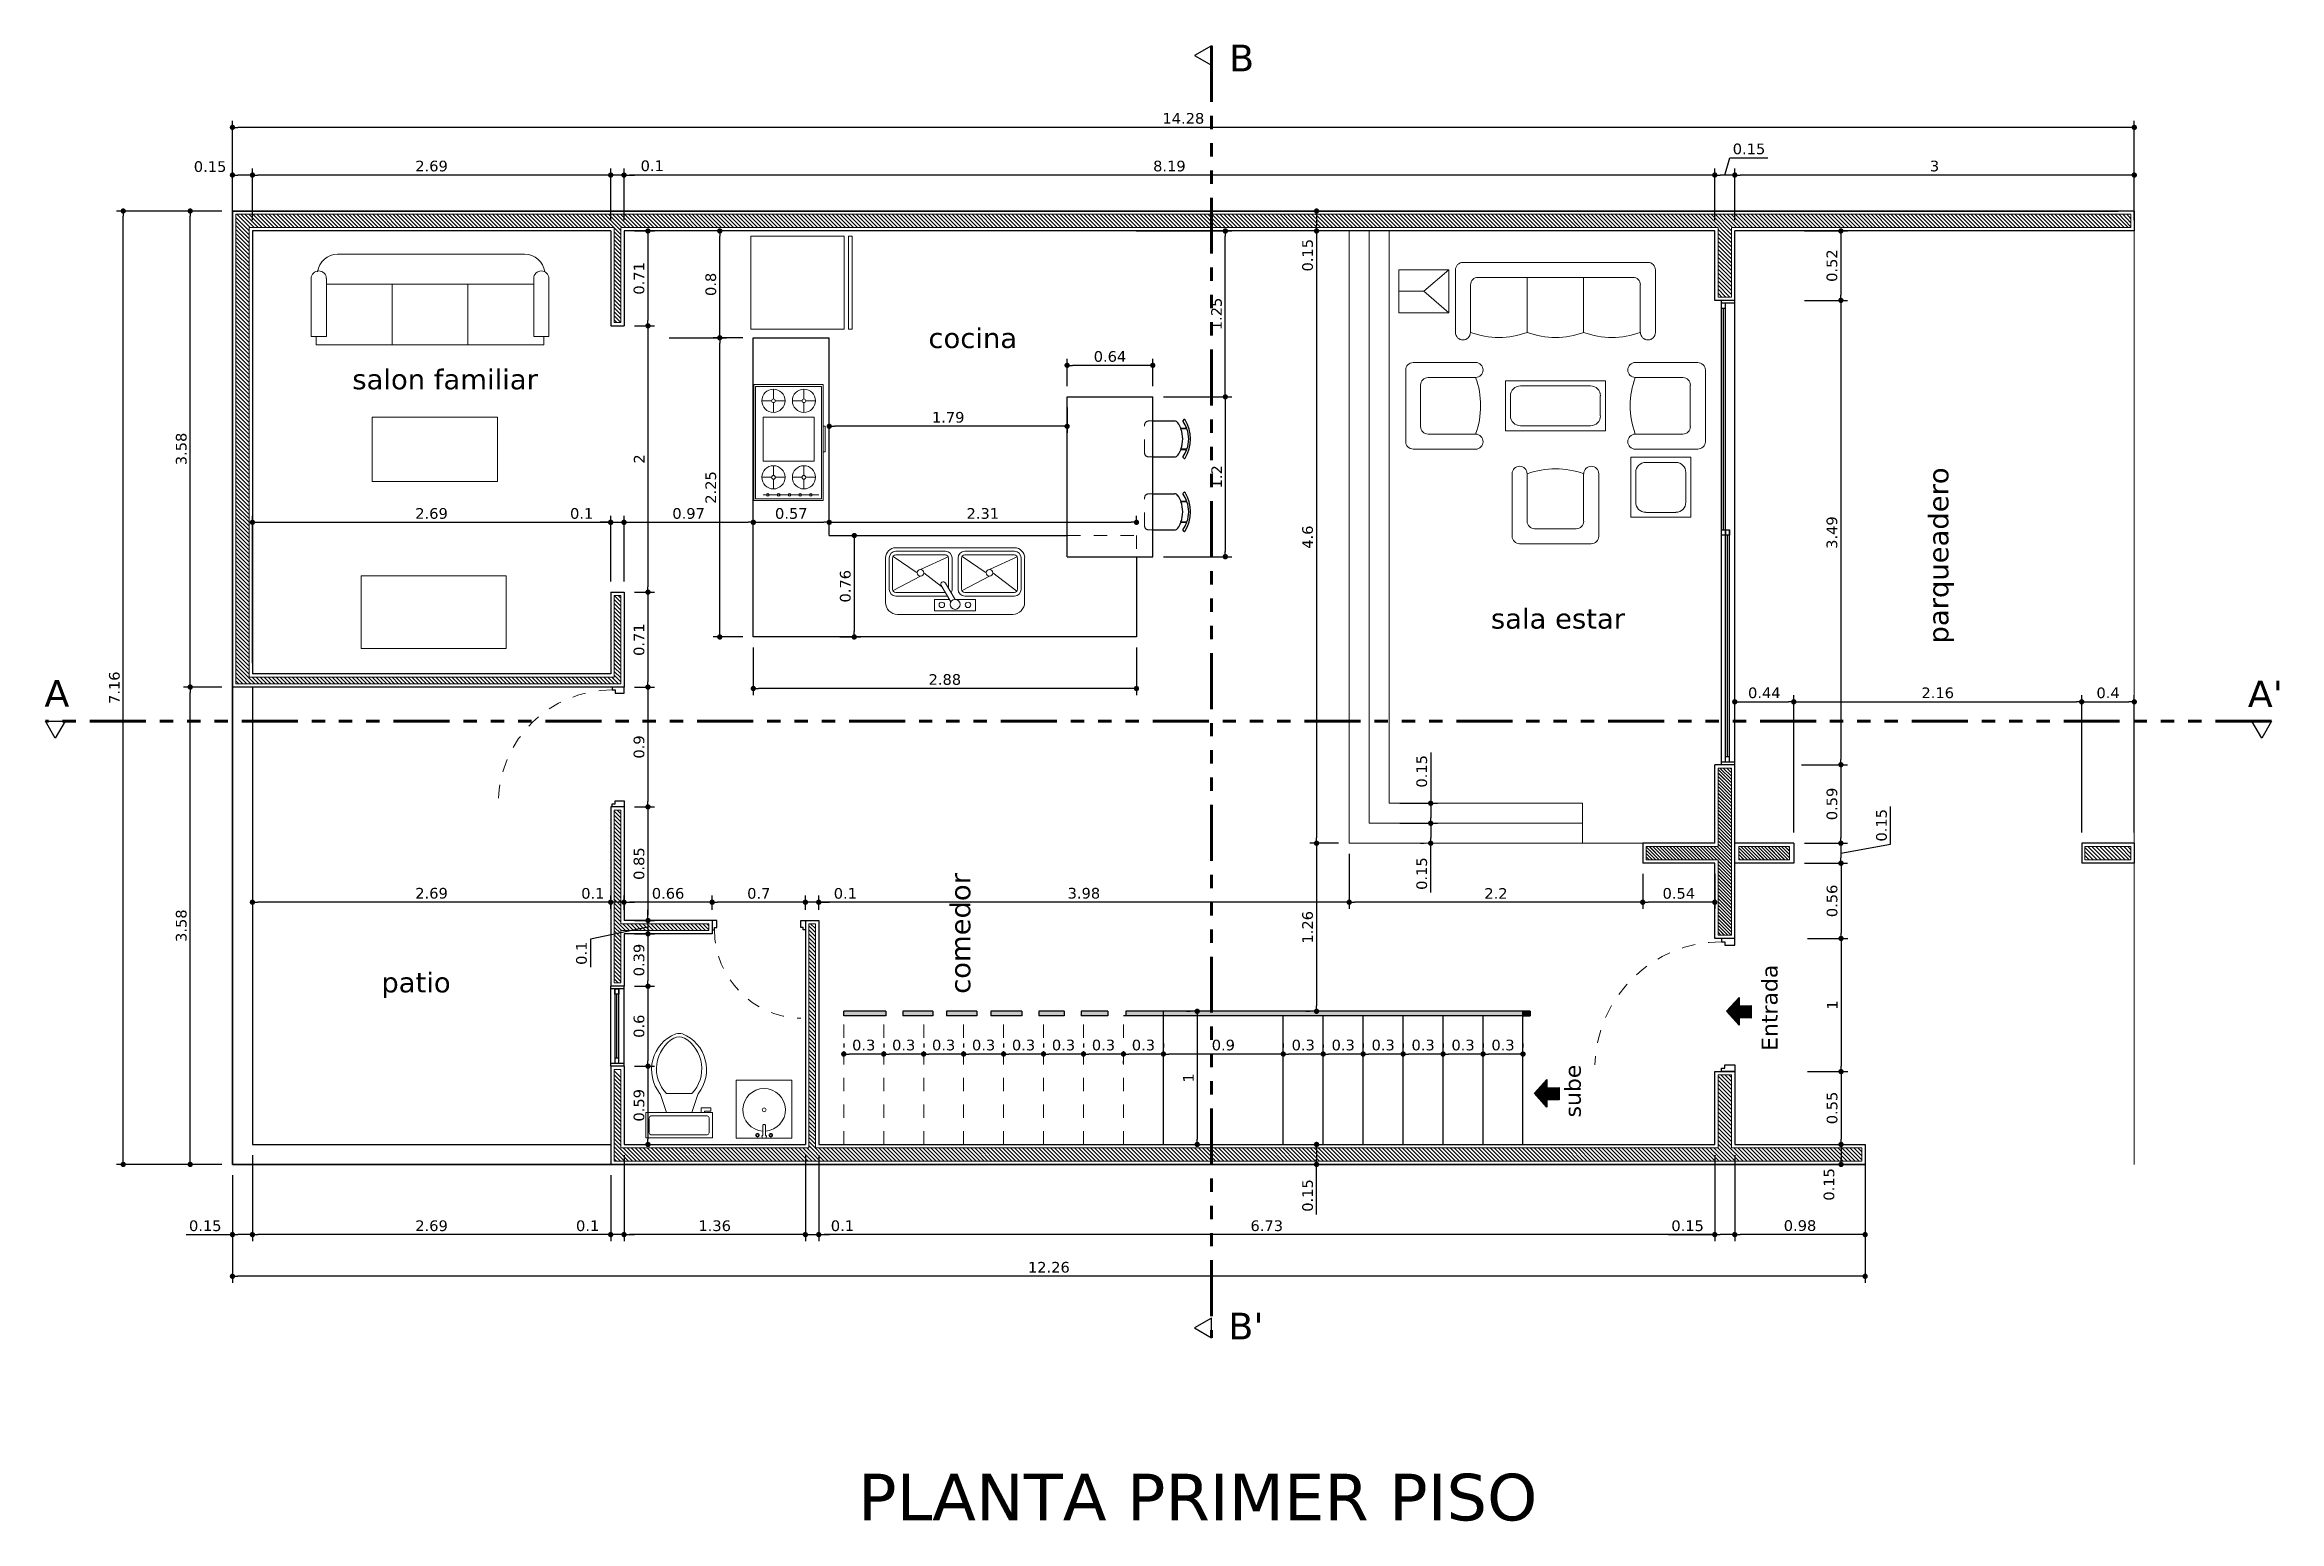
# Model space of a CAD drawing. Header units: millimetres. Extents: x -106 to 2534, y 21 to 2786.
# Drawn here: x 1224.79 to 1241.57, y 1360.86 to 1371.95 of the extents above; entities that cross this region are included whole.
import ezdxf

# ---------------------------------------------------------------- set-up
doc = ezdxf.new("R2010")
doc.units = ezdxf.units.MM
for name, pattern in [('ACAD_ISO03W100', [30, 12, -18]), ('ACAD_ISO14W100', [24, 12, -3, 0, -3, 0, -3, 0, -3]), ('HIDDEN', [0.375, 0.25, -0.125])]:
    doc.linetypes.add(name, pattern=pattern)
for name, color, linetype, lineweight in [('accesorio de cocina', 240, 'Continuous', 15), ('achurado', 142, 'Continuous', 9), ('asceso ban', 64, 'Continuous', 20), ('cotas 02', 132, 'Continuous', 13), ('escalera', 90, 'Continuous', 30), ('L. corte', 106, 'ACAD_ISO14W100', 80), ('marco', 54, 'Continuous', 25), ('meson', 120, 'Continuous', 30), ('MOBILIARIO', 132, 'Continuous', 20), ('muros', 20, 'Continuous', 30), ('nevera', 31, 'Continuous', 15), ('pollo', 91, 'Continuous', 20), ('puerta . lejan', 64, 'Continuous', 13), ('punteada', 210, 'ACAD_ISO03W100', 13), ('textos', 116, 'Continuous', 40), ('varanda', 240, 'Continuous', 25)]:
    doc.layers.add(name, color=color, linetype=linetype, lineweight=lineweight)
doc.styles.get("Standard").update_dxf_attribs({"font": 'verdana.ttf'})
doc.dimstyles.new('cota 1.50', dxfattribs={"dimtxt": 0.08, "dimasz": 0.04, "dimexe": 0.05, "dimexo": 0.08, "dimgap": 0.025, "dimtad": 1, "dimdsep": 46, "dimtxsty": 'Standard', "dimblk": 'DOT', "dimcen": 2.5, "dimadec": 0, "dimazin": 0, "dimtm": 1e-09, "dimtfac": 1, "dimtmove": 0, "dimatfit": 3, "dimfxl": 1, "dimarcsym": 0})
pattern_1 = [(315, (-144.502835, 2596.903817), (0.01272792206, 0.01272792206), []), (315, (-144.502835, 2596.903457), (0.01272792206, 0.01272792206), [])]

msp = doc.modelspace()

# ---------------------------------------------------------------- texts
at = {"layer": 'textos', "width": 5.37212, "attachment_point": 1}
for s, insert, char_height in [('B', (1233.683, 1371.952), 0.2), ('cocina', (1231.426, 1369.824), 0.15), ('salon familiar', (1227.1, 1369.514), 0.15), ('sala estar', (1235.649, 1367.717), 0.15), ('A', (1224.788, 1367.18), 0.2), ("A'", (1241.332, 1367.177), 0.2), ('patio', (1227.318, 1364.985), 0.15), ("B'", (1233.677, 1362.429), 0.2), ('PLANTA PRIMER PISO', (1230.897, 1361.22), 0.35)]:
    msp.add_mtext(s, dxfattribs=dict(at, insert=insert, char_height=char_height))
at = {"layer": 'textos', "width": 5.37212, "attachment_point": 1, "rotation": 90}
for s, insert, char_height in [('parqueadero', (1238.934, 1367.455), 0.15), ('comedor', (1231.59, 1364.824), 0.15), ('Entrada', (1237.681, 1364.396), 0.12), ('sube', (1236.204, 1363.896), 0.12)]:
    msp.add_mtext(s, dxfattribs=dict(at, insert=insert, char_height=char_height))

# ---------------------------------------------------------------- blocks, each defined once
blk = doc.blocks.new('*U88')
at = {"layer": 'nevera'}
for points in [[(895.174, 514.843), (895.874, 514.843), (895.874, 514.143), (895.174, 514.143)], [(895.906, 514.843), (895.935, 514.843), (895.935, 514.143), (895.906, 514.143)]]:
    blk.add_lwpolyline(points, close=True, dxfattribs=at)
blk = doc.blocks.new('*U86')
at = {"layer": 'marco'}
for p, q in [((881.869, 522.135), (881.869, 518.648)), ((881.869, 522.115), (881.969, 522.115)), ((881.909, 522.115), (881.909, 520.372)), ((881.909, 522.075), (881.939, 522.075)), ((881.924, 522.075), (881.924, 520.412)), ((881.939, 522.115), (881.939, 518.668)), ((881.969, 522.135), (881.969, 518.648)), ((881.909, 520.412), (881.939, 520.412)), ((881.909, 520.372), (881.909, 520.412)), ((881.939, 520.372), (881.909, 520.372)), ((881.939, 520.412), (881.939, 520.372)), ((881.939, 520.412), (881.969, 520.412)), ((881.939, 520.372), (881.939, 520.412)), ((881.969, 520.372), (881.939, 520.372)), ((881.954, 520.372), (881.954, 518.708)), ((881.969, 520.412), (881.969, 520.372)), ((881.869, 518.668), (881.969, 518.668)), ((881.939, 518.708), (881.969, 518.708))]:
    blk.add_line(p, q, dxfattribs=at)
blk = doc.blocks.new('*U18')
at = {"layer": 'MOBILIARIO'}
for p, q in [((837.68, 544.315), (837.68, 544.529)), ((837.68, 544.529), (837.929, 544.529)), ((837.929, 544.529), (837.804, 544.422)), ((837.929, 544.315), (837.929, 544.529)), ((838.037, 544.217), (838.037, 544.454)), ((838.074, 544.491), (838.845, 544.491)), ((838.319, 544.217), (838.319, 544.491)), ((838.6, 544.217), (838.6, 544.491)), ((838.882, 544.454), (838.882, 544.217)), ((837.804, 544.422), (837.68, 544.422)), ((837.929, 544.315), (837.804, 544.422)), ((837.68, 544.315), (837.929, 544.315)), ((837.825, 543.993), (838.062, 543.993)), ((838.857, 543.993), (839.094, 543.993)), ((837.788, 543.748), (837.788, 543.955)), ((838.211, 543.727), (838.211, 543.976)), ((838.211, 543.976), (838.708, 543.976)), ((838.236, 543.802), (838.236, 543.901)), ((838.285, 543.951), (838.634, 543.951)), ((838.683, 543.802), (838.683, 543.901)), ((838.708, 543.727), (838.708, 543.976)), ((839.131, 543.955), (839.131, 543.748)), ((838.062, 543.711), (837.825, 543.711)), ((838.211, 543.727), (838.708, 543.727)), ((838.285, 543.752), (838.634, 543.752)), ((839.094, 543.711), (838.857, 543.711)), ((838.835, 543.595), (838.835, 543.297)), ((838.835, 543.595), (839.133, 543.595)), ((838.909, 543.57), (839.059, 543.57)), ((839.133, 543.595), (839.133, 543.297)), ((838.319, 543.277), (838.319, 543.513)), ((838.6, 543.513), (838.6, 543.277)), ((838.86, 543.52), (838.86, 543.371)), ((839.108, 543.52), (839.108, 543.371)), ((838.909, 543.321), (839.059, 543.321)), ((838.563, 543.239), (838.356, 543.239)), ((838.835, 543.297), (839.133, 543.297))]:
    blk.add_line(p, q, dxfattribs=at)
for points in [[(837.962, 544.217), (837.962, 544.528, -0.414214), (837.999, 544.566), (838.92, 544.566, -0.414214), (838.957, 544.528), (838.957, 544.217)], [(838.062, 543.636), (837.751, 543.636, -0.414214), (837.714, 543.673), (837.714, 544.03, -0.414214), (837.751, 544.067), (838.062, 544.067)], [(838.857, 544.067), (839.168, 544.067, -0.414214), (839.206, 544.03), (839.206, 543.673, -0.414214), (839.168, 543.636), (838.857, 543.636)], [(838.675, 543.513), (838.675, 543.202, -0.414214), (838.638, 543.165), (838.281, 543.165, -0.414214), (838.244, 543.202), (838.244, 543.513)]]:
    blk.add_lwpolyline(points, format="xyb", dxfattribs=at)
for centre, radius, start, end in [((838.074, 544.454), 0.0373, 90, 180), ((838.845, 544.454), 0.0373, 0, 90), ((837.999, 544.217), 0.0373, 180, 0), ((838.178, 544.604), 0.412, 249.984, 290.016), ((838.46, 544.604), 0.412, 249.984, 290.016), ((838.741, 544.604), 0.412, 249.984, 290.016), ((838.92, 544.217), 0.0373, 180, 0), ((837.825, 543.955), 0.0373, 90, 180), ((838.062, 544.03), 0.0373, 270, 90), ((837.675, 543.852), 0.412, 339.984, 20.016), ((838.857, 544.03), 0.0373, 90, 270), ((839.244, 543.852), 0.412, 159.984, 200.016), ((839.094, 543.955), 0.0373, 0, 90), ((838.285, 543.901), 0.0497, 90, 180), ((838.634, 543.901), 0.0497, 0, 90), ((838.285, 543.802), 0.0497, 180, 270), ((838.634, 543.802), 0.0497, 270, 0), ((837.825, 543.748), 0.0373, 180, 270), ((838.062, 543.673), 0.0373, 270, 90), ((838.857, 543.673), 0.0373, 90, 270), ((839.094, 543.748), 0.0373, 270, 0), ((838.281, 543.513), 0.0373, 0, 180), ((838.46, 543.126), 0.412, 69.984, 110.016), ((838.638, 543.513), 0.0373, 0, 180), ((838.909, 543.52), 0.0497, 90, 180), ((839.059, 543.52), 0.0497, 0, 90), ((838.909, 543.371), 0.0497, 180, 270), ((839.059, 543.371), 0.0497, 270, 0), ((838.356, 543.277), 0.0373, 180, 270), ((838.563, 543.277), 0.0373, 270, 0)]:
    blk.add_arc(centre, radius, start, end, dxfattribs=at)
blk = doc.blocks.new('lava mano 03')
at = {"layer": 'asceso ban'}
for p, q in [((1249.724, 1380.694), (1249.73, 1380.701)), ((1249.73, 1380.701), (1249.745, 1380.697)), ((1249.724, 1380.694), (1249.648, 1380.694)), ((1249.724, 1380.674), (1249.648, 1380.674)), ((1249.724, 1380.674), (1249.73, 1380.667)), ((1249.73, 1380.667), (1249.745, 1380.672))]:
    blk.add_line(p, q, dxfattribs=at)
blk.add_lwpolyline([(1249.311, 1380.894), (1249.745, 1380.894), (1249.745, 1380.475), (1249.311, 1380.475)], close=True, dxfattribs=at)
for centre, radius in [((1249.724, 1380.734), 0.014), ((1249.724, 1380.734), 0.00819), ((1249.533, 1380.684), 0.0145), ((1249.724, 1380.634), 0.014), ((1249.724, 1380.634), 0.00819)]:
    blk.add_circle(centre, radius, dxfattribs=at)
for centre, radius, start, end in [((1249.533, 1380.684), 0.16, 3.5735, 356.4265), ((1249.654, 1380.684), 0.0115, 119.3552, 240.6448)]:
    blk.add_arc(centre, radius, start, end, dxfattribs=at)
blk = doc.blocks.new('sanit')
at = {"layer": 'asceso ban'}
for p, q in [((1242.181, 1375.325), (1242.086, 1375.325)), ((1242.229, 1375.195), (1242.372, 1375.242)), ((1242.372, 1375.195), (1242.372, 1375.004)), ((1242.229, 1375.004), (1242.372, 1374.956)), ((1242.229, 1374.933), (1242.265, 1374.933)), ((1242.241, 1374.909), (1242.229, 1374.909)), ((1242.241, 1374.861), (1242.241, 1374.909)), ((1242.265, 1374.861), (1242.241, 1374.861)), ((1242.265, 1374.933), (1242.265, 1374.861))]:
    blk.add_line(p, q, dxfattribs=at)
blk.add_lwpolyline([(1242.229, 1375.349), (1242.039, 1375.349), (1242.039, 1374.849), (1242.229, 1374.849)], close=True, dxfattribs=at)
for points in [[(1242.062, 1375.302), (1242.062, 1374.897)], [(1242.205, 1374.897), (1242.205, 1375.302)], [(1242.086, 1374.873), (1242.181, 1374.873)]]:
    blk.add_lwpolyline(points, dxfattribs=at)
for centre, radius, start, end in [((1242.083, 1375.305), 0.021, 81.8699, 188.1301), ((1242.184, 1375.305), 0.021, 351.8699, 98.1301), ((1242.552, 1375.016), 0.29, 22.0284, 128.5307), ((1242.558, 1374.999), 0.27, 31.053, 133.6321), ((1242.552, 1375.183), 0.29, 231.4691, 337.9714), ((1242.558, 1375.199), 0.27, 226.3677, 328.9468), ((1242.702, 1375.099), 0.0952, 335.7318, 24.2682), ((1242.729, 1375.099), 0.0952, 344.8605, 15.1395), ((1242.083, 1374.894), 0.021, 171.8699, 278.1301), ((1242.184, 1374.894), 0.021, 261.8699, 8.1301)]:
    blk.add_arc(centre, radius, start, end, dxfattribs=at)
blk = doc.blocks.new('NNNN')
at = {"layer": 'asceso ban'}
for p, q in [((1228.995, 1376.057), (1229.118, 1376.129)), ((1229.014, 1376.024), (1229.137, 1376.096)), ((1229.093, 1375.683), (1229.093, 1376.071))]:
    blk.add_line(p, q, dxfattribs=at)
for points in [[(1228.73, 1376.576), (1228.73, 1375.681)], [(1228.756, 1376.575), (1228.756, 1376.201)], [(1228.783, 1376.575), (1228.783, 1376.201)], [(1228.798, 1376.596), (1228.893, 1376.388)], [(1229.043, 1376.625), (1228.806, 1376.625)], [(1229.043, 1376.598), (1228.806, 1376.598)], [(1228.918, 1376.413), (1229.056, 1376.593)], [(1229.066, 1376.201), (1229.066, 1376.575)], [(1229.093, 1376.201), (1229.093, 1376.575)], [(1228.795, 1376.182), (1228.918, 1376.363)], [(1228.943, 1376.388), (1229.052, 1376.181)], [(1228.806, 1376.178), (1229.043, 1376.178)], [(1229.203, 1376.133), (1229.203, 1376.283), (1229.118, 1376.283), (1229.118, 1376.129)], [(1228.756, 1376.057), (1228.756, 1375.683)], [(1228.783, 1376.057), (1228.783, 1375.683)], [(1228.798, 1376.077), (1228.893, 1375.87)], [(1228.806, 1376.151), (1229.043, 1376.151)], [(1229.043, 1376.107), (1228.806, 1376.107)], [(1229.035, 1376.08), (1228.806, 1376.08)], [(1228.918, 1375.895), (1229.02, 1376.028)], [(1229.066, 1375.683), (1229.066, 1376.055)], [(1229.118, 1376.085), (1229.118, 1375.975), (1229.203, 1375.975), (1229.203, 1376.133)], [(1228.795, 1375.664), (1228.918, 1375.845)], [(1228.943, 1375.87), (1229.052, 1375.663)], [(1228.806, 1375.66), (1229.043, 1375.66)], [(1228.806, 1375.633), (1229.043, 1375.633)]]:
    blk.add_lwpolyline(points, dxfattribs=at)
blk.add_lwpolyline([(1228.806, 1375.606), (1229.14, 1375.606, 0.414214), (1229.23, 1375.696), (1229.23, 1376.562, 0.414214), (1229.14, 1376.651), (1228.806, 1376.651)], format="xyb", dxfattribs=at)
for centre, radius in [((1228.918, 1376.388), 0.0249), ((1229.159, 1376.226), 0.0208), ((1229.155, 1376.129), 0.0374), ((1229.159, 1376.029), 0.0208), ((1228.918, 1375.87), 0.0249)]:
    blk.add_circle(centre, radius, dxfattribs=at)
for centre, radius, start, end in [((1228.809, 1376.572), 0.0798, 93.3665, 177.0854), ((1228.809, 1376.572), 0.053, 93.3665, 176.6335), ((1228.809, 1376.572), 0.0263, 93.3665, 176.6335), ((1229.04, 1376.572), 0.0263, 3.3665, 86.6335), ((1229.04, 1376.572), 0.053, 3.3665, 86.6335), ((1228.809, 1376.204), 0.053, 183.3665, 266.6335), ((1228.809, 1376.204), 0.0263, 183.3665, 266.6335), ((1229.04, 1376.204), 0.0263, 273.3665, 356.6335), ((1229.04, 1376.204), 0.053, 273.3665, 356.6335), ((1228.809, 1376.054), 0.053, 93.3665, 176.6335), ((1228.809, 1376.054), 0.0263, 93.3665, 176.6335), ((1229.005, 1376.04), 0.0187, 120.4518, 300.4518), ((1229.04, 1376.054), 0.053, 58.8368, 86.6335), ((1228.809, 1375.686), 0.0798, 183.3665, 266.6335), ((1228.809, 1375.686), 0.053, 183.3665, 266.6335), ((1228.809, 1375.686), 0.0263, 183.3665, 266.6335), ((1229.04, 1375.686), 0.0263, 273.3665, 356.6335), ((1229.04, 1375.686), 0.053, 273.3665, 356.6335)]:
    blk.add_arc(centre, radius, start, end, dxfattribs=at)
blk = doc.blocks.new('_Dot')
at = {"color": 0, "linetype": 'ByBlock', "lineweight": -2}
blk.add_line((-0.5, 0), (-1, 0), dxfattribs=at)
at = {"color": 0, "linetype": 'ByBlock', "const_width": 0.5}
blk.add_lwpolyline([(-0.25, 0, 1), (0.25, 0, 1)], format="xyb", close=True, dxfattribs=at)
blk = doc.blocks.new('*D144')
at = {"layer": 'cotas 02', "color": 0, "lineweight": -2, "transparency": 16777216}
for p, q in [((1226.2, 1363.463), (1226.2, 1362.653)), ((1238.459, 1363.463), (1238.459, 1362.653)), ((1238.419, 1362.703), (1226.24, 1362.703))]:
    blk.add_line(p, q, dxfattribs=at)
at = {"layer": 'Defpoints', "color": 0, "transparency": 16777216}
for p in [(1226.2, 1363.543), (1238.459, 1363.543), (1226.2, 1362.703)]:
    blk.add_point(p, dxfattribs=at)
at = {"layer": 'cotas 02', "color": 0, "lineweight": -2, "transparency": 16777216, "xscale": 0.03999999999999999, "yscale": 0.03999999999999999, "zscale": 0.03999999999999999, "rotation": 180}
blk.add_blockref('_Dot', (1226.2, 1362.703), dxfattribs=at)
at = {"layer": 'cotas 02', "color": 0, "lineweight": -2, "transparency": 16777216, "xscale": 0.03999999999999999, "yscale": 0.03999999999999999, "zscale": 0.03999999999999999}
blk.add_blockref('_Dot', (1238.459, 1362.703), dxfattribs=at)
at = {"layer": 'cotas 02', "color": 0, "transparency": 16777216, "insert": (1232.33, 1362.77), "char_height": 0.08, "attachment_point": 5}
blk.add_mtext('12.26', dxfattribs=at)
blk = doc.blocks.new('*D145')
at = {"layer": 'cotas 02', "color": 0, "lineweight": -2, "transparency": 16777216}
for p, q in [((1226.12, 1370.703), (1225.33, 1370.703)), ((1225.38, 1363.583), (1225.38, 1370.663)), ((1226.12, 1363.543), (1225.33, 1363.543))]:
    blk.add_line(p, q, dxfattribs=at)
at = {"layer": 'Defpoints', "color": 0, "transparency": 16777216}
for p in [(1225.38, 1370.703), (1226.2, 1370.703), (1226.2, 1363.543)]:
    blk.add_point(p, dxfattribs=at)
at = {"layer": 'cotas 02', "color": 0, "lineweight": -2, "transparency": 16777216, "xscale": 0.03999999999999999, "yscale": 0.03999999999999999, "zscale": 0.03999999999999999}
for p, rotation in [((1225.38, 1370.703), 90), ((1225.38, 1363.543), 270)]:
    blk.add_blockref('_Dot', p, dxfattribs=dict(at, rotation=rotation))
at = {"layer": 'cotas 02', "color": 0, "transparency": 16777216, "insert": (1225.314, 1367.123), "char_height": 0.08, "attachment_point": 5, "rotation": 90}
blk.add_mtext('7.16', dxfattribs=at)
blk = doc.blocks.new('*D146')
at = {"layer": 'cotas 02', "color": 0, "lineweight": -2, "transparency": 16777216}
for p, q in [((1236.789, 1365.725), (1236.789, 1365.462)), ((1237.33, 1365.725), (1237.33, 1365.462)), ((1237.29, 1365.512), (1236.829, 1365.512))]:
    blk.add_line(p, q, dxfattribs=at)
at = {"layer": 'Defpoints', "color": 0, "transparency": 16777216}
for p in [(1236.789, 1365.805), (1237.33, 1365.805), (1236.789, 1365.512)]:
    blk.add_point(p, dxfattribs=at)
at = {"layer": 'cotas 02', "color": 0, "lineweight": -2, "transparency": 16777216, "xscale": 0.03999999999999999, "yscale": 0.03999999999999999, "zscale": 0.03999999999999999, "rotation": 180}
blk.add_blockref('_Dot', (1236.789, 1365.512), dxfattribs=at)
at = {"layer": 'cotas 02', "color": 0, "lineweight": -2, "transparency": 16777216, "xscale": 0.03999999999999999, "yscale": 0.03999999999999999, "zscale": 0.03999999999999999}
blk.add_blockref('_Dot', (1237.33, 1365.512), dxfattribs=at)
at = {"layer": 'cotas 02', "color": 0, "transparency": 16777216, "insert": (1237.06, 1365.578), "char_height": 0.08, "attachment_point": 5}
blk.add_mtext('0.54', dxfattribs=at)
blk = doc.blocks.new('*D147')
at = {"layer": 'cotas 02', "color": 0, "lineweight": -2, "transparency": 16777216}
for p, q in [((1234.585, 1365.875), (1234.585, 1365.462)), ((1236.789, 1365.725), (1236.789, 1365.462)), ((1236.749, 1365.512), (1234.625, 1365.512))]:
    blk.add_line(p, q, dxfattribs=at)
at = {"layer": 'Defpoints', "color": 0, "transparency": 16777216}
for p in [(1234.585, 1365.955), (1236.789, 1365.805), (1234.585, 1365.512)]:
    blk.add_point(p, dxfattribs=at)
at = {"layer": 'cotas 02', "color": 0, "lineweight": -2, "transparency": 16777216, "xscale": 0.03999999999999999, "yscale": 0.03999999999999999, "zscale": 0.03999999999999999, "rotation": 180}
blk.add_blockref('_Dot', (1234.585, 1365.512), dxfattribs=at)
at = {"layer": 'cotas 02', "color": 0, "lineweight": -2, "transparency": 16777216, "xscale": 0.03999999999999999, "yscale": 0.03999999999999999, "zscale": 0.03999999999999999}
blk.add_blockref('_Dot', (1236.789, 1365.512), dxfattribs=at)
at = {"layer": 'cotas 02', "color": 0, "transparency": 16777216, "insert": (1235.687, 1365.578), "char_height": 0.08, "attachment_point": 5}
blk.add_mtext('2.2', dxfattribs=at)
blk = doc.blocks.new('*D148')
at = {"layer": 'cotas 02', "color": 0, "lineweight": -2, "transparency": 16777216}
for p, q in [((1234.585, 1365.875), (1234.585, 1365.462)), ((1230.602, 1365.455), (1230.602, 1365.562)), ((1234.545, 1365.512), (1230.642, 1365.512))]:
    blk.add_line(p, q, dxfattribs=at)
at = {"layer": 'Defpoints', "color": 0, "transparency": 16777216}
for p in [(1234.585, 1365.955), (1230.602, 1365.512), (1230.602, 1365.375)]:
    blk.add_point(p, dxfattribs=at)
at = {"layer": 'cotas 02', "color": 0, "lineweight": -2, "transparency": 16777216, "xscale": 0.03999999999999999, "yscale": 0.03999999999999999, "zscale": 0.03999999999999999, "rotation": 180}
blk.add_blockref('_Dot', (1230.602, 1365.512), dxfattribs=at)
at = {"layer": 'cotas 02', "color": 0, "lineweight": -2, "transparency": 16777216, "xscale": 0.03999999999999999, "yscale": 0.03999999999999999, "zscale": 0.03999999999999999}
blk.add_blockref('_Dot', (1234.585, 1365.512), dxfattribs=at)
at = {"layer": 'cotas 02', "color": 0, "transparency": 16777216, "insert": (1232.593, 1365.579), "char_height": 0.08, "attachment_point": 5}
blk.add_mtext('3.98', dxfattribs=at)
blk = doc.blocks.new('*D149')
at = {"layer": 'cotas 02', "color": 0, "lineweight": -2, "transparency": 16777216}
for p, q in [((1230.462, 1365.512), (1230.422, 1365.512)), ((1230.502, 1365.455), (1230.502, 1365.562)), ((1230.602, 1365.512), (1230.502, 1365.512)), ((1230.602, 1365.512), (1230.502, 1365.512)), ((1230.602, 1365.455), (1230.602, 1365.562)), ((1230.908, 1365.512), (1230.602, 1365.512)), ((1230.642, 1365.512), (1230.682, 1365.512))]:
    blk.add_line(p, q, dxfattribs=at)
at = {"layer": 'Defpoints', "color": 0, "transparency": 16777216}
for p in [(1230.502, 1365.512), (1230.502, 1365.375), (1230.602, 1365.375)]:
    blk.add_point(p, dxfattribs=at)
at = {"layer": 'cotas 02', "color": 0, "lineweight": -2, "transparency": 16777216, "xscale": 0.03999999999999999, "yscale": 0.03999999999999999, "zscale": 0.03999999999999999}
blk.add_blockref('_Dot', (1230.502, 1365.512), dxfattribs=at)
at = {"layer": 'cotas 02', "color": 0, "lineweight": -2, "transparency": 16777216, "xscale": 0.03999999999999999, "yscale": 0.03999999999999999, "zscale": 0.03999999999999999, "rotation": 180}
blk.add_blockref('_Dot', (1230.602, 1365.512), dxfattribs=at)
at = {"layer": 'cotas 02', "color": 0, "transparency": 16777216, "insert": (1230.802, 1365.578), "char_height": 0.08, "attachment_point": 5}
blk.add_mtext('0.1', dxfattribs=at)
blk = doc.blocks.new('*D150')
at = {"layer": 'cotas 02', "color": 0, "lineweight": -2, "transparency": 16777216}
for p, q in [((1229.802, 1365.455), (1229.802, 1365.562)), ((1230.462, 1365.512), (1229.842, 1365.512)), ((1230.502, 1365.455), (1230.502, 1365.562))]:
    blk.add_line(p, q, dxfattribs=at)
at = {"layer": 'Defpoints', "color": 0, "transparency": 16777216}
for p in [(1229.802, 1365.512), (1229.802, 1365.375), (1230.502, 1365.375)]:
    blk.add_point(p, dxfattribs=at)
at = {"layer": 'cotas 02', "color": 0, "lineweight": -2, "transparency": 16777216, "xscale": 0.03999999999999999, "yscale": 0.03999999999999999, "zscale": 0.03999999999999999, "rotation": 180}
blk.add_blockref('_Dot', (1229.802, 1365.512), dxfattribs=at)
at = {"layer": 'cotas 02', "color": 0, "lineweight": -2, "transparency": 16777216, "xscale": 0.03999999999999999, "yscale": 0.03999999999999999, "zscale": 0.03999999999999999}
blk.add_blockref('_Dot', (1230.502, 1365.512), dxfattribs=at)
at = {"layer": 'cotas 02', "color": 0, "transparency": 16777216, "insert": (1230.152, 1365.578), "char_height": 0.08, "attachment_point": 5}
blk.add_mtext('0.7', dxfattribs=at)
blk = doc.blocks.new('*D151')
at = {"layer": 'cotas 02', "color": 0, "lineweight": -2, "transparency": 16777216}
for p, q in [((1229.14, 1365.455), (1229.14, 1365.562)), ((1229.762, 1365.512), (1229.18, 1365.512)), ((1229.802, 1365.455), (1229.802, 1365.562))]:
    blk.add_line(p, q, dxfattribs=at)
at = {"layer": 'Defpoints', "color": 0, "transparency": 16777216}
for p in [(1229.14, 1365.512), (1229.14, 1365.375), (1229.802, 1365.375)]:
    blk.add_point(p, dxfattribs=at)
at = {"layer": 'cotas 02', "color": 0, "lineweight": -2, "transparency": 16777216, "xscale": 0.03999999999999999, "yscale": 0.03999999999999999, "zscale": 0.03999999999999999, "rotation": 180}
blk.add_blockref('_Dot', (1229.14, 1365.512), dxfattribs=at)
at = {"layer": 'cotas 02', "color": 0, "lineweight": -2, "transparency": 16777216, "xscale": 0.03999999999999999, "yscale": 0.03999999999999999, "zscale": 0.03999999999999999}
blk.add_blockref('_Dot', (1229.802, 1365.512), dxfattribs=at)
at = {"layer": 'cotas 02', "color": 0, "transparency": 16777216, "insert": (1229.471, 1365.578), "char_height": 0.08, "attachment_point": 5}
blk.add_mtext('0.66', dxfattribs=at)
blk = doc.blocks.new('*D152')
at = {"layer": 'cotas 02', "color": 0, "lineweight": -2, "transparency": 16777216}
for p, q in [((1229, 1365.512), (1228.96, 1365.512)), ((1229.04, 1365.463), (1229.04, 1365.562)), ((1229.14, 1365.512), (1229.04, 1365.512)), ((1229.14, 1365.455), (1229.14, 1365.562)), ((1229.18, 1365.512), (1229.22, 1365.512))]:
    blk.add_line(p, q, dxfattribs=at)
at = {"layer": 'Defpoints', "color": 0, "transparency": 16777216}
for p in [(1229.04, 1365.512), (1229.04, 1365.383), (1229.14, 1365.375)]:
    blk.add_point(p, dxfattribs=at)
at = {"layer": 'cotas 02', "color": 0, "lineweight": -2, "transparency": 16777216, "xscale": 0.03999999999999999, "yscale": 0.03999999999999999, "zscale": 0.03999999999999999}
blk.add_blockref('_Dot', (1229.04, 1365.512), dxfattribs=at)
at = {"layer": 'cotas 02', "color": 0, "lineweight": -2, "transparency": 16777216, "xscale": 0.03999999999999999, "yscale": 0.03999999999999999, "zscale": 0.03999999999999999, "rotation": 180}
blk.add_blockref('_Dot', (1229.14, 1365.512), dxfattribs=at)
at = {"layer": 'cotas 02', "color": 0, "transparency": 16777216, "insert": (1228.906, 1365.578), "char_height": 0.08, "attachment_point": 5}
blk.add_mtext('0.1', dxfattribs=at)
blk = doc.blocks.new('*D153')
at = {"layer": 'cotas 02', "color": 0, "lineweight": -2, "transparency": 16777216}
for p, q in [((1226.35, 1365.592), (1226.35, 1365.562)), ((1229, 1365.512), (1226.39, 1365.512)), ((1229.04, 1365.463), (1229.04, 1365.562))]:
    blk.add_line(p, q, dxfattribs=at)
at = {"layer": 'Defpoints', "color": 0, "transparency": 16777216}
for p in [(1226.35, 1365.512), (1226.35, 1365.512), (1229.04, 1365.383)]:
    blk.add_point(p, dxfattribs=at)
at = {"layer": 'cotas 02', "color": 0, "lineweight": -2, "transparency": 16777216, "xscale": 0.03999999999999999, "yscale": 0.03999999999999999, "zscale": 0.03999999999999999, "rotation": 180}
blk.add_blockref('_Dot', (1226.35, 1365.512), dxfattribs=at)
at = {"layer": 'cotas 02', "color": 0, "lineweight": -2, "transparency": 16777216, "xscale": 0.03999999999999999, "yscale": 0.03999999999999999, "zscale": 0.03999999999999999}
blk.add_blockref('_Dot', (1229.04, 1365.512), dxfattribs=at)
at = {"layer": 'cotas 02', "color": 0, "transparency": 16777216, "insert": (1227.695, 1365.579), "char_height": 0.08, "attachment_point": 5}
blk.add_mtext('2.69', dxfattribs=at)
blk = doc.blocks.new('*D154')
at = {"layer": 'cotas 02', "color": 0, "lineweight": -2, "transparency": 16777216}
for p, q in [((1234.505, 1370.703), (1234.29, 1370.703)), ((1234.34, 1370.663), (1234.34, 1370.593)), ((1234.505, 1370.553), (1234.29, 1370.553)), ((1234.34, 1370.553), (1234.34, 1370.229))]:
    blk.add_line(p, q, dxfattribs=at)
at = {"layer": 'Defpoints', "color": 0, "transparency": 16777216}
for p in [(1234.585, 1370.703), (1234.34, 1370.553), (1234.585, 1370.553)]:
    blk.add_point(p, dxfattribs=at)
at = {"layer": 'cotas 02', "color": 0, "lineweight": -2, "transparency": 16777216, "xscale": 0.03999999999999999, "yscale": 0.03999999999999999, "zscale": 0.03999999999999999}
for p, rotation in [((1234.34, 1370.703), 90), ((1234.34, 1370.553), 270)]:
    blk.add_blockref('_Dot', p, dxfattribs=dict(at, rotation=rotation))
at = {"layer": 'cotas 02', "color": 0, "transparency": 16777216, "insert": (1234.273, 1370.371), "char_height": 0.08, "attachment_point": 5, "rotation": 90}
blk.add_mtext('0.15', dxfattribs=at)
blk = doc.blocks.new('*D155')
at = {"layer": 'cotas 02', "color": 0, "lineweight": -2, "transparency": 16777216}
for p, q in [((1234.505, 1370.553), (1234.29, 1370.553)), ((1234.34, 1370.513), (1234.34, 1365.995)), ((1234.505, 1365.955), (1234.29, 1365.955))]:
    blk.add_line(p, q, dxfattribs=at)
at = {"layer": 'Defpoints', "color": 0, "transparency": 16777216}
for p in [(1234.585, 1370.553), (1234.34, 1365.955), (1234.585, 1365.955)]:
    blk.add_point(p, dxfattribs=at)
at = {"layer": 'cotas 02', "color": 0, "lineweight": -2, "transparency": 16777216, "xscale": 0.03999999999999999, "yscale": 0.03999999999999999, "zscale": 0.03999999999999999}
for p, rotation in [((1234.34, 1370.553), 90), ((1234.34, 1365.955), 270)]:
    blk.add_blockref('_Dot', p, dxfattribs=dict(at, rotation=rotation))
at = {"layer": 'cotas 02', "color": 0, "transparency": 16777216, "insert": (1234.273, 1368.254), "char_height": 0.08, "attachment_point": 5, "rotation": 90}
blk.add_mtext('4.6', dxfattribs=at)
blk = doc.blocks.new('*D156')
at = {"layer": 'cotas 02', "color": 0, "lineweight": -2, "transparency": 16777216}
for p, q in [((1234.505, 1365.955), (1234.29, 1365.955)), ((1234.34, 1365.915), (1234.34, 1364.733)), ((1234.26, 1364.693), (1234.29, 1364.693))]:
    blk.add_line(p, q, dxfattribs=at)
at = {"layer": 'Defpoints', "color": 0, "transparency": 16777216}
for p in [(1234.585, 1365.955), (1234.34, 1364.693), (1234.34, 1364.693)]:
    blk.add_point(p, dxfattribs=at)
at = {"layer": 'cotas 02', "color": 0, "lineweight": -2, "transparency": 16777216, "xscale": 0.03999999999999999, "yscale": 0.03999999999999999, "zscale": 0.03999999999999999}
for p, rotation in [((1234.34, 1365.955), 90), ((1234.34, 1364.693), 270)]:
    blk.add_blockref('_Dot', p, dxfattribs=dict(at, rotation=rotation))
at = {"layer": 'cotas 02', "color": 0, "transparency": 16777216, "insert": (1234.273, 1365.324), "char_height": 0.08, "attachment_point": 5, "rotation": 90}
blk.add_mtext('1.26', dxfattribs=at)
blk = doc.blocks.new('*D157')
at = {"layer": 'cotas 02', "color": 0, "lineweight": -2, "transparency": 16777216}
for p, q in [((1233.364, 1364.693), (1233.394, 1364.693)), ((1233.444, 1364.653), (1233.444, 1363.733)), ((1232.97, 1363.693), (1233.494, 1363.693))]:
    blk.add_line(p, q, dxfattribs=at)
at = {"layer": 'Defpoints', "color": 0, "transparency": 16777216}
for p in [(1233.444, 1364.693), (1232.89, 1363.693), (1233.444, 1363.693)]:
    blk.add_point(p, dxfattribs=at)
at = {"layer": 'cotas 02', "color": 0, "lineweight": -2, "transparency": 16777216, "xscale": 0.03999999999999999, "yscale": 0.03999999999999999, "zscale": 0.03999999999999999}
for p, rotation in [((1233.444, 1364.693), 90), ((1233.444, 1363.693), 270)]:
    blk.add_blockref('_Dot', p, dxfattribs=dict(at, rotation=rotation))
at = {"layer": 'cotas 02', "color": 0, "transparency": 16777216, "insert": (1233.378, 1364.193), "char_height": 0.08, "attachment_point": 5, "rotation": 90}
blk.add_mtext('1', dxfattribs=at)
blk = doc.blocks.new('*D158')
at = {"layer": 'cotas 02', "color": 0, "lineweight": -2, "transparency": 16777216}
for p, q in [((1234.26, 1363.693), (1234.29, 1363.693)), ((1234.34, 1363.653), (1234.34, 1363.583)), ((1234.34, 1363.168), (1234.34, 1363.543)), ((1234.406, 1363.543), (1234.39, 1363.543))]:
    blk.add_line(p, q, dxfattribs=at)
at = {"layer": 'Defpoints', "color": 0, "transparency": 16777216}
for p in [(1234.34, 1363.693), (1234.326, 1363.543), (1234.34, 1363.543)]:
    blk.add_point(p, dxfattribs=at)
at = {"layer": 'cotas 02', "color": 0, "lineweight": -2, "transparency": 16777216, "xscale": 0.03999999999999999, "yscale": 0.03999999999999999, "zscale": 0.03999999999999999}
for p, rotation in [((1234.34, 1363.693), 90), ((1234.34, 1363.543), 270)]:
    blk.add_blockref('_Dot', p, dxfattribs=dict(at, rotation=rotation))
at = {"layer": 'cotas 02', "color": 0, "transparency": 16777216, "insert": (1234.273, 1363.31), "char_height": 0.08, "attachment_point": 5, "rotation": 90}
blk.add_mtext('0.15', dxfattribs=at)
blk = doc.blocks.new('*D159')
at = {"layer": 'cotas 02', "color": 0, "lineweight": -2, "transparency": 16777216}
for p, q in [((1238.004, 1370.553), (1238.327, 1370.553)), ((1238.277, 1370.513), (1238.277, 1370.072)), ((1238.004, 1370.032), (1238.327, 1370.032))]:
    blk.add_line(p, q, dxfattribs=at)
at = {"layer": 'Defpoints', "color": 0, "transparency": 16777216}
for p in [(1237.924, 1370.553), (1237.924, 1370.032), (1238.277, 1370.032)]:
    blk.add_point(p, dxfattribs=at)
at = {"layer": 'cotas 02', "color": 0, "lineweight": -2, "transparency": 16777216, "xscale": 0.03999999999999999, "yscale": 0.03999999999999999, "zscale": 0.03999999999999999}
for p, rotation in [((1238.277, 1370.553), 90), ((1238.277, 1370.032), 270)]:
    blk.add_blockref('_Dot', p, dxfattribs=dict(at, rotation=rotation))
at = {"layer": 'cotas 02', "color": 0, "transparency": 16777216, "insert": (1238.21, 1370.293), "char_height": 0.08, "attachment_point": 5, "rotation": 90}
blk.add_mtext('0.52', dxfattribs=at)
blk = doc.blocks.new('*D160')
at = {"layer": 'cotas 02', "color": 0, "lineweight": -2, "transparency": 16777216}
for p, q in [((1238.004, 1370.032), (1238.327, 1370.032)), ((1238.277, 1369.992), (1238.277, 1366.585)), ((1237.98, 1366.545), (1238.327, 1366.545))]:
    blk.add_line(p, q, dxfattribs=at)
at = {"layer": 'Defpoints', "color": 0, "transparency": 16777216}
for p in [(1237.924, 1370.032), (1237.9, 1366.545), (1238.277, 1366.545)]:
    blk.add_point(p, dxfattribs=at)
at = {"layer": 'cotas 02', "color": 0, "lineweight": -2, "transparency": 16777216, "xscale": 0.03999999999999999, "yscale": 0.03999999999999999, "zscale": 0.03999999999999999}
for p, rotation in [((1238.277, 1370.032), 90), ((1238.277, 1366.545), 270)]:
    blk.add_blockref('_Dot', p, dxfattribs=dict(at, rotation=rotation))
at = {"layer": 'cotas 02', "color": 0, "transparency": 16777216, "insert": (1238.21, 1368.288), "char_height": 0.08, "attachment_point": 5, "rotation": 90}
blk.add_mtext('3.49', dxfattribs=at)
blk = doc.blocks.new('*D161')
at = {"layer": 'cotas 02', "color": 0, "lineweight": -2, "transparency": 16777216}
for p, q in [((1237.98, 1366.545), (1238.327, 1366.545)), ((1238.277, 1366.505), (1238.277, 1365.995)), ((1238.197, 1365.955), (1238.227, 1365.955))]:
    blk.add_line(p, q, dxfattribs=at)
at = {"layer": 'Defpoints', "color": 0, "transparency": 16777216}
for p in [(1237.9, 1366.545), (1238.277, 1365.955), (1238.277, 1365.955)]:
    blk.add_point(p, dxfattribs=at)
at = {"layer": 'cotas 02', "color": 0, "lineweight": -2, "transparency": 16777216, "xscale": 0.03999999999999999, "yscale": 0.03999999999999999, "zscale": 0.03999999999999999}
for p, rotation in [((1238.277, 1366.545), 90), ((1238.277, 1365.955), 270)]:
    blk.add_blockref('_Dot', p, dxfattribs=dict(at, rotation=rotation))
at = {"layer": 'cotas 02', "color": 0, "transparency": 16777216, "insert": (1238.21, 1366.25), "char_height": 0.08, "attachment_point": 5, "rotation": 90}
blk.add_mtext('0.59', dxfattribs=at)
blk = doc.blocks.new('*D162')
at = {"layer": 'cotas 02', "color": 0, "lineweight": -2, "transparency": 16777216}
for p, q in [((1238.198, 1365.805), (1238.228, 1365.805)), ((1238.278, 1365.765), (1238.278, 1365.28)), ((1238.027, 1365.24), (1238.328, 1365.24))]:
    blk.add_line(p, q, dxfattribs=at)
at = {"layer": 'Defpoints', "color": 0, "transparency": 16777216}
for p in [(1238.278, 1365.805), (1237.947, 1365.24), (1238.278, 1365.24)]:
    blk.add_point(p, dxfattribs=at)
at = {"layer": 'cotas 02', "color": 0, "lineweight": -2, "transparency": 16777216, "xscale": 0.03999999999999999, "yscale": 0.03999999999999999, "zscale": 0.03999999999999999}
for p, rotation in [((1238.278, 1365.805), 90), ((1238.278, 1365.24), 270)]:
    blk.add_blockref('_Dot', p, dxfattribs=dict(at, rotation=rotation))
at = {"layer": 'cotas 02', "color": 0, "transparency": 16777216, "insert": (1238.211, 1365.522), "char_height": 0.08, "attachment_point": 5, "rotation": 90}
blk.add_mtext('0.56', dxfattribs=at)
blk = doc.blocks.new('*D163')
at = {"layer": 'cotas 02', "color": 0, "lineweight": -2, "transparency": 16777216}
for p, q in [((1238.027, 1365.24), (1238.328, 1365.24)), ((1238.278, 1365.2), (1238.278, 1364.28)), ((1238.027, 1364.24), (1238.328, 1364.24))]:
    blk.add_line(p, q, dxfattribs=at)
at = {"layer": 'Defpoints', "color": 0, "transparency": 16777216}
for p in [(1237.947, 1365.24), (1237.947, 1364.24), (1238.278, 1364.24)]:
    blk.add_point(p, dxfattribs=at)
at = {"layer": 'cotas 02', "color": 0, "lineweight": -2, "transparency": 16777216, "xscale": 0.03999999999999999, "yscale": 0.03999999999999999, "zscale": 0.03999999999999999}
for p, rotation in [((1238.278, 1365.24), 90), ((1238.278, 1364.24), 270)]:
    blk.add_blockref('_Dot', p, dxfattribs=dict(at, rotation=rotation))
at = {"layer": 'cotas 02', "color": 0, "transparency": 16777216, "insert": (1238.213, 1364.74), "char_height": 0.08, "attachment_point": 5, "rotation": 90}
blk.add_mtext('1', dxfattribs=at)
blk = doc.blocks.new('*D164')
at = {"layer": 'cotas 02', "color": 0, "lineweight": -2, "transparency": 16777216}
for p, q in [((1238.027, 1364.24), (1238.328, 1364.24)), ((1238.278, 1364.2), (1238.278, 1363.733)), ((1237.776, 1363.693), (1238.328, 1363.693))]:
    blk.add_line(p, q, dxfattribs=at)
at = {"layer": 'Defpoints', "color": 0, "transparency": 16777216}
for p in [(1237.947, 1364.24), (1237.696, 1363.693), (1238.278, 1363.693)]:
    blk.add_point(p, dxfattribs=at)
at = {"layer": 'cotas 02', "color": 0, "lineweight": -2, "transparency": 16777216, "xscale": 0.03999999999999999, "yscale": 0.03999999999999999, "zscale": 0.03999999999999999}
for p, rotation in [((1238.278, 1364.24), 90), ((1238.278, 1363.693), 270)]:
    blk.add_blockref('_Dot', p, dxfattribs=dict(at, rotation=rotation))
at = {"layer": 'cotas 02', "color": 0, "transparency": 16777216, "insert": (1238.211, 1363.967), "char_height": 0.08, "attachment_point": 5, "rotation": 90}
blk.add_mtext('0.55', dxfattribs=at)
blk = doc.blocks.new('*D165')
at = {"layer": 'cotas 02', "color": 0, "lineweight": -2, "transparency": 16777216}
for p, q in [((1237.776, 1363.693), (1238.328, 1363.693)), ((1238.278, 1363.653), (1238.278, 1363.583)), ((1237.921, 1363.543), (1238.328, 1363.543))]:
    blk.add_line(p, q, dxfattribs=at)
at = {"layer": 'Defpoints', "color": 0, "transparency": 16777216}
for p in [(1237.696, 1363.693), (1237.841, 1363.543), (1238.278, 1363.543)]:
    blk.add_point(p, dxfattribs=at)
at = {"layer": 'cotas 02', "color": 0, "lineweight": -2, "transparency": 16777216, "xscale": 0.03999999999999999, "yscale": 0.03999999999999999, "zscale": 0.03999999999999999}
for p, rotation in [((1238.278, 1363.693), 90), ((1238.278, 1363.543), 270)]:
    blk.add_blockref('_Dot', p, dxfattribs=dict(at, rotation=rotation))
at = {"layer": 'cotas 02', "color": 0, "transparency": 16777216, "insert": (1238.188, 1363.393), "char_height": 0.08, "attachment_point": 5, "rotation": 90}
blk.add_mtext('0.15', dxfattribs=at)
blk = doc.blocks.new('*D166')
at = {"layer": 'cotas 02', "color": 0, "lineweight": -2, "transparency": 16777216}
for p, q in [((1237.48, 1370.633), (1237.48, 1371.023)), ((1240.44, 1370.973), (1237.52, 1370.973)), ((1240.48, 1370.633), (1240.48, 1371.023))]:
    blk.add_line(p, q, dxfattribs=at)
at = {"layer": 'Defpoints', "color": 0, "transparency": 16777216}
for p in [(1237.48, 1370.973), (1237.48, 1370.553), (1240.48, 1370.553)]:
    blk.add_point(p, dxfattribs=at)
at = {"layer": 'cotas 02', "color": 0, "lineweight": -2, "transparency": 16777216, "xscale": 0.03999999999999999, "yscale": 0.03999999999999999, "zscale": 0.03999999999999999, "rotation": 180}
blk.add_blockref('_Dot', (1237.48, 1370.973), dxfattribs=at)
at = {"layer": 'cotas 02', "color": 0, "lineweight": -2, "transparency": 16777216, "xscale": 0.03999999999999999, "yscale": 0.03999999999999999, "zscale": 0.03999999999999999}
blk.add_blockref('_Dot', (1240.48, 1370.973), dxfattribs=at)
at = {"layer": 'cotas 02', "color": 0, "transparency": 16777216, "insert": (1238.98, 1371.04), "char_height": 0.08, "attachment_point": 5}
blk.add_mtext('3', dxfattribs=at)
blk = doc.blocks.new('*D167')
at = {"layer": 'cotas 02', "color": 0, "lineweight": -2, "transparency": 16777216}
for p, q in [((1237.33, 1370.633), (1237.33, 1371.023)), ((1237.44, 1370.973), (1237.37, 1370.973)), ((1237.405, 1370.973), (1237.444, 1371.103)), ((1237.444, 1371.103), (1237.729, 1371.103)), ((1237.48, 1370.633), (1237.48, 1371.023))]:
    blk.add_line(p, q, dxfattribs=at)
at = {"layer": 'Defpoints', "color": 0, "transparency": 16777216}
for p in [(1237.33, 1370.973), (1237.33, 1370.553), (1237.48, 1370.553)]:
    blk.add_point(p, dxfattribs=at)
at = {"layer": 'cotas 02', "color": 0, "lineweight": -2, "transparency": 16777216, "xscale": 0.03999999999999999, "yscale": 0.03999999999999999, "zscale": 0.03999999999999999, "rotation": 180}
blk.add_blockref('_Dot', (1237.33, 1370.973), dxfattribs=at)
at = {"layer": 'cotas 02', "color": 0, "lineweight": -2, "transparency": 16777216, "xscale": 0.03999999999999999, "yscale": 0.03999999999999999, "zscale": 0.03999999999999999}
blk.add_blockref('_Dot', (1237.48, 1370.973), dxfattribs=at)
at = {"layer": 'cotas 02', "color": 0, "transparency": 16777216, "insert": (1237.587, 1371.169), "char_height": 0.08, "attachment_point": 5}
blk.add_mtext('0.15', dxfattribs=at)
blk = doc.blocks.new('*D168')
at = {"layer": 'cotas 02', "color": 0, "lineweight": -2, "transparency": 16777216}
for p, q in [((1229.14, 1370.633), (1229.14, 1371.023)), ((1237.29, 1370.973), (1229.18, 1370.973)), ((1237.33, 1370.633), (1237.33, 1371.023))]:
    blk.add_line(p, q, dxfattribs=at)
at = {"layer": 'Defpoints', "color": 0, "transparency": 16777216}
for p in [(1229.14, 1370.973), (1229.14, 1370.553), (1237.33, 1370.553)]:
    blk.add_point(p, dxfattribs=at)
at = {"layer": 'cotas 02', "color": 0, "lineweight": -2, "transparency": 16777216, "xscale": 0.03999999999999999, "yscale": 0.03999999999999999, "zscale": 0.03999999999999999, "rotation": 180}
blk.add_blockref('_Dot', (1229.14, 1370.973), dxfattribs=at)
at = {"layer": 'cotas 02', "color": 0, "lineweight": -2, "transparency": 16777216, "xscale": 0.03999999999999999, "yscale": 0.03999999999999999, "zscale": 0.03999999999999999}
blk.add_blockref('_Dot', (1237.33, 1370.973), dxfattribs=at)
at = {"layer": 'cotas 02', "color": 0, "transparency": 16777216, "insert": (1233.235, 1371.04), "char_height": 0.08, "attachment_point": 5}
blk.add_mtext('8.19', dxfattribs=at)
blk = doc.blocks.new('*D169')
at = {"layer": 'cotas 02', "color": 0, "lineweight": -2, "transparency": 16777216}
for p, q in [((1229, 1370.973), (1228.96, 1370.973)), ((1229.04, 1370.633), (1229.04, 1371.023)), ((1229.14, 1370.973), (1229.04, 1370.973)), ((1229.14, 1370.633), (1229.14, 1371.023)), ((1229.18, 1370.973), (1229.22, 1370.973))]:
    blk.add_line(p, q, dxfattribs=at)
at = {"layer": 'Defpoints', "color": 0, "transparency": 16777216}
for p in [(1229.04, 1370.973), (1229.04, 1370.553), (1229.14, 1370.553)]:
    blk.add_point(p, dxfattribs=at)
at = {"layer": 'cotas 02', "color": 0, "lineweight": -2, "transparency": 16777216, "xscale": 0.03999999999999999, "yscale": 0.03999999999999999, "zscale": 0.03999999999999999}
blk.add_blockref('_Dot', (1229.04, 1370.973), dxfattribs=at)
at = {"layer": 'cotas 02', "color": 0, "lineweight": -2, "transparency": 16777216, "xscale": 0.03999999999999999, "yscale": 0.03999999999999999, "zscale": 0.03999999999999999, "rotation": 180}
blk.add_blockref('_Dot', (1229.14, 1370.973), dxfattribs=at)
at = {"layer": 'cotas 02', "color": 0, "transparency": 16777216, "insert": (1229.352, 1371.042), "char_height": 0.08, "attachment_point": 5}
blk.add_mtext('0.1', dxfattribs=at)
blk = doc.blocks.new('*D170')
at = {"layer": 'cotas 02', "color": 0, "lineweight": -2, "transparency": 16777216}
for p, q in [((1226.35, 1370.633), (1226.35, 1371.023)), ((1229, 1370.973), (1226.39, 1370.973)), ((1229.04, 1370.633), (1229.04, 1371.023))]:
    blk.add_line(p, q, dxfattribs=at)
at = {"layer": 'Defpoints', "color": 0, "transparency": 16777216}
for p in [(1226.35, 1370.973), (1226.35, 1370.553), (1229.04, 1370.553)]:
    blk.add_point(p, dxfattribs=at)
at = {"layer": 'cotas 02', "color": 0, "lineweight": -2, "transparency": 16777216, "xscale": 0.03999999999999999, "yscale": 0.03999999999999999, "zscale": 0.03999999999999999, "rotation": 180}
blk.add_blockref('_Dot', (1226.35, 1370.973), dxfattribs=at)
at = {"layer": 'cotas 02', "color": 0, "lineweight": -2, "transparency": 16777216, "xscale": 0.03999999999999999, "yscale": 0.03999999999999999, "zscale": 0.03999999999999999}
blk.add_blockref('_Dot', (1229.04, 1370.973), dxfattribs=at)
at = {"layer": 'cotas 02', "color": 0, "transparency": 16777216, "insert": (1227.695, 1371.04), "char_height": 0.08, "attachment_point": 5}
blk.add_mtext('2.69', dxfattribs=at)
blk = doc.blocks.new('*D171')
at = {"layer": 'cotas 02', "color": 0, "lineweight": -2, "transparency": 16777216}
for p, q in [((1226.2, 1370.633), (1226.2, 1371.023)), ((1226.31, 1370.973), (1226.24, 1370.973)), ((1226.35, 1370.633), (1226.35, 1371.023))]:
    blk.add_line(p, q, dxfattribs=at)
at = {"layer": 'Defpoints', "color": 0, "transparency": 16777216}
for p in [(1226.2, 1370.973), (1226.2, 1370.553), (1226.35, 1370.553)]:
    blk.add_point(p, dxfattribs=at)
at = {"layer": 'cotas 02', "color": 0, "lineweight": -2, "transparency": 16777216, "xscale": 0.03999999999999999, "yscale": 0.03999999999999999, "zscale": 0.03999999999999999, "rotation": 180}
blk.add_blockref('_Dot', (1226.2, 1370.973), dxfattribs=at)
at = {"layer": 'cotas 02', "color": 0, "lineweight": -2, "transparency": 16777216, "xscale": 0.03999999999999999, "yscale": 0.03999999999999999, "zscale": 0.03999999999999999}
blk.add_blockref('_Dot', (1226.35, 1370.973), dxfattribs=at)
at = {"layer": 'cotas 02', "color": 0, "transparency": 16777216, "insert": (1226.032, 1371.036), "char_height": 0.08, "attachment_point": 5}
blk.add_mtext('0.15', dxfattribs=at)
blk = doc.blocks.new('*D172')
at = {"layer": 'cotas 02', "color": 0, "lineweight": -2, "transparency": 16777216}
for p, q in [((1237.48, 1363.613), (1237.48, 1362.966)), ((1238.459, 1363.613), (1238.459, 1362.966)), ((1238.419, 1363.016), (1237.52, 1363.016))]:
    blk.add_line(p, q, dxfattribs=at)
at = {"layer": 'Defpoints', "color": 0, "transparency": 16777216}
for p in [(1237.48, 1363.693), (1238.459, 1363.693), (1237.48, 1363.016)]:
    blk.add_point(p, dxfattribs=at)
at = {"layer": 'cotas 02', "color": 0, "lineweight": -2, "transparency": 16777216, "xscale": 0.03999999999999999, "yscale": 0.03999999999999999, "zscale": 0.03999999999999999, "rotation": 180}
blk.add_blockref('_Dot', (1237.48, 1363.016), dxfattribs=at)
at = {"layer": 'cotas 02', "color": 0, "lineweight": -2, "transparency": 16777216, "xscale": 0.03999999999999999, "yscale": 0.03999999999999999, "zscale": 0.03999999999999999}
blk.add_blockref('_Dot', (1238.459, 1363.016), dxfattribs=at)
at = {"layer": 'cotas 02', "color": 0, "transparency": 16777216, "insert": (1237.97, 1363.083), "char_height": 0.08, "attachment_point": 5}
blk.add_mtext('0.98', dxfattribs=at)
blk = doc.blocks.new('*D173')
at = {"layer": 'cotas 02', "color": 0, "lineweight": -2, "transparency": 16777216}
for p, q in [((1237.33, 1363.613), (1237.33, 1362.966)), ((1237.48, 1363.613), (1237.48, 1362.966)), ((1236.983, 1363.016), (1237.33, 1363.016)), ((1237.44, 1363.016), (1237.37, 1363.016))]:
    blk.add_line(p, q, dxfattribs=at)
at = {"layer": 'Defpoints', "color": 0, "transparency": 16777216}
for p in [(1237.33, 1363.693), (1237.48, 1363.693), (1237.33, 1363.016)]:
    blk.add_point(p, dxfattribs=at)
at = {"layer": 'cotas 02', "color": 0, "lineweight": -2, "transparency": 16777216, "xscale": 0.03999999999999999, "yscale": 0.03999999999999999, "zscale": 0.03999999999999999, "rotation": 180}
blk.add_blockref('_Dot', (1237.33, 1363.016), dxfattribs=at)
at = {"layer": 'cotas 02', "color": 0, "lineweight": -2, "transparency": 16777216, "xscale": 0.03999999999999999, "yscale": 0.03999999999999999, "zscale": 0.03999999999999999}
blk.add_blockref('_Dot', (1237.48, 1363.016), dxfattribs=at)
at = {"layer": 'cotas 02', "color": 0, "transparency": 16777216, "insert": (1237.126, 1363.082), "char_height": 0.08, "attachment_point": 5}
blk.add_mtext('0.15', dxfattribs=at)
blk = doc.blocks.new('*D174')
at = {"layer": 'cotas 02', "color": 0, "lineweight": -2, "transparency": 16777216}
for p, q in [((1230.602, 1363.613), (1230.602, 1362.966)), ((1237.33, 1363.613), (1237.33, 1362.966)), ((1237.29, 1363.016), (1230.642, 1363.016))]:
    blk.add_line(p, q, dxfattribs=at)
at = {"layer": 'Defpoints', "color": 0, "transparency": 16777216}
for p in [(1230.602, 1363.693), (1237.33, 1363.693), (1230.602, 1363.016)]:
    blk.add_point(p, dxfattribs=at)
at = {"layer": 'cotas 02', "color": 0, "lineweight": -2, "transparency": 16777216, "xscale": 0.03999999999999999, "yscale": 0.03999999999999999, "zscale": 0.03999999999999999, "rotation": 180}
blk.add_blockref('_Dot', (1230.602, 1363.016), dxfattribs=at)
at = {"layer": 'cotas 02', "color": 0, "lineweight": -2, "transparency": 16777216, "xscale": 0.03999999999999999, "yscale": 0.03999999999999999, "zscale": 0.03999999999999999}
blk.add_blockref('_Dot', (1237.33, 1363.016), dxfattribs=at)
at = {"layer": 'cotas 02', "color": 0, "transparency": 16777216, "insert": (1233.966, 1363.082), "char_height": 0.08, "attachment_point": 5}
blk.add_mtext('6.73', dxfattribs=at)
blk = doc.blocks.new('*D175')
at = {"layer": 'cotas 02', "color": 0, "lineweight": -2, "transparency": 16777216}
for p, q in [((1229.14, 1363.613), (1229.14, 1362.966)), ((1230.502, 1363.613), (1230.502, 1362.966)), ((1230.462, 1363.016), (1229.18, 1363.016))]:
    blk.add_line(p, q, dxfattribs=at)
at = {"layer": 'Defpoints', "color": 0, "transparency": 16777216}
for p in [(1229.14, 1363.693), (1230.502, 1363.693), (1229.14, 1363.016)]:
    blk.add_point(p, dxfattribs=at)
at = {"layer": 'cotas 02', "color": 0, "lineweight": -2, "transparency": 16777216, "xscale": 0.03999999999999999, "yscale": 0.03999999999999999, "zscale": 0.03999999999999999, "rotation": 180}
blk.add_blockref('_Dot', (1229.14, 1363.016), dxfattribs=at)
at = {"layer": 'cotas 02', "color": 0, "lineweight": -2, "transparency": 16777216, "xscale": 0.03999999999999999, "yscale": 0.03999999999999999, "zscale": 0.03999999999999999}
blk.add_blockref('_Dot', (1230.502, 1363.016), dxfattribs=at)
at = {"layer": 'cotas 02', "color": 0, "transparency": 16777216, "insert": (1229.821, 1363.082), "char_height": 0.08, "attachment_point": 5}
blk.add_mtext('1.36', dxfattribs=at)
blk = doc.blocks.new('*D176')
at = {"layer": 'cotas 02', "color": 0, "lineweight": -2, "transparency": 16777216}
for p, q in [((1229.14, 1363.613), (1229.14, 1362.966)), ((1229.04, 1363.463), (1229.04, 1362.966)), ((1229, 1363.016), (1228.96, 1363.016)), ((1229.14, 1363.016), (1229.04, 1363.016)), ((1229.18, 1363.016), (1229.22, 1363.016))]:
    blk.add_line(p, q, dxfattribs=at)
at = {"layer": 'Defpoints', "color": 0, "transparency": 16777216}
for p in [(1229.14, 1363.693), (1229.04, 1363.543), (1229.04, 1363.016)]:
    blk.add_point(p, dxfattribs=at)
at = {"layer": 'cotas 02', "color": 0, "lineweight": -2, "transparency": 16777216, "xscale": 0.03999999999999999, "yscale": 0.03999999999999999, "zscale": 0.03999999999999999}
blk.add_blockref('_Dot', (1229.04, 1363.016), dxfattribs=at)
at = {"layer": 'cotas 02', "color": 0, "lineweight": -2, "transparency": 16777216, "xscale": 0.03999999999999999, "yscale": 0.03999999999999999, "zscale": 0.03999999999999999, "rotation": 180}
blk.add_blockref('_Dot', (1229.14, 1363.016), dxfattribs=at)
at = {"layer": 'cotas 02', "color": 0, "transparency": 16777216, "insert": (1228.867, 1363.082), "char_height": 0.08, "attachment_point": 5}
blk.add_mtext('0.1', dxfattribs=at)
blk = doc.blocks.new('*D177')
at = {"layer": 'cotas 02', "color": 0, "lineweight": -2, "transparency": 16777216}
for p, q in [((1226.35, 1363.613), (1226.35, 1362.966)), ((1229.04, 1363.463), (1229.04, 1362.966)), ((1229, 1363.016), (1226.39, 1363.016))]:
    blk.add_line(p, q, dxfattribs=at)
at = {"layer": 'Defpoints', "color": 0, "transparency": 16777216}
for p in [(1226.35, 1363.693), (1229.04, 1363.543), (1226.35, 1363.016)]:
    blk.add_point(p, dxfattribs=at)
at = {"layer": 'cotas 02', "color": 0, "lineweight": -2, "transparency": 16777216, "xscale": 0.03999999999999999, "yscale": 0.03999999999999999, "zscale": 0.03999999999999999, "rotation": 180}
blk.add_blockref('_Dot', (1226.35, 1363.016), dxfattribs=at)
at = {"layer": 'cotas 02', "color": 0, "lineweight": -2, "transparency": 16777216, "xscale": 0.03999999999999999, "yscale": 0.03999999999999999, "zscale": 0.03999999999999999}
blk.add_blockref('_Dot', (1229.04, 1363.016), dxfattribs=at)
at = {"layer": 'cotas 02', "color": 0, "transparency": 16777216, "insert": (1227.695, 1363.082), "char_height": 0.08, "attachment_point": 5}
blk.add_mtext('2.69', dxfattribs=at)
blk = doc.blocks.new('*D178')
at = {"layer": 'cotas 02', "color": 0, "lineweight": -2, "transparency": 16777216}
for p, q in [((1226.35, 1363.613), (1226.35, 1362.966)), ((1226.2, 1363.463), (1226.2, 1362.966)), ((1225.853, 1363.016), (1226.2, 1363.016)), ((1226.31, 1363.016), (1226.24, 1363.016))]:
    blk.add_line(p, q, dxfattribs=at)
at = {"layer": 'Defpoints', "color": 0, "transparency": 16777216}
for p in [(1226.35, 1363.693), (1226.2, 1363.543), (1226.2, 1363.016)]:
    blk.add_point(p, dxfattribs=at)
at = {"layer": 'cotas 02', "color": 0, "lineweight": -2, "transparency": 16777216, "xscale": 0.03999999999999999, "yscale": 0.03999999999999999, "zscale": 0.03999999999999999, "rotation": 180}
blk.add_blockref('_Dot', (1226.2, 1363.016), dxfattribs=at)
at = {"layer": 'cotas 02', "color": 0, "lineweight": -2, "transparency": 16777216, "xscale": 0.03999999999999999, "yscale": 0.03999999999999999, "zscale": 0.03999999999999999}
blk.add_blockref('_Dot', (1226.35, 1363.016), dxfattribs=at)
at = {"layer": 'cotas 02', "color": 0, "transparency": 16777216, "insert": (1225.996, 1363.082), "char_height": 0.08, "attachment_point": 5}
blk.add_mtext('0.15', dxfattribs=at)
blk = doc.blocks.new('*D179')
at = {"layer": 'cotas 02', "color": 0, "lineweight": -2, "transparency": 16777216}
for p, q in [((1237.48, 1366.035), (1237.48, 1367.067)), ((1237.52, 1367.017), (1237.883, 1367.017)), ((1237.923, 1366.035), (1237.923, 1367.067))]:
    blk.add_line(p, q, dxfattribs=at)
at = {"layer": 'Defpoints', "color": 0, "transparency": 16777216}
for p in [(1237.923, 1367.017), (1237.48, 1365.955), (1237.923, 1365.955)]:
    blk.add_point(p, dxfattribs=at)
at = {"layer": 'cotas 02', "color": 0, "lineweight": -2, "transparency": 16777216, "xscale": 0.03999999999999999, "yscale": 0.03999999999999999, "zscale": 0.03999999999999999, "rotation": 180}
blk.add_blockref('_Dot', (1237.48, 1367.017), dxfattribs=at)
at = {"layer": 'cotas 02', "color": 0, "lineweight": -2, "transparency": 16777216, "xscale": 0.03999999999999999, "yscale": 0.03999999999999999, "zscale": 0.03999999999999999}
blk.add_blockref('_Dot', (1237.923, 1367.017), dxfattribs=at)
at = {"layer": 'cotas 02', "color": 0, "transparency": 16777216, "insert": (1237.702, 1367.084), "char_height": 0.08, "attachment_point": 5}
blk.add_mtext('0.44', dxfattribs=at)
blk = doc.blocks.new('*D180')
at = {"layer": 'cotas 02', "color": 0, "lineweight": -2, "transparency": 16777216}
for p, q in [((1237.923, 1366.115), (1237.923, 1367.067)), ((1237.963, 1367.017), (1240.045, 1367.017)), ((1240.085, 1366.035), (1240.085, 1367.067))]:
    blk.add_line(p, q, dxfattribs=at)
at = {"layer": 'Defpoints', "color": 0, "transparency": 16777216}
for p in [(1240.085, 1367.017), (1237.923, 1366.035), (1240.085, 1365.955)]:
    blk.add_point(p, dxfattribs=at)
at = {"layer": 'cotas 02', "color": 0, "lineweight": -2, "transparency": 16777216, "xscale": 0.03999999999999999, "yscale": 0.03999999999999999, "zscale": 0.03999999999999999, "rotation": 180}
blk.add_blockref('_Dot', (1237.923, 1367.017), dxfattribs=at)
at = {"layer": 'cotas 02', "color": 0, "lineweight": -2, "transparency": 16777216, "xscale": 0.03999999999999999, "yscale": 0.03999999999999999, "zscale": 0.03999999999999999}
blk.add_blockref('_Dot', (1240.085, 1367.017), dxfattribs=at)
at = {"layer": 'cotas 02', "color": 0, "transparency": 16777216, "insert": (1239.004, 1367.084), "char_height": 0.08, "attachment_point": 5}
blk.add_mtext('2.16', dxfattribs=at)
blk = doc.blocks.new('*D181')
at = {"layer": 'cotas 02', "color": 0, "lineweight": -2, "transparency": 16777216}
for p, q in [((1240.085, 1366.035), (1240.085, 1367.067)), ((1240.125, 1367.017), (1240.44, 1367.017)), ((1240.48, 1366.035), (1240.48, 1367.067))]:
    blk.add_line(p, q, dxfattribs=at)
at = {"layer": 'Defpoints', "color": 0, "transparency": 16777216}
for p in [(1240.48, 1367.017), (1240.085, 1365.955), (1240.48, 1365.955)]:
    blk.add_point(p, dxfattribs=at)
at = {"layer": 'cotas 02', "color": 0, "lineweight": -2, "transparency": 16777216, "xscale": 0.03999999999999999, "yscale": 0.03999999999999999, "zscale": 0.03999999999999999, "rotation": 180}
blk.add_blockref('_Dot', (1240.085, 1367.017), dxfattribs=at)
at = {"layer": 'cotas 02', "color": 0, "lineweight": -2, "transparency": 16777216, "xscale": 0.03999999999999999, "yscale": 0.03999999999999999, "zscale": 0.03999999999999999}
blk.add_blockref('_Dot', (1240.48, 1367.017), dxfattribs=at)
at = {"layer": 'cotas 02', "color": 0, "transparency": 16777216, "insert": (1240.283, 1367.084), "char_height": 0.08, "attachment_point": 5}
blk.add_mtext('0.4', dxfattribs=at)
blk = doc.blocks.new('*D182')
at = {"layer": 'cotas 02', "color": 0, "lineweight": -2, "transparency": 16777216}
for p, q in [((1229.22, 1370.553), (1229.37, 1370.553)), ((1229.32, 1370.513), (1229.32, 1369.881)), ((1229.22, 1369.841), (1229.37, 1369.841))]:
    blk.add_line(p, q, dxfattribs=at)
at = {"layer": 'Defpoints', "color": 0, "transparency": 16777216}
for p in [(1229.14, 1370.553), (1229.14, 1369.841), (1229.32, 1369.841)]:
    blk.add_point(p, dxfattribs=at)
at = {"layer": 'cotas 02', "color": 0, "lineweight": -2, "transparency": 16777216, "xscale": 0.03999999999999999, "yscale": 0.03999999999999999, "zscale": 0.03999999999999999}
for p, rotation in [((1229.32, 1370.553), 90), ((1229.32, 1369.841), 270)]:
    blk.add_blockref('_Dot', p, dxfattribs=dict(at, rotation=rotation))
at = {"layer": 'cotas 02', "color": 0, "transparency": 16777216, "insert": (1229.253, 1370.197), "char_height": 0.08, "attachment_point": 5, "rotation": 90}
blk.add_mtext('0.71', dxfattribs=at)
blk = doc.blocks.new('*D183')
at = {"layer": 'cotas 02', "color": 0, "lineweight": -2, "transparency": 16777216}
for p, q in [((1229.22, 1369.841), (1229.37, 1369.841)), ((1229.32, 1369.801), (1229.32, 1367.881)), ((1229.22, 1367.841), (1229.37, 1367.841))]:
    blk.add_line(p, q, dxfattribs=at)
at = {"layer": 'Defpoints', "color": 0, "transparency": 16777216}
for p in [(1229.14, 1369.841), (1229.14, 1367.841), (1229.32, 1367.841)]:
    blk.add_point(p, dxfattribs=at)
at = {"layer": 'cotas 02', "color": 0, "lineweight": -2, "transparency": 16777216, "xscale": 0.03999999999999999, "yscale": 0.03999999999999999, "zscale": 0.03999999999999999}
for p, rotation in [((1229.32, 1369.841), 90), ((1229.32, 1367.841), 270)]:
    blk.add_blockref('_Dot', p, dxfattribs=dict(at, rotation=rotation))
at = {"layer": 'cotas 02', "color": 0, "transparency": 16777216, "insert": (1229.254, 1368.841), "char_height": 0.08, "attachment_point": 5, "rotation": 90}
blk.add_mtext('2', dxfattribs=at)
blk = doc.blocks.new('*D184')
at = {"layer": 'cotas 02', "color": 0, "lineweight": -2, "transparency": 16777216}
for p, q in [((1229.22, 1367.841), (1229.37, 1367.841)), ((1229.32, 1367.801), (1229.32, 1367.168)), ((1229.22, 1367.128), (1229.37, 1367.128))]:
    blk.add_line(p, q, dxfattribs=at)
at = {"layer": 'Defpoints', "color": 0, "transparency": 16777216}
for p in [(1229.14, 1367.841), (1229.14, 1367.128), (1229.32, 1367.128)]:
    blk.add_point(p, dxfattribs=at)
at = {"layer": 'cotas 02', "color": 0, "lineweight": -2, "transparency": 16777216, "xscale": 0.03999999999999999, "yscale": 0.03999999999999999, "zscale": 0.03999999999999999}
for p, rotation in [((1229.32, 1367.841), 90), ((1229.32, 1367.128), 270)]:
    blk.add_blockref('_Dot', p, dxfattribs=dict(at, rotation=rotation))
at = {"layer": 'cotas 02', "color": 0, "transparency": 16777216, "insert": (1229.253, 1367.484), "char_height": 0.08, "attachment_point": 5, "rotation": 90}
blk.add_mtext('0.71', dxfattribs=at)
blk = doc.blocks.new('*D185')
at = {"layer": 'cotas 02', "color": 0, "lineweight": -2, "transparency": 16777216}
for p, q in [((1229.22, 1367.128), (1229.37, 1367.128)), ((1229.32, 1367.088), (1229.32, 1366.268)), ((1229.22, 1366.228), (1229.37, 1366.228))]:
    blk.add_line(p, q, dxfattribs=at)
at = {"layer": 'Defpoints', "color": 0, "transparency": 16777216}
for p in [(1229.14, 1367.128), (1229.14, 1366.228), (1229.32, 1366.228)]:
    blk.add_point(p, dxfattribs=at)
at = {"layer": 'cotas 02', "color": 0, "lineweight": -2, "transparency": 16777216, "xscale": 0.03999999999999999, "yscale": 0.03999999999999999, "zscale": 0.03999999999999999}
for p, rotation in [((1229.32, 1367.128), 90), ((1229.32, 1366.228), 270)]:
    blk.add_blockref('_Dot', p, dxfattribs=dict(at, rotation=rotation))
at = {"layer": 'cotas 02', "color": 0, "transparency": 16777216, "insert": (1229.253, 1366.678), "char_height": 0.08, "attachment_point": 5, "rotation": 90}
blk.add_mtext('0.9', dxfattribs=at)
blk = doc.blocks.new('*D186')
at = {"layer": 'cotas 02', "color": 0, "lineweight": -2, "transparency": 16777216}
for p, q in [((1229.22, 1366.228), (1229.37, 1366.228)), ((1229.32, 1366.188), (1229.32, 1365.415)), ((1229.22, 1365.375), (1229.37, 1365.375))]:
    blk.add_line(p, q, dxfattribs=at)
at = {"layer": 'Defpoints', "color": 0, "transparency": 16777216}
for p in [(1229.14, 1366.228), (1229.14, 1365.375), (1229.32, 1365.375)]:
    blk.add_point(p, dxfattribs=at)
at = {"layer": 'cotas 02', "color": 0, "lineweight": -2, "transparency": 16777216, "xscale": 0.03999999999999999, "yscale": 0.03999999999999999, "zscale": 0.03999999999999999}
for p, rotation in [((1229.32, 1366.228), 90), ((1229.32, 1365.375), 270)]:
    blk.add_blockref('_Dot', p, dxfattribs=dict(at, rotation=rotation))
at = {"layer": 'cotas 02', "color": 0, "transparency": 16777216, "insert": (1229.253, 1365.802), "char_height": 0.08, "attachment_point": 5, "rotation": 90}
blk.add_mtext('0.85', dxfattribs=at)
blk = doc.blocks.new('*D187')
at = {"layer": 'cotas 02', "color": 0, "lineweight": -2, "transparency": 16777216}
for p, q in [((1229.32, 1365.415), (1229.32, 1365.455)), ((1229.32, 1365.325), (1228.888, 1365.234)), ((1229.22, 1365.375), (1229.37, 1365.375)), ((1229.22, 1365.275), (1229.37, 1365.275)), ((1229.32, 1365.375), (1229.32, 1365.275)), ((1229.32, 1365.375), (1229.32, 1365.275)), ((1228.888, 1365.234), (1228.888, 1365.024)), ((1229.32, 1365.235), (1229.32, 1365.195))]:
    blk.add_line(p, q, dxfattribs=at)
at = {"layer": 'Defpoints', "color": 0, "transparency": 16777216}
for p in [(1229.14, 1365.375), (1229.14, 1365.275), (1229.32, 1365.275)]:
    blk.add_point(p, dxfattribs=at)
at = {"layer": 'cotas 02', "color": 0, "lineweight": -2, "transparency": 16777216, "xscale": 0.03999999999999999, "yscale": 0.03999999999999999, "zscale": 0.03999999999999999}
for p, rotation in [((1229.32, 1365.375), 270), ((1229.32, 1365.275), 90)]:
    blk.add_blockref('_Dot', p, dxfattribs=dict(at, rotation=rotation))
at = {"layer": 'cotas 02', "color": 0, "transparency": 16777216, "insert": (1228.821, 1365.129), "char_height": 0.08, "attachment_point": 5, "rotation": 90}
blk.add_mtext('0.1', dxfattribs=at)
blk = doc.blocks.new('*D188')
at = {"layer": 'cotas 02', "color": 0, "lineweight": -2, "transparency": 16777216}
for p, q in [((1229.22, 1365.275), (1229.37, 1365.275)), ((1229.32, 1365.235), (1229.32, 1364.921)), ((1229.22, 1364.881), (1229.37, 1364.881))]:
    blk.add_line(p, q, dxfattribs=at)
at = {"layer": 'Defpoints', "color": 0, "transparency": 16777216}
for p in [(1229.14, 1365.275), (1229.14, 1364.881), (1229.32, 1364.881)]:
    blk.add_point(p, dxfattribs=at)
at = {"layer": 'cotas 02', "color": 0, "lineweight": -2, "transparency": 16777216, "xscale": 0.03999999999999999, "yscale": 0.03999999999999999, "zscale": 0.03999999999999999}
for p, rotation in [((1229.32, 1365.275), 90), ((1229.32, 1364.881), 270)]:
    blk.add_blockref('_Dot', p, dxfattribs=dict(at, rotation=rotation))
at = {"layer": 'cotas 02', "color": 0, "transparency": 16777216, "insert": (1229.253, 1365.078), "char_height": 0.08, "attachment_point": 5, "rotation": 90}
blk.add_mtext('0.39', dxfattribs=at)
blk = doc.blocks.new('*D189')
at = {"layer": 'cotas 02', "color": 0, "lineweight": -2, "transparency": 16777216}
for p, q in [((1229.22, 1364.881), (1229.37, 1364.881)), ((1229.32, 1364.841), (1229.32, 1364.321)), ((1229.22, 1364.281), (1229.37, 1364.281))]:
    blk.add_line(p, q, dxfattribs=at)
at = {"layer": 'Defpoints', "color": 0, "transparency": 16777216}
for p in [(1229.14, 1364.881), (1229.14, 1364.281), (1229.32, 1364.281)]:
    blk.add_point(p, dxfattribs=at)
at = {"layer": 'cotas 02', "color": 0, "lineweight": -2, "transparency": 16777216, "xscale": 0.03999999999999999, "yscale": 0.03999999999999999, "zscale": 0.03999999999999999}
for p, rotation in [((1229.32, 1364.881), 90), ((1229.32, 1364.281), 270)]:
    blk.add_blockref('_Dot', p, dxfattribs=dict(at, rotation=rotation))
at = {"layer": 'cotas 02', "color": 0, "transparency": 16777216, "insert": (1229.253, 1364.581), "char_height": 0.08, "attachment_point": 5, "rotation": 90}
blk.add_mtext('0.6', dxfattribs=at)
blk = doc.blocks.new('*D190')
at = {"layer": 'cotas 02', "color": 0, "lineweight": -2, "transparency": 16777216}
for p, q in [((1229.22, 1364.281), (1229.37, 1364.281)), ((1229.32, 1364.241), (1229.32, 1363.733)), ((1229.22, 1363.693), (1229.37, 1363.693))]:
    blk.add_line(p, q, dxfattribs=at)
at = {"layer": 'Defpoints', "color": 0, "transparency": 16777216}
for p in [(1229.14, 1364.281), (1229.14, 1363.693), (1229.32, 1363.693)]:
    blk.add_point(p, dxfattribs=at)
at = {"layer": 'cotas 02', "color": 0, "lineweight": -2, "transparency": 16777216, "xscale": 0.03999999999999999, "yscale": 0.03999999999999999, "zscale": 0.03999999999999999}
for p, rotation in [((1229.32, 1364.281), 90), ((1229.32, 1363.693), 270)]:
    blk.add_blockref('_Dot', p, dxfattribs=dict(at, rotation=rotation))
at = {"layer": 'cotas 02', "color": 0, "transparency": 16777216, "insert": (1229.253, 1363.987), "char_height": 0.08, "attachment_point": 5, "rotation": 90}
blk.add_mtext('0.59', dxfattribs=at)
blk = doc.blocks.new('*D191')
at = {"layer": 'cotas 02', "color": 0, "lineweight": -2, "transparency": 16777216}
for p, q in [((1226.35, 1367.308), (1226.35, 1368.415)), ((1226.39, 1368.365), (1229, 1368.365)), ((1229.04, 1367.921), (1229.04, 1368.415))]:
    blk.add_line(p, q, dxfattribs=at)
at = {"layer": 'Defpoints', "color": 0, "transparency": 16777216}
for p in [(1229.04, 1368.365), (1229.04, 1367.841), (1226.35, 1367.228)]:
    blk.add_point(p, dxfattribs=at)
at = {"layer": 'cotas 02', "color": 0, "lineweight": -2, "transparency": 16777216, "xscale": 0.03999999999999999, "yscale": 0.03999999999999999, "zscale": 0.03999999999999999, "rotation": 180}
blk.add_blockref('_Dot', (1226.35, 1368.365), dxfattribs=at)
at = {"layer": 'cotas 02', "color": 0, "lineweight": -2, "transparency": 16777216, "xscale": 0.03999999999999999, "yscale": 0.03999999999999999, "zscale": 0.03999999999999999}
blk.add_blockref('_Dot', (1229.04, 1368.365), dxfattribs=at)
at = {"layer": 'cotas 02', "color": 0, "transparency": 16777216, "insert": (1227.695, 1368.431), "char_height": 0.08, "attachment_point": 5}
blk.add_mtext('2.69', dxfattribs=at)
blk = doc.blocks.new('*D192')
at = {"layer": 'cotas 02', "color": 0, "lineweight": -2, "transparency": 16777216}
for p, q in [((1230.111, 1367.424), (1230.111, 1367.067)), ((1232.988, 1367.424), (1232.988, 1367.067)), ((1232.948, 1367.117), (1230.151, 1367.117))]:
    blk.add_line(p, q, dxfattribs=at)
at = {"layer": 'Defpoints', "color": 0, "transparency": 16777216}
for p in [(1230.111, 1367.504), (1232.988, 1367.504), (1230.111, 1367.117)]:
    blk.add_point(p, dxfattribs=at)
at = {"layer": 'cotas 02', "color": 0, "lineweight": -2, "transparency": 16777216, "xscale": 0.03999999999999999, "yscale": 0.03999999999999999, "zscale": 0.03999999999999999, "rotation": 180}
blk.add_blockref('_Dot', (1230.111, 1367.117), dxfattribs=at)
at = {"layer": 'cotas 02', "color": 0, "lineweight": -2, "transparency": 16777216, "xscale": 0.03999999999999999, "yscale": 0.03999999999999999, "zscale": 0.03999999999999999}
blk.add_blockref('_Dot', (1232.988, 1367.117), dxfattribs=at)
at = {"layer": 'cotas 02', "color": 0, "transparency": 16777216, "insert": (1231.549, 1367.184), "char_height": 0.08, "attachment_point": 5}
blk.add_mtext('2.88', dxfattribs=at)
blk = doc.blocks.new('*D193')
at = {"layer": 'cotas 02', "color": 0, "lineweight": -2, "transparency": 16777216}
for p, q in [((1228.717, 1368.365), (1229.04, 1368.365)), ((1229, 1368.365), (1228.96, 1368.365)), ((1229.04, 1368.001), (1229.04, 1368.415)), ((1229.04, 1368.365), (1229.14, 1368.365)), ((1229.04, 1368.365), (1229.14, 1368.365)), ((1229.14, 1367.921), (1229.14, 1368.415)), ((1229.18, 1368.365), (1229.22, 1368.365))]:
    blk.add_line(p, q, dxfattribs=at)
at = {"layer": 'Defpoints', "color": 0, "transparency": 16777216}
for p in [(1229.14, 1368.365), (1229.04, 1367.921), (1229.14, 1367.841)]:
    blk.add_point(p, dxfattribs=at)
at = {"layer": 'cotas 02', "color": 0, "lineweight": -2, "transparency": 16777216, "xscale": 0.03999999999999999, "yscale": 0.03999999999999999, "zscale": 0.03999999999999999}
blk.add_blockref('_Dot', (1229.04, 1368.365), dxfattribs=at)
at = {"layer": 'cotas 02', "color": 0, "lineweight": -2, "transparency": 16777216, "xscale": 0.03999999999999999, "yscale": 0.03999999999999999, "zscale": 0.03999999999999999, "rotation": 180}
blk.add_blockref('_Dot', (1229.14, 1368.365), dxfattribs=at)
at = {"layer": 'cotas 02', "color": 0, "transparency": 16777216, "insert": (1228.822, 1368.431), "char_height": 0.08, "attachment_point": 5}
blk.add_mtext('0.1', dxfattribs=at)
blk = doc.blocks.new('*D194')
at = {"layer": 'cotas 02', "color": 0, "lineweight": -2, "transparency": 16777216}
for p, q in [((1229.14, 1367.921), (1229.14, 1368.415)), ((1229.18, 1368.365), (1230.071, 1368.365)), ((1230.111, 1368.346), (1230.111, 1368.415))]:
    blk.add_line(p, q, dxfattribs=at)
at = {"layer": 'Defpoints', "color": 0, "transparency": 16777216}
for p in [(1230.111, 1368.365), (1230.111, 1368.266), (1229.14, 1367.841)]:
    blk.add_point(p, dxfattribs=at)
at = {"layer": 'cotas 02', "color": 0, "lineweight": -2, "transparency": 16777216, "xscale": 0.03999999999999999, "yscale": 0.03999999999999999, "zscale": 0.03999999999999999, "rotation": 180}
blk.add_blockref('_Dot', (1229.14, 1368.365), dxfattribs=at)
at = {"layer": 'cotas 02', "color": 0, "lineweight": -2, "transparency": 16777216, "xscale": 0.03999999999999999, "yscale": 0.03999999999999999, "zscale": 0.03999999999999999}
blk.add_blockref('_Dot', (1230.111, 1368.365), dxfattribs=at)
at = {"layer": 'cotas 02', "color": 0, "transparency": 16777216, "insert": (1229.625, 1368.431), "char_height": 0.08, "attachment_point": 5}
blk.add_mtext('0.97', dxfattribs=at)
blk = doc.blocks.new('*D195')
at = {"layer": 'cotas 02', "color": 0, "lineweight": -2, "transparency": 16777216}
for p, q in [((1230.111, 1368.346), (1230.111, 1368.415)), ((1230.151, 1368.365), (1230.641, 1368.365)), ((1230.681, 1368.346), (1230.681, 1368.415))]:
    blk.add_line(p, q, dxfattribs=at)
at = {"layer": 'Defpoints', "color": 0, "transparency": 16777216}
for p in [(1230.681, 1368.365), (1230.111, 1368.266), (1230.681, 1368.266)]:
    blk.add_point(p, dxfattribs=at)
at = {"layer": 'cotas 02', "color": 0, "lineweight": -2, "transparency": 16777216, "xscale": 0.03999999999999999, "yscale": 0.03999999999999999, "zscale": 0.03999999999999999, "rotation": 180}
blk.add_blockref('_Dot', (1230.111, 1368.365), dxfattribs=at)
at = {"layer": 'cotas 02', "color": 0, "lineweight": -2, "transparency": 16777216, "xscale": 0.03999999999999999, "yscale": 0.03999999999999999, "zscale": 0.03999999999999999}
blk.add_blockref('_Dot', (1230.681, 1368.365), dxfattribs=at)
at = {"layer": 'cotas 02', "color": 0, "transparency": 16777216, "insert": (1230.396, 1368.431), "char_height": 0.08, "attachment_point": 5}
blk.add_mtext('0.57', dxfattribs=at)
blk = doc.blocks.new('*D196')
at = {"layer": 'cotas 02', "color": 0, "lineweight": -2, "transparency": 16777216}
for p, q in [((1230.681, 1368.346), (1230.681, 1368.415)), ((1230.721, 1368.365), (1232.948, 1368.365)), ((1232.988, 1368.346), (1232.988, 1368.415))]:
    blk.add_line(p, q, dxfattribs=at)
at = {"layer": 'Defpoints', "color": 0, "transparency": 16777216}
for p in [(1232.988, 1368.365), (1230.681, 1368.266), (1232.988, 1368.266)]:
    blk.add_point(p, dxfattribs=at)
at = {"layer": 'cotas 02', "color": 0, "lineweight": -2, "transparency": 16777216, "xscale": 0.03999999999999999, "yscale": 0.03999999999999999, "zscale": 0.03999999999999999, "rotation": 180}
blk.add_blockref('_Dot', (1230.681, 1368.365), dxfattribs=at)
at = {"layer": 'cotas 02', "color": 0, "lineweight": -2, "transparency": 16777216, "xscale": 0.03999999999999999, "yscale": 0.03999999999999999, "zscale": 0.03999999999999999}
blk.add_blockref('_Dot', (1232.988, 1368.365), dxfattribs=at)
at = {"layer": 'cotas 02', "color": 0, "transparency": 16777216, "insert": (1231.834, 1368.431), "char_height": 0.08, "attachment_point": 5}
blk.add_mtext('2.31', dxfattribs=at)
blk = doc.blocks.new('*D197')
at = {"layer": 'cotas 02', "color": 0, "lineweight": -2, "transparency": 16777216}
for p, q in [((1229.48, 1369.751), (1229.909, 1369.751)), ((1229.859, 1367.544), (1229.859, 1369.711)), ((1230.031, 1367.504), (1229.809, 1367.504))]:
    blk.add_line(p, q, dxfattribs=at)
at = {"layer": 'Defpoints', "color": 0, "transparency": 16777216}
for p in [(1229.4, 1369.751), (1229.859, 1369.751), (1230.111, 1367.504)]:
    blk.add_point(p, dxfattribs=at)
at = {"layer": 'cotas 02', "color": 0, "lineweight": -2, "transparency": 16777216, "xscale": 0.03999999999999999, "yscale": 0.03999999999999999, "zscale": 0.03999999999999999}
for p, rotation in [((1229.859, 1369.751), 90), ((1229.859, 1367.504), 270)]:
    blk.add_blockref('_Dot', p, dxfattribs=dict(at, rotation=rotation))
at = {"layer": 'cotas 02', "color": 0, "transparency": 16777216, "insert": (1229.792, 1368.627), "char_height": 0.08, "attachment_point": 5, "rotation": 90}
blk.add_mtext('2.25', dxfattribs=at)
blk = doc.blocks.new('*D198')
at = {"layer": 'cotas 02', "color": 0, "lineweight": -2, "transparency": 16777216}
for p, q in [((1229.993, 1370.553), (1229.809, 1370.553)), ((1229.859, 1369.791), (1229.859, 1370.513)), ((1230.031, 1369.751), (1229.809, 1369.751))]:
    blk.add_line(p, q, dxfattribs=at)
at = {"layer": 'Defpoints', "color": 0, "transparency": 16777216}
for p in [(1229.859, 1370.553), (1230.073, 1370.553), (1230.111, 1369.751)]:
    blk.add_point(p, dxfattribs=at)
at = {"layer": 'cotas 02', "color": 0, "lineweight": -2, "transparency": 16777216, "xscale": 0.03999999999999999, "yscale": 0.03999999999999999, "zscale": 0.03999999999999999}
for p, rotation in [((1229.859, 1370.553), 90), ((1229.859, 1369.751), 270)]:
    blk.add_blockref('_Dot', p, dxfattribs=dict(at, rotation=rotation))
at = {"layer": 'cotas 02', "color": 0, "transparency": 16777216, "insert": (1229.792, 1370.152), "char_height": 0.08, "attachment_point": 5, "rotation": 90}
blk.add_mtext('0.8', dxfattribs=at)
blk = doc.blocks.new('*D199')
at = {"layer": 'cotas 02', "color": 0, "lineweight": -2, "transparency": 16777216}
for p, q in [((1232.986, 1370.553), (1233.705, 1370.553)), ((1233.655, 1369.347), (1233.655, 1370.513)), ((1233.19, 1369.307), (1233.705, 1369.307))]:
    blk.add_line(p, q, dxfattribs=at)
at = {"layer": 'Defpoints', "color": 0, "transparency": 16777216}
for p in [(1232.906, 1370.553), (1233.655, 1370.553), (1233.11, 1369.307)]:
    blk.add_point(p, dxfattribs=at)
at = {"layer": 'cotas 02', "color": 0, "lineweight": -2, "transparency": 16777216, "xscale": 0.03999999999999999, "yscale": 0.03999999999999999, "zscale": 0.03999999999999999}
for p, rotation in [((1233.655, 1370.553), 90), ((1233.655, 1369.307), 270)]:
    blk.add_blockref('_Dot', p, dxfattribs=dict(at, rotation=rotation))
at = {"layer": 'cotas 02', "color": 0, "transparency": 16777216, "insert": (1233.589, 1369.93), "char_height": 0.08, "attachment_point": 5, "rotation": 90}
blk.add_mtext('1.25', dxfattribs=at)
blk = doc.blocks.new('*D200')
at = {"layer": 'cotas 02', "color": 0, "lineweight": -2, "transparency": 16777216}
for p, q in [((1233.19, 1369.307), (1233.705, 1369.307)), ((1233.655, 1369.267), (1233.655, 1368.147)), ((1233.19, 1368.107), (1233.705, 1368.107))]:
    blk.add_line(p, q, dxfattribs=at)
at = {"layer": 'Defpoints', "color": 0, "transparency": 16777216}
for p in [(1233.11, 1369.307), (1233.11, 1368.107), (1233.655, 1368.107)]:
    blk.add_point(p, dxfattribs=at)
at = {"layer": 'cotas 02', "color": 0, "lineweight": -2, "transparency": 16777216, "xscale": 0.03999999999999999, "yscale": 0.03999999999999999, "zscale": 0.03999999999999999}
for p, rotation in [((1233.655, 1369.307), 90), ((1233.655, 1368.107), 270)]:
    blk.add_blockref('_Dot', p, dxfattribs=dict(at, rotation=rotation))
at = {"layer": 'cotas 02', "color": 0, "transparency": 16777216, "insert": (1233.59, 1368.707), "char_height": 0.08, "attachment_point": 5, "rotation": 90}
blk.add_mtext('1.2', dxfattribs=at)
blk = doc.blocks.new('*D201')
at = {"layer": 'cotas 02', "color": 0, "lineweight": -2, "transparency": 16777216}
for p, q in [((1232.467, 1369.387), (1232.467, 1369.594)), ((1233.07, 1369.544), (1232.507, 1369.544)), ((1233.11, 1369.387), (1233.11, 1369.594))]:
    blk.add_line(p, q, dxfattribs=at)
at = {"layer": 'Defpoints', "color": 0, "transparency": 16777216}
for p in [(1232.467, 1369.544), (1232.467, 1369.307), (1233.11, 1369.307)]:
    blk.add_point(p, dxfattribs=at)
at = {"layer": 'cotas 02', "color": 0, "lineweight": -2, "transparency": 16777216, "xscale": 0.03999999999999999, "yscale": 0.03999999999999999, "zscale": 0.03999999999999999, "rotation": 180}
blk.add_blockref('_Dot', (1232.467, 1369.544), dxfattribs=at)
at = {"layer": 'cotas 02', "color": 0, "lineweight": -2, "transparency": 16777216, "xscale": 0.03999999999999999, "yscale": 0.03999999999999999, "zscale": 0.03999999999999999}
blk.add_blockref('_Dot', (1233.11, 1369.544), dxfattribs=at)
at = {"layer": 'cotas 02', "color": 0, "transparency": 16777216, "insert": (1232.789, 1369.61), "char_height": 0.08, "attachment_point": 5}
blk.add_mtext('0.64', dxfattribs=at)
blk = doc.blocks.new('*D202')
at = {"layer": 'cotas 02', "color": 0, "lineweight": -2, "transparency": 16777216}
for p, q in [((1232.467, 1369.227), (1232.467, 1369.036)), ((1230.681, 1369.006), (1230.681, 1369.036)), ((1232.427, 1369.086), (1230.721, 1369.086))]:
    blk.add_line(p, q, dxfattribs=at)
at = {"layer": 'Defpoints', "color": 0, "transparency": 16777216}
for p in [(1232.467, 1369.307), (1230.681, 1369.086), (1230.681, 1369.086)]:
    blk.add_point(p, dxfattribs=at)
at = {"layer": 'cotas 02', "color": 0, "lineweight": -2, "transparency": 16777216, "xscale": 0.03999999999999999, "yscale": 0.03999999999999999, "zscale": 0.03999999999999999, "rotation": 180}
blk.add_blockref('_Dot', (1230.681, 1369.086), dxfattribs=at)
at = {"layer": 'cotas 02', "color": 0, "lineweight": -2, "transparency": 16777216, "xscale": 0.03999999999999999, "yscale": 0.03999999999999999, "zscale": 0.03999999999999999}
blk.add_blockref('_Dot', (1232.467, 1369.086), dxfattribs=at)
at = {"layer": 'cotas 02', "color": 0, "transparency": 16777216, "insert": (1231.574, 1369.153), "char_height": 0.08, "attachment_point": 5}
blk.add_mtext('1.79', dxfattribs=at)
blk = doc.blocks.new('*D203')
at = {"layer": 'cotas 02', "color": 0, "lineweight": -2, "transparency": 16777216}
for p, q in [((1230.789, 1368.266), (1230.819, 1368.266)), ((1230.869, 1368.226), (1230.869, 1367.544)), ((1230.761, 1367.504), (1230.919, 1367.504))]:
    blk.add_line(p, q, dxfattribs=at)
at = {"layer": 'Defpoints', "color": 0, "transparency": 16777216}
for p in [(1230.869, 1368.266), (1230.681, 1367.504), (1230.869, 1367.504)]:
    blk.add_point(p, dxfattribs=at)
at = {"layer": 'cotas 02', "color": 0, "lineweight": -2, "transparency": 16777216, "xscale": 0.03999999999999999, "yscale": 0.03999999999999999, "zscale": 0.03999999999999999}
for p, rotation in [((1230.869, 1368.266), 90), ((1230.869, 1367.504), 270)]:
    blk.add_blockref('_Dot', p, dxfattribs=dict(at, rotation=rotation))
at = {"layer": 'cotas 02', "color": 0, "transparency": 16777216, "insert": (1230.802, 1367.885), "char_height": 0.08, "attachment_point": 5, "rotation": 90}
blk.add_mtext('0.76', dxfattribs=at)
blk = doc.blocks.new('*D213')
at = {"layer": 'cotas 02', "color": 0, "lineweight": -2, "transparency": 16777216}
for p, q in [((1230.502, 1363.613), (1230.502, 1362.966)), ((1230.602, 1363.613), (1230.602, 1362.966)), ((1230.462, 1363.016), (1230.422, 1363.016)), ((1230.502, 1363.016), (1230.602, 1363.016)), ((1230.642, 1363.016), (1230.682, 1363.016))]:
    blk.add_line(p, q, dxfattribs=at)
at = {"layer": 'Defpoints', "color": 0, "transparency": 16777216}
for p in [(1230.502, 1363.693), (1230.602, 1363.693), (1230.602, 1363.016)]:
    blk.add_point(p, dxfattribs=at)
at = {"layer": 'cotas 02', "color": 0, "lineweight": -2, "transparency": 16777216, "xscale": 0.03999999999999999, "yscale": 0.03999999999999999, "zscale": 0.03999999999999999}
blk.add_blockref('_Dot', (1230.502, 1363.016), dxfattribs=at)
at = {"layer": 'cotas 02', "color": 0, "lineweight": -2, "transparency": 16777216, "xscale": 0.03999999999999999, "yscale": 0.03999999999999999, "zscale": 0.03999999999999999, "rotation": 180}
blk.add_blockref('_Dot', (1230.602, 1363.016), dxfattribs=at)
at = {"layer": 'cotas 02', "color": 0, "transparency": 16777216, "insert": (1230.78, 1363.082), "char_height": 0.08, "attachment_point": 5}
blk.add_mtext('0.1', dxfattribs=at)
blk = doc.blocks.new('*D214')
at = {"layer": 'cotas 02', "color": 0, "lineweight": -2, "transparency": 16777216}
for p, q in [((1235.197, 1366.637), (1235.197, 1366.255)), ((1234.965, 1366.255), (1235.247, 1366.255)), ((1234.965, 1366.105), (1235.247, 1366.105)), ((1235.197, 1366.215), (1235.197, 1366.145))]:
    blk.add_line(p, q, dxfattribs=at)
at = {"layer": 'Defpoints', "color": 0, "transparency": 16777216}
for p in [(1234.885, 1366.255), (1234.885, 1366.105), (1235.197, 1366.105)]:
    blk.add_point(p, dxfattribs=at)
at = {"layer": 'cotas 02', "color": 0, "lineweight": -2, "transparency": 16777216, "xscale": 0.03999999999999999, "yscale": 0.03999999999999999, "zscale": 0.03999999999999999}
for p, rotation in [((1235.197, 1366.255), 90), ((1235.197, 1366.105), 270)]:
    blk.add_blockref('_Dot', p, dxfattribs=dict(at, rotation=rotation))
at = {"layer": 'cotas 02', "color": 0, "transparency": 16777216, "insert": (1235.13, 1366.495), "char_height": 0.08, "attachment_point": 5, "rotation": 90}
blk.add_mtext('0.15', dxfattribs=at)
blk = doc.blocks.new('*D215')
at = {"layer": 'cotas 02', "color": 0, "lineweight": -2, "transparency": 16777216}
for p, q in [((1234.965, 1366.105), (1235.247, 1366.105)), ((1235.121, 1365.955), (1235.147, 1365.955)), ((1235.197, 1366.065), (1235.197, 1365.995)), ((1235.197, 1365.585), (1235.197, 1365.955))]:
    blk.add_line(p, q, dxfattribs=at)
at = {"layer": 'Defpoints', "color": 0, "transparency": 16777216}
for p in [(1234.885, 1366.105), (1235.197, 1365.955), (1235.201, 1365.955)]:
    blk.add_point(p, dxfattribs=at)
at = {"layer": 'cotas 02', "color": 0, "lineweight": -2, "transparency": 16777216, "xscale": 0.03999999999999999, "yscale": 0.03999999999999999, "zscale": 0.03999999999999999}
for p, rotation in [((1235.197, 1366.105), 90), ((1235.197, 1365.955), 270)]:
    blk.add_blockref('_Dot', p, dxfattribs=dict(at, rotation=rotation))
at = {"layer": 'cotas 02', "color": 0, "transparency": 16777216, "insert": (1235.13, 1365.727), "char_height": 0.08, "attachment_point": 5, "rotation": 90}
blk.add_mtext('0.15', dxfattribs=at)
blk = doc.blocks.new('*D216')
at = {"layer": 'cotas 02', "color": 0, "lineweight": -2, "transparency": 16777216}
for p, q in [((1235.59, 1364.452), (1235.59, 1364.422)), ((1235.89, 1364.452), (1235.89, 1364.422)), ((1235.85, 1364.372), (1235.63, 1364.372))]:
    blk.add_line(p, q, dxfattribs=at)
at = {"layer": 'Defpoints', "color": 0, "transparency": 16777216}
for p in [(1235.59, 1364.372), (1235.59, 1364.372), (1235.89, 1364.372)]:
    blk.add_point(p, dxfattribs=at)
at = {"layer": 'cotas 02', "color": 0, "lineweight": -2, "transparency": 16777216, "xscale": 0.03999999999999999, "yscale": 0.03999999999999999, "zscale": 0.03999999999999999, "rotation": 180}
blk.add_blockref('_Dot', (1235.59, 1364.372), dxfattribs=at)
at = {"layer": 'cotas 02', "color": 0, "lineweight": -2, "transparency": 16777216, "xscale": 0.03999999999999999, "yscale": 0.03999999999999999, "zscale": 0.03999999999999999}
blk.add_blockref('_Dot', (1235.89, 1364.372), dxfattribs=at)
at = {"layer": 'cotas 02', "color": 0, "transparency": 16777216, "insert": (1235.74, 1364.439), "char_height": 0.08, "attachment_point": 5}
blk.add_mtext('0.3', dxfattribs=at)
blk = doc.blocks.new('*D217')
at = {"layer": 'cotas 02', "color": 0, "lineweight": -2, "transparency": 16777216}
for p, q in [((1235.29, 1364.452), (1235.29, 1364.422)), ((1235.59, 1364.452), (1235.59, 1364.422)), ((1235.55, 1364.372), (1235.33, 1364.372))]:
    blk.add_line(p, q, dxfattribs=at)
at = {"layer": 'Defpoints', "color": 0, "transparency": 16777216}
for p in [(1235.29, 1364.372), (1235.29, 1364.372), (1235.59, 1364.372)]:
    blk.add_point(p, dxfattribs=at)
at = {"layer": 'cotas 02', "color": 0, "lineweight": -2, "transparency": 16777216, "xscale": 0.03999999999999999, "yscale": 0.03999999999999999, "zscale": 0.03999999999999999, "rotation": 180}
blk.add_blockref('_Dot', (1235.29, 1364.372), dxfattribs=at)
at = {"layer": 'cotas 02', "color": 0, "lineweight": -2, "transparency": 16777216, "xscale": 0.03999999999999999, "yscale": 0.03999999999999999, "zscale": 0.03999999999999999}
blk.add_blockref('_Dot', (1235.59, 1364.372), dxfattribs=at)
at = {"layer": 'cotas 02', "color": 0, "transparency": 16777216, "insert": (1235.44, 1364.439), "char_height": 0.08, "attachment_point": 5}
blk.add_mtext('0.3', dxfattribs=at)
blk = doc.blocks.new('*D218')
at = {"layer": 'cotas 02', "color": 0, "lineweight": -2, "transparency": 16777216}
for p, q in [((1234.99, 1364.452), (1234.99, 1364.422)), ((1235.29, 1364.452), (1235.29, 1364.422)), ((1235.25, 1364.372), (1235.03, 1364.372))]:
    blk.add_line(p, q, dxfattribs=at)
at = {"layer": 'Defpoints', "color": 0, "transparency": 16777216}
for p in [(1234.99, 1364.372), (1234.99, 1364.372), (1235.29, 1364.372)]:
    blk.add_point(p, dxfattribs=at)
at = {"layer": 'cotas 02', "color": 0, "lineweight": -2, "transparency": 16777216, "xscale": 0.03999999999999999, "yscale": 0.03999999999999999, "zscale": 0.03999999999999999, "rotation": 180}
blk.add_blockref('_Dot', (1234.99, 1364.372), dxfattribs=at)
at = {"layer": 'cotas 02', "color": 0, "lineweight": -2, "transparency": 16777216, "xscale": 0.03999999999999999, "yscale": 0.03999999999999999, "zscale": 0.03999999999999999}
blk.add_blockref('_Dot', (1235.29, 1364.372), dxfattribs=at)
at = {"layer": 'cotas 02', "color": 0, "transparency": 16777216, "insert": (1235.14, 1364.439), "char_height": 0.08, "attachment_point": 5}
blk.add_mtext('0.3', dxfattribs=at)
blk = doc.blocks.new('*D219')
at = {"layer": 'cotas 02', "color": 0, "lineweight": -2, "transparency": 16777216}
for p, q in [((1234.69, 1364.452), (1234.69, 1364.422)), ((1234.99, 1364.452), (1234.99, 1364.422)), ((1234.95, 1364.372), (1234.73, 1364.372))]:
    blk.add_line(p, q, dxfattribs=at)
at = {"layer": 'Defpoints', "color": 0, "transparency": 16777216}
for p in [(1234.69, 1364.372), (1234.69, 1364.372), (1234.99, 1364.372)]:
    blk.add_point(p, dxfattribs=at)
at = {"layer": 'cotas 02', "color": 0, "lineweight": -2, "transparency": 16777216, "xscale": 0.03999999999999999, "yscale": 0.03999999999999999, "zscale": 0.03999999999999999, "rotation": 180}
blk.add_blockref('_Dot', (1234.69, 1364.372), dxfattribs=at)
at = {"layer": 'cotas 02', "color": 0, "lineweight": -2, "transparency": 16777216, "xscale": 0.03999999999999999, "yscale": 0.03999999999999999, "zscale": 0.03999999999999999}
blk.add_blockref('_Dot', (1234.99, 1364.372), dxfattribs=at)
at = {"layer": 'cotas 02', "color": 0, "transparency": 16777216, "insert": (1234.84, 1364.439), "char_height": 0.08, "attachment_point": 5}
blk.add_mtext('0.3', dxfattribs=at)
blk = doc.blocks.new('*D220')
at = {"layer": 'cotas 02', "color": 0, "lineweight": -2, "transparency": 16777216}
for p, q in [((1234.39, 1364.442), (1234.39, 1364.422)), ((1234.69, 1364.452), (1234.69, 1364.422)), ((1234.65, 1364.372), (1234.43, 1364.372))]:
    blk.add_line(p, q, dxfattribs=at)
at = {"layer": 'Defpoints', "color": 0, "transparency": 16777216}
for p in [(1234.39, 1364.372), (1234.39, 1364.362), (1234.69, 1364.372)]:
    blk.add_point(p, dxfattribs=at)
at = {"layer": 'cotas 02', "color": 0, "lineweight": -2, "transparency": 16777216, "xscale": 0.03999999999999999, "yscale": 0.03999999999999999, "zscale": 0.03999999999999999, "rotation": 180}
blk.add_blockref('_Dot', (1234.39, 1364.372), dxfattribs=at)
at = {"layer": 'cotas 02', "color": 0, "lineweight": -2, "transparency": 16777216, "xscale": 0.03999999999999999, "yscale": 0.03999999999999999, "zscale": 0.03999999999999999}
blk.add_blockref('_Dot', (1234.69, 1364.372), dxfattribs=at)
at = {"layer": 'cotas 02', "color": 0, "transparency": 16777216, "insert": (1234.54, 1364.439), "char_height": 0.08, "attachment_point": 5}
blk.add_mtext('0.3', dxfattribs=at)
blk = doc.blocks.new('*D221')
at = {"layer": 'cotas 02', "color": 0, "lineweight": -2, "transparency": 16777216}
for p, q in [((1234.09, 1364.452), (1234.09, 1364.422)), ((1234.39, 1364.442), (1234.39, 1364.422)), ((1234.35, 1364.372), (1234.13, 1364.372))]:
    blk.add_line(p, q, dxfattribs=at)
at = {"layer": 'Defpoints', "color": 0, "transparency": 16777216}
for p in [(1234.09, 1364.372), (1234.09, 1364.372), (1234.39, 1364.362)]:
    blk.add_point(p, dxfattribs=at)
at = {"layer": 'cotas 02', "color": 0, "lineweight": -2, "transparency": 16777216, "xscale": 0.03999999999999999, "yscale": 0.03999999999999999, "zscale": 0.03999999999999999, "rotation": 180}
blk.add_blockref('_Dot', (1234.09, 1364.372), dxfattribs=at)
at = {"layer": 'cotas 02', "color": 0, "lineweight": -2, "transparency": 16777216, "xscale": 0.03999999999999999, "yscale": 0.03999999999999999, "zscale": 0.03999999999999999}
blk.add_blockref('_Dot', (1234.39, 1364.372), dxfattribs=at)
at = {"layer": 'cotas 02', "color": 0, "transparency": 16777216, "insert": (1234.24, 1364.439), "char_height": 0.08, "attachment_point": 5}
blk.add_mtext('0.3', dxfattribs=at)
blk = doc.blocks.new('*D222')
at = {"layer": 'cotas 02', "color": 0, "lineweight": -2, "transparency": 16777216}
for p, q in [((1233.19, 1364.452), (1233.19, 1364.422)), ((1234.09, 1364.452), (1234.09, 1364.422)), ((1234.05, 1364.372), (1233.23, 1364.372))]:
    blk.add_line(p, q, dxfattribs=at)
at = {"layer": 'Defpoints', "color": 0, "transparency": 16777216}
for p in [(1233.19, 1364.372), (1233.19, 1364.372), (1234.09, 1364.372)]:
    blk.add_point(p, dxfattribs=at)
at = {"layer": 'cotas 02', "color": 0, "lineweight": -2, "transparency": 16777216, "xscale": 0.03999999999999999, "yscale": 0.03999999999999999, "zscale": 0.03999999999999999, "rotation": 180}
blk.add_blockref('_Dot', (1233.19, 1364.372), dxfattribs=at)
at = {"layer": 'cotas 02', "color": 0, "lineweight": -2, "transparency": 16777216, "xscale": 0.03999999999999999, "yscale": 0.03999999999999999, "zscale": 0.03999999999999999}
blk.add_blockref('_Dot', (1234.09, 1364.372), dxfattribs=at)
at = {"layer": 'cotas 02', "color": 0, "transparency": 16777216, "insert": (1233.64, 1364.439), "char_height": 0.08, "attachment_point": 5}
blk.add_mtext('0.9', dxfattribs=at)
blk = doc.blocks.new('*D223')
at = {"layer": 'cotas 02', "color": 0, "lineweight": -2, "transparency": 16777216}
for p, q in [((1233.19, 1364.452), (1233.19, 1364.422)), ((1232.89, 1364.302), (1232.89, 1364.322)), ((1233.15, 1364.372), (1232.93, 1364.372))]:
    blk.add_line(p, q, dxfattribs=at)
at = {"layer": 'Defpoints', "color": 0, "transparency": 16777216}
for p in [(1232.89, 1364.382), (1232.89, 1364.372), (1233.19, 1364.372)]:
    blk.add_point(p, dxfattribs=at)
at = {"layer": 'cotas 02', "color": 0, "lineweight": -2, "transparency": 16777216, "xscale": 0.03999999999999999, "yscale": 0.03999999999999999, "zscale": 0.03999999999999999, "rotation": 180}
blk.add_blockref('_Dot', (1232.89, 1364.372), dxfattribs=at)
at = {"layer": 'cotas 02', "color": 0, "lineweight": -2, "transparency": 16777216, "xscale": 0.03999999999999999, "yscale": 0.03999999999999999, "zscale": 0.03999999999999999}
blk.add_blockref('_Dot', (1233.19, 1364.372), dxfattribs=at)
at = {"layer": 'cotas 02', "color": 0, "transparency": 16777216, "insert": (1233.04, 1364.439), "char_height": 0.08, "attachment_point": 5}
blk.add_mtext('0.3', dxfattribs=at)
blk = doc.blocks.new('*D224')
at = {"layer": 'cotas 02', "color": 0, "lineweight": -2, "transparency": 16777216}
for p, q in [((1232.59, 1364.452), (1232.59, 1364.422)), ((1232.85, 1364.372), (1232.63, 1364.372)), ((1232.89, 1364.302), (1232.89, 1364.322))]:
    blk.add_line(p, q, dxfattribs=at)
at = {"layer": 'Defpoints', "color": 0, "transparency": 16777216}
for p in [(1232.59, 1364.372), (1232.59, 1364.372), (1232.89, 1364.382)]:
    blk.add_point(p, dxfattribs=at)
at = {"layer": 'cotas 02', "color": 0, "lineweight": -2, "transparency": 16777216, "xscale": 0.03999999999999999, "yscale": 0.03999999999999999, "zscale": 0.03999999999999999, "rotation": 180}
blk.add_blockref('_Dot', (1232.59, 1364.372), dxfattribs=at)
at = {"layer": 'cotas 02', "color": 0, "lineweight": -2, "transparency": 16777216, "xscale": 0.03999999999999999, "yscale": 0.03999999999999999, "zscale": 0.03999999999999999}
blk.add_blockref('_Dot', (1232.89, 1364.372), dxfattribs=at)
at = {"layer": 'cotas 02', "color": 0, "transparency": 16777216, "insert": (1232.74, 1364.439), "char_height": 0.08, "attachment_point": 5}
blk.add_mtext('0.3', dxfattribs=at)
blk = doc.blocks.new('*D225')
at = {"layer": 'cotas 02', "color": 0, "lineweight": -2, "transparency": 16777216}
for p, q in [((1232.29, 1364.452), (1232.29, 1364.422)), ((1232.59, 1364.452), (1232.59, 1364.422)), ((1232.55, 1364.372), (1232.33, 1364.372))]:
    blk.add_line(p, q, dxfattribs=at)
at = {"layer": 'Defpoints', "color": 0, "transparency": 16777216}
for p in [(1232.29, 1364.372), (1232.29, 1364.372), (1232.59, 1364.372)]:
    blk.add_point(p, dxfattribs=at)
at = {"layer": 'cotas 02', "color": 0, "lineweight": -2, "transparency": 16777216, "xscale": 0.03999999999999999, "yscale": 0.03999999999999999, "zscale": 0.03999999999999999, "rotation": 180}
blk.add_blockref('_Dot', (1232.29, 1364.372), dxfattribs=at)
at = {"layer": 'cotas 02', "color": 0, "lineweight": -2, "transparency": 16777216, "xscale": 0.03999999999999999, "yscale": 0.03999999999999999, "zscale": 0.03999999999999999}
blk.add_blockref('_Dot', (1232.59, 1364.372), dxfattribs=at)
at = {"layer": 'cotas 02', "color": 0, "transparency": 16777216, "insert": (1232.44, 1364.439), "char_height": 0.08, "attachment_point": 5}
blk.add_mtext('0.3', dxfattribs=at)
blk = doc.blocks.new('*D226')
at = {"layer": 'cotas 02', "color": 0, "lineweight": -2, "transparency": 16777216}
for p, q in [((1231.99, 1364.452), (1231.99, 1364.422)), ((1232.29, 1364.452), (1232.29, 1364.422)), ((1232.25, 1364.372), (1232.03, 1364.372))]:
    blk.add_line(p, q, dxfattribs=at)
at = {"layer": 'Defpoints', "color": 0, "transparency": 16777216}
for p in [(1231.99, 1364.372), (1231.99, 1364.372), (1232.29, 1364.372)]:
    blk.add_point(p, dxfattribs=at)
at = {"layer": 'cotas 02', "color": 0, "lineweight": -2, "transparency": 16777216, "xscale": 0.03999999999999999, "yscale": 0.03999999999999999, "zscale": 0.03999999999999999, "rotation": 180}
blk.add_blockref('_Dot', (1231.99, 1364.372), dxfattribs=at)
at = {"layer": 'cotas 02', "color": 0, "lineweight": -2, "transparency": 16777216, "xscale": 0.03999999999999999, "yscale": 0.03999999999999999, "zscale": 0.03999999999999999}
blk.add_blockref('_Dot', (1232.29, 1364.372), dxfattribs=at)
at = {"layer": 'cotas 02', "color": 0, "transparency": 16777216, "insert": (1232.14, 1364.439), "char_height": 0.08, "attachment_point": 5}
blk.add_mtext('0.3', dxfattribs=at)
blk = doc.blocks.new('*D227')
at = {"layer": 'cotas 02', "color": 0, "lineweight": -2, "transparency": 16777216}
for p, q in [((1231.69, 1364.452), (1231.69, 1364.422)), ((1231.99, 1364.452), (1231.99, 1364.422)), ((1231.95, 1364.372), (1231.73, 1364.372))]:
    blk.add_line(p, q, dxfattribs=at)
at = {"layer": 'Defpoints', "color": 0, "transparency": 16777216}
for p in [(1231.69, 1364.372), (1231.69, 1364.372), (1231.99, 1364.372)]:
    blk.add_point(p, dxfattribs=at)
at = {"layer": 'cotas 02', "color": 0, "lineweight": -2, "transparency": 16777216, "xscale": 0.03999999999999999, "yscale": 0.03999999999999999, "zscale": 0.03999999999999999, "rotation": 180}
blk.add_blockref('_Dot', (1231.69, 1364.372), dxfattribs=at)
at = {"layer": 'cotas 02', "color": 0, "lineweight": -2, "transparency": 16777216, "xscale": 0.03999999999999999, "yscale": 0.03999999999999999, "zscale": 0.03999999999999999}
blk.add_blockref('_Dot', (1231.99, 1364.372), dxfattribs=at)
at = {"layer": 'cotas 02', "color": 0, "transparency": 16777216, "insert": (1231.84, 1364.439), "char_height": 0.08, "attachment_point": 5}
blk.add_mtext('0.3', dxfattribs=at)
blk = doc.blocks.new('*D228')
at = {"layer": 'cotas 02', "color": 0, "lineweight": -2, "transparency": 16777216}
for p, q in [((1231.39, 1364.452), (1231.39, 1364.422)), ((1231.69, 1364.452), (1231.69, 1364.422)), ((1231.65, 1364.372), (1231.43, 1364.372))]:
    blk.add_line(p, q, dxfattribs=at)
at = {"layer": 'Defpoints', "color": 0, "transparency": 16777216}
for p in [(1231.39, 1364.372), (1231.39, 1364.372), (1231.69, 1364.372)]:
    blk.add_point(p, dxfattribs=at)
at = {"layer": 'cotas 02', "color": 0, "lineweight": -2, "transparency": 16777216, "xscale": 0.03999999999999999, "yscale": 0.03999999999999999, "zscale": 0.03999999999999999, "rotation": 180}
blk.add_blockref('_Dot', (1231.39, 1364.372), dxfattribs=at)
at = {"layer": 'cotas 02', "color": 0, "lineweight": -2, "transparency": 16777216, "xscale": 0.03999999999999999, "yscale": 0.03999999999999999, "zscale": 0.03999999999999999}
blk.add_blockref('_Dot', (1231.69, 1364.372), dxfattribs=at)
at = {"layer": 'cotas 02', "color": 0, "transparency": 16777216, "insert": (1231.54, 1364.439), "char_height": 0.08, "attachment_point": 5}
blk.add_mtext('0.3', dxfattribs=at)
blk = doc.blocks.new('*D229')
at = {"layer": 'cotas 02', "color": 0, "lineweight": -2, "transparency": 16777216}
for p, q in [((1231.09, 1364.452), (1231.09, 1364.422)), ((1231.39, 1364.452), (1231.39, 1364.422)), ((1231.35, 1364.372), (1231.13, 1364.372))]:
    blk.add_line(p, q, dxfattribs=at)
at = {"layer": 'Defpoints', "color": 0, "transparency": 16777216}
for p in [(1231.09, 1364.372), (1231.09, 1364.372), (1231.39, 1364.372)]:
    blk.add_point(p, dxfattribs=at)
at = {"layer": 'cotas 02', "color": 0, "lineweight": -2, "transparency": 16777216, "xscale": 0.03999999999999999, "yscale": 0.03999999999999999, "zscale": 0.03999999999999999, "rotation": 180}
blk.add_blockref('_Dot', (1231.09, 1364.372), dxfattribs=at)
at = {"layer": 'cotas 02', "color": 0, "lineweight": -2, "transparency": 16777216, "xscale": 0.03999999999999999, "yscale": 0.03999999999999999, "zscale": 0.03999999999999999}
blk.add_blockref('_Dot', (1231.39, 1364.372), dxfattribs=at)
at = {"layer": 'cotas 02', "color": 0, "transparency": 16777216, "insert": (1231.24, 1364.439), "char_height": 0.08, "attachment_point": 5}
blk.add_mtext('0.3', dxfattribs=at)
blk = doc.blocks.new('*D230')
at = {"layer": 'cotas 02', "color": 0, "lineweight": -2, "transparency": 16777216}
for p, q in [((1230.79, 1364.452), (1230.79, 1364.422)), ((1231.09, 1364.452), (1231.09, 1364.422)), ((1231.05, 1364.372), (1230.83, 1364.372))]:
    blk.add_line(p, q, dxfattribs=at)
at = {"layer": 'Defpoints', "color": 0, "transparency": 16777216}
for p in [(1230.79, 1364.372), (1230.79, 1364.372), (1231.09, 1364.372)]:
    blk.add_point(p, dxfattribs=at)
at = {"layer": 'cotas 02', "color": 0, "lineweight": -2, "transparency": 16777216, "xscale": 0.03999999999999999, "yscale": 0.03999999999999999, "zscale": 0.03999999999999999, "rotation": 180}
blk.add_blockref('_Dot', (1230.79, 1364.372), dxfattribs=at)
at = {"layer": 'cotas 02', "color": 0, "lineweight": -2, "transparency": 16777216, "xscale": 0.03999999999999999, "yscale": 0.03999999999999999, "zscale": 0.03999999999999999}
blk.add_blockref('_Dot', (1231.09, 1364.372), dxfattribs=at)
at = {"layer": 'cotas 02', "color": 0, "transparency": 16777216, "insert": (1230.94, 1364.439), "char_height": 0.08, "attachment_point": 5}
blk.add_mtext('0.3', dxfattribs=at)
blk = doc.blocks.new('*D231')
at = {"layer": 'cotas 02', "color": 0, "lineweight": -2, "transparency": 16777216}
for p, q in [((1226.2, 1370.783), (1226.2, 1371.381)), ((1240.44, 1371.331), (1226.24, 1371.331)), ((1240.48, 1370.783), (1240.48, 1371.381))]:
    blk.add_line(p, q, dxfattribs=at)
at = {"layer": 'Defpoints', "color": 0, "transparency": 16777216}
for p in [(1226.2, 1371.331), (1226.2, 1370.703), (1240.48, 1370.703)]:
    blk.add_point(p, dxfattribs=at)
at = {"layer": 'cotas 02', "color": 0, "lineweight": -2, "transparency": 16777216, "xscale": 0.03999999999999999, "yscale": 0.03999999999999999, "zscale": 0.03999999999999999, "rotation": 180}
blk.add_blockref('_Dot', (1226.2, 1371.331), dxfattribs=at)
at = {"layer": 'cotas 02', "color": 0, "lineweight": -2, "transparency": 16777216, "xscale": 0.03999999999999999, "yscale": 0.03999999999999999, "zscale": 0.03999999999999999}
blk.add_blockref('_Dot', (1240.48, 1371.331), dxfattribs=at)
at = {"layer": 'cotas 02', "color": 0, "transparency": 16777216, "insert": (1233.34, 1371.398), "char_height": 0.08, "attachment_point": 5}
blk.add_mtext('14.28', dxfattribs=at)
blk = doc.blocks.new('*D232')
at = {"layer": 'cotas 02', "color": 0, "lineweight": -2, "transparency": 16777216}
for p, q in [((1226.12, 1367.128), (1225.833, 1367.128)), ((1225.883, 1363.583), (1225.883, 1367.088)), ((1226.12, 1363.543), (1225.833, 1363.543))]:
    blk.add_line(p, q, dxfattribs=at)
at = {"layer": 'Defpoints', "color": 0, "transparency": 16777216}
for p in [(1225.883, 1367.128), (1226.2, 1367.128), (1226.2, 1363.543)]:
    blk.add_point(p, dxfattribs=at)
at = {"layer": 'cotas 02', "color": 0, "lineweight": -2, "transparency": 16777216, "xscale": 0.03999999999999999, "yscale": 0.03999999999999999, "zscale": 0.03999999999999999}
for p, rotation in [((1225.883, 1367.128), 90), ((1225.883, 1363.543), 270)]:
    blk.add_blockref('_Dot', p, dxfattribs=dict(at, rotation=rotation))
at = {"layer": 'cotas 02', "color": 0, "transparency": 16777216, "insert": (1225.816, 1365.336), "char_height": 0.08, "attachment_point": 5, "rotation": 90}
blk.add_mtext('3.58', dxfattribs=at)
blk = doc.blocks.new('*D233')
at = {"layer": 'cotas 02', "color": 0, "lineweight": -2, "transparency": 16777216}
for p, q in [((1226.12, 1370.703), (1225.833, 1370.703)), ((1225.883, 1367.168), (1225.883, 1370.663)), ((1226.12, 1367.128), (1225.833, 1367.128))]:
    blk.add_line(p, q, dxfattribs=at)
at = {"layer": 'Defpoints', "color": 0, "transparency": 16777216}
for p in [(1225.883, 1370.703), (1226.2, 1370.703), (1226.2, 1367.128)]:
    blk.add_point(p, dxfattribs=at)
at = {"layer": 'cotas 02', "color": 0, "lineweight": -2, "transparency": 16777216, "xscale": 0.03999999999999999, "yscale": 0.03999999999999999, "zscale": 0.03999999999999999}
for p, rotation in [((1225.883, 1370.703), 90), ((1225.883, 1367.128), 270)]:
    blk.add_blockref('_Dot', p, dxfattribs=dict(at, rotation=rotation))
at = {"layer": 'cotas 02', "color": 0, "transparency": 16777216, "insert": (1225.816, 1368.916), "char_height": 0.08, "attachment_point": 5, "rotation": 90}
blk.add_mtext('3.58', dxfattribs=at)
blk = doc.blocks.new('*D234')
at = {"layer": 'cotas 02', "color": 0, "lineweight": -2, "transparency": 16777216}
for p, q in [((1238.649, 1365.948), (1238.649, 1366.232)), ((1238.003, 1365.955), (1238.327, 1365.955)), ((1238.277, 1365.88), (1238.649, 1365.948)), ((1238.003, 1365.805), (1238.327, 1365.805)), ((1238.277, 1365.915), (1238.277, 1365.845))]:
    blk.add_line(p, q, dxfattribs=at)
at = {"layer": 'Defpoints', "color": 0, "transparency": 16777216}
for p in [(1237.923, 1365.955), (1237.923, 1365.805), (1238.277, 1365.805)]:
    blk.add_point(p, dxfattribs=at)
at = {"layer": 'cotas 02', "color": 0, "lineweight": -2, "transparency": 16777216, "xscale": 0.03999999999999999, "yscale": 0.03999999999999999, "zscale": 0.03999999999999999}
for p, rotation in [((1238.277, 1365.955), 90), ((1238.277, 1365.805), 270)]:
    blk.add_blockref('_Dot', p, dxfattribs=dict(at, rotation=rotation))
at = {"layer": 'cotas 02', "color": 0, "transparency": 16777216, "insert": (1238.582, 1366.09), "char_height": 0.08, "attachment_point": 5, "rotation": 90}
blk.add_mtext('0.15', dxfattribs=at)

# ---------------------------------------------------------------- dimensions: what is measured, and where the dimension line sits
at = {"layer": 'cotas 02'}
for base, p1, p2, override, picture, middle in [((1226.2, 1371.331), (1240.48, 1370.703), (1226.2, 1370.703), {"dimfxl": 0.04}, '*D231', (1233.34, 1371.398)), ((1237.33, 1370.973), (1237.48, 1370.553), (1237.33, 1370.553), {"dimtmove": 1, "dimfxl": 0.04}, '*D167', (1237.469, 1371.169)), ((1226.35, 1370.973), (1229.04, 1370.553), (1226.35, 1370.553), {"dimtmove": 1, "dimfxl": 0.04}, '*D170', (1227.695, 1371.04)), ((1229.14, 1370.973), (1237.33, 1370.553), (1229.14, 1370.553), {"dimtmove": 1, "dimfxl": 0.04}, '*D168', (1233.235, 1371.04)), ((1237.48, 1370.973), (1240.48, 1370.553), (1237.48, 1370.553), {"dimfxl": 0.04}, '*D166', (1238.98, 1371.04)), ((1232.467, 1369.544), (1233.11, 1369.307), (1232.467, 1369.307), {"dimfxl": 0.04}, '*D201', (1232.789, 1369.61)), ((1230.681, 1369.086), (1232.467, 1369.307), (1230.681, 1369.086), {"dimtmove": 1, "dimfxl": 0.04}, '*D202', (1231.574, 1369.153)), ((1229.04, 1368.365), (1226.35, 1367.228), (1229.04, 1367.841), {"dimfxl": 0.04}, '*D191', (1227.695, 1368.431)), ((1230.111, 1368.365), (1229.14, 1367.841), (1230.111, 1368.266), {"dimtmove": 1, "dimfxl": 0.04}, '*D194', (1229.625, 1368.431)), ((1230.681, 1368.365), (1230.111, 1368.266), (1230.681, 1368.266), {"dimtmove": 1, "dimfxl": 0.04}, '*D195', (1230.396, 1368.431)), ((1232.988, 1368.365), (1230.681, 1368.266), (1232.988, 1368.266), {"dimfxl": 0.04}, '*D196', (1231.834, 1368.431)), ((1230.111, 1367.117), (1232.988, 1367.504), (1230.111, 1367.504), {"dimfxl": 0.04}, '*D192', (1231.549, 1367.184)), ((1237.923, 1367.017), (1237.48, 1365.955), (1237.923, 1365.955), {"dimfxl": 0.04}, '*D179', (1237.702, 1367.084)), ((1240.085, 1367.017), (1237.923, 1366.035), (1240.085, 1365.955), {"dimtmove": 1, "dimfxl": 0.04}, '*D180', (1239.004, 1367.084)), ((1240.4805, 1367.0175), (1240.0847, 1365.9545), (1240.4805, 1365.9545), {"dimtmove": 1, "dimfxl": 0.04}, '*D181', (1240.2826, 1367.0841)), ((1230.602, 1365.512), (1234.585, 1365.955), (1230.602, 1365.375), {"dimtmove": 1, "dimfxl": 0.04}, '*D148', (1232.593, 1365.579)), ((1234.585, 1365.512), (1236.789, 1365.805), (1234.585, 1365.955), {"dimtmove": 1, "dimfxl": 0.04}, '*D147', (1235.687, 1365.578)), ((1236.789, 1365.512), (1237.33, 1365.805), (1236.789, 1365.805), {"dimfxl": 0.04}, '*D146', (1237.06, 1365.578)), ((1226.35, 1365.512), (1229.04, 1365.383), (1226.35, 1365.512), {"dimtmove": 1, "dimfxl": 0.04}, '*D153', (1227.695, 1365.579)), ((1229.14, 1365.512), (1229.802, 1365.375), (1229.14, 1365.375), {"dimtmove": 1, "dimfxl": 0.04}, '*D151', (1229.471, 1365.578)), ((1229.802, 1365.512), (1230.502, 1365.375), (1229.802, 1365.375), {"dimtmove": 1, "dimfxl": 0.04}, '*D150', (1230.152, 1365.578)), ((1230.79, 1364.372), (1231.09, 1364.372), (1230.79, 1364.372), {"dimtmove": 1, "dimfxl": 0.04}, '*D230', (1230.94, 1364.439)), ((1231.09, 1364.372), (1231.39, 1364.372), (1231.09, 1364.372), {"dimtmove": 1, "dimfxl": 0.04}, '*D229', (1231.24, 1364.439)), ((1231.39, 1364.372), (1231.69, 1364.372), (1231.39, 1364.372), {"dimtmove": 1, "dimfxl": 0.04}, '*D228', (1231.54, 1364.439)), ((1231.69, 1364.372), (1231.99, 1364.372), (1231.69, 1364.372), {"dimtmove": 1, "dimfxl": 0.04}, '*D227', (1231.84, 1364.439)), ((1231.99, 1364.372), (1232.29, 1364.372), (1231.99, 1364.372), {"dimtmove": 1, "dimfxl": 0.04}, '*D226', (1232.14, 1364.439)), ((1232.29, 1364.372), (1232.59, 1364.372), (1232.29, 1364.372), {"dimtmove": 1, "dimfxl": 0.04}, '*D225', (1232.44, 1364.439)), ((1232.59, 1364.372), (1232.89, 1364.382), (1232.59, 1364.372), {"dimtmove": 1, "dimfxl": 0.04}, '*D224', (1232.74, 1364.439)), ((1232.89, 1364.372), (1233.19, 1364.372), (1232.89, 1364.382), {"dimtmove": 1, "dimfxl": 0.04}, '*D223', (1233.04, 1364.439)), ((1233.19, 1364.372), (1234.09, 1364.372), (1233.19, 1364.372), {"dimtmove": 1, "dimfxl": 0.04}, '*D222', (1233.64, 1364.439)), ((1234.09, 1364.372), (1234.39, 1364.362), (1234.09, 1364.372), {"dimtmove": 1, "dimfxl": 0.04}, '*D221', (1234.24, 1364.439)), ((1234.39, 1364.372), (1234.69, 1364.372), (1234.39, 1364.362), {"dimtmove": 1, "dimfxl": 0.04}, '*D220', (1234.54, 1364.439)), ((1234.69, 1364.372), (1234.99, 1364.372), (1234.69, 1364.372), {"dimtmove": 1, "dimfxl": 0.04}, '*D219', (1234.84, 1364.439)), ((1234.99, 1364.372), (1235.29, 1364.372), (1234.99, 1364.372), {"dimtmove": 1, "dimfxl": 0.04}, '*D218', (1235.14, 1364.439)), ((1235.29, 1364.372), (1235.59, 1364.372), (1235.29, 1364.372), {"dimtmove": 1, "dimfxl": 0.04}, '*D217', (1235.44, 1364.439)), ((1235.59, 1364.372), (1235.89, 1364.372), (1235.59, 1364.372), {"dimtmove": 1, "dimfxl": 0.04}, '*D216', (1235.74, 1364.439)), ((1226.35, 1363.016), (1229.04, 1363.543), (1226.35, 1363.693), {"dimtmove": 1, "dimfxl": 0.04}, '*D177', (1227.695, 1363.082)), ((1229.14, 1363.016), (1230.502, 1363.693), (1229.14, 1363.693), {"dimtmove": 1, "dimfxl": 0.04}, '*D175', (1229.821, 1363.082)), ((1230.602, 1363.016), (1237.33, 1363.693), (1230.602, 1363.693), {"dimtmove": 1, "dimfxl": 0.04}, '*D174', (1233.966, 1363.082)), ((1237.48, 1363.016), (1238.459, 1363.693), (1237.48, 1363.693), {"dimfxl": 0.04}, '*D172', (1237.97, 1363.083)), ((1226.2, 1362.703), (1238.459, 1363.543), (1226.2, 1363.543), {"dimfxl": 0.04}, '*D144', (1232.33, 1362.77))]:
    dim = msp.add_linear_dim(base=base, p1=p1, p2=p2, dimstyle='cota 1.50', override=override, dxfattribs=at)
    dim.commit()
    dim.dimension.update_dxf_attribs({"geometry": picture, "text_midpoint": middle})
for base, p1, p2, override, picture, middle in [((1226.2, 1370.973), (1226.35, 1370.553), (1226.2, 1370.553), {"dimtmove": 1, "dimfxl": 0.04}, '*D171', (1226.032, 1370.969)), ((1229.04, 1370.973), (1229.14, 1370.553), (1229.04, 1370.553), {"dimtmove": 2, "dimfxl": 0.04}, '*D169', (1229.352, 1371.042)), ((1229.14, 1368.365), (1229.04, 1367.921), (1229.14, 1367.841), {"dimtmove": 1, "dimfxl": 0.04}, '*D193', (1228.822, 1368.343)), ((1229.04, 1365.512), (1229.14, 1365.375), (1229.04, 1365.383), {"dimtmove": 1, "dimfxl": 0.04}, '*D152', (1228.906, 1365.512)), ((1230.502, 1365.512), (1230.602, 1365.375), (1230.502, 1365.375), {"dimtmove": 1, "dimfxl": 0.04}, '*D149', (1230.802, 1365.512)), ((1226.2, 1363.016), (1226.35, 1363.693), (1226.2, 1363.543), {"dimtmove": 1, "dimfxl": 0.04}, '*D178', (1225.996, 1363.026)), ((1229.04, 1363.016), (1229.14, 1363.693), (1229.04, 1363.543), {"dimtmove": 1, "dimfxl": 0.04}, '*D176', (1228.867, 1363.016)), ((1230.602, 1363.016), (1230.502, 1363.693), (1230.602, 1363.693), {"dimtmove": 1, "dimfxl": 0.04}, '*D213', (1230.78, 1363.016)), ((1237.33, 1363.016), (1237.48, 1363.693), (1237.33, 1363.693), {"dimtmove": 1, "dimfxl": 0.04}, '*D173', (1237.126, 1363.016))]:
    dim = msp.add_linear_dim(base=base, p1=p1, p2=p2, dimstyle='cota 1.50', override=override, dxfattribs=at)
    dim.commit()
    dim.dimension.update_dxf_attribs({"geometry": picture, "text_midpoint": middle, "dimtype": 160})
for base, p1, p2, angle, override, picture, middle in [((1225.38, 1370.703), (1226.2, 1363.543), (1226.2, 1370.703), 270, {"dimfxl": 0.04}, '*D145', (1225.314, 1367.123)), ((1225.883, 1370.7033), (1226.2005, 1367.1282), (1226.2005, 1370.7033), 90, {"dimtmove": 1, "dimfxl": 0.04}, '*D233', (1225.8162, 1368.9157)), ((1234.34, 1370.553), (1234.585, 1370.703), (1234.585, 1370.553), 270, {"dimfxl": 0.04}, '*D154', (1234.273, 1370.371)), ((1229.32, 1369.841), (1229.14, 1370.553), (1229.14, 1369.841), 270, {"dimfxl": 0.04}, '*D182', (1229.253, 1370.197)), ((1229.859, 1370.553), (1230.111, 1369.751), (1230.073, 1370.553), 270, {"dimtmove": 1, "dimfxl": 0.04}, '*D198', (1229.792, 1370.152)), ((1233.655, 1370.553), (1233.11, 1369.307), (1232.906, 1370.553), 270, {"dimfxl": 0.04}, '*D199', (1233.589, 1369.93)), ((1234.34, 1365.955), (1234.585, 1370.553), (1234.585, 1365.955), 270, {"dimtmove": 1, "dimfxl": 0.04}, '*D155', (1234.273, 1368.254)), ((1238.277, 1370.032), (1237.924, 1370.553), (1237.924, 1370.032), 270, {"dimfxl": 0.04}, '*D159', (1238.21, 1370.293)), ((1238.277, 1366.545), (1237.924, 1370.032), (1237.9, 1366.545), 270, {"dimtmove": 1, "dimfxl": 0.04}, '*D160', (1238.21, 1368.288)), ((1229.32, 1367.841), (1229.14, 1369.841), (1229.14, 1367.841), 270, {"dimtmove": 1, "dimfxl": 0.04}, '*D183', (1229.254, 1368.841)), ((1229.859, 1369.751), (1230.111, 1367.504), (1229.4, 1369.751), 270, {"dimfxl": 0.04}, '*D197', (1229.792, 1368.627)), ((1233.655, 1368.107), (1233.11, 1369.307), (1233.11, 1368.107), 270, {"dimtmove": 1, "dimfxl": 0.04}, '*D200', (1233.59, 1368.707)), ((1230.869, 1367.504), (1230.869, 1368.266), (1230.681, 1367.504), 270, {"dimfxl": 0.04}, '*D203', (1230.802, 1367.885)), ((1229.32, 1367.128), (1229.14, 1367.841), (1229.14, 1367.128), 270, {"dimtmove": 1, "dimfxl": 0.04}, '*D184', (1229.253, 1367.484)), ((1225.883, 1367.1282), (1226.2005, 1363.5433), (1226.2005, 1367.1282), 90, {"dimfxl": 0.04}, '*D232', (1225.8162, 1365.3357)), ((1229.32, 1366.228), (1229.14, 1367.128), (1229.14, 1366.228), 270, {"dimtmove": 1, "dimfxl": 0.04}, '*D185', (1229.253, 1366.678)), ((1238.277, 1365.955), (1237.9, 1366.545), (1238.277, 1365.955), 270, {"dimtmove": 1, "dimfxl": 0.04}, '*D161', (1238.21, 1366.25)), ((1229.32, 1365.375), (1229.14, 1366.228), (1229.14, 1365.375), 270, {"dimtmove": 1, "dimfxl": 0.04}, '*D186', (1229.253, 1365.802)), ((1234.34, 1364.693), (1234.585, 1365.955), (1234.34, 1364.693), 270, {"dimtmove": 1, "dimfxl": 0.04}, '*D156', (1234.273, 1365.324)), ((1238.2781, 1365.2399), (1238.2781, 1365.8045), (1237.9465, 1365.2399), 270, {"dimtmove": 1, "dimfxl": 0.04}, '*D162', (1238.2114, 1365.5222)), ((1229.32, 1364.881), (1229.14, 1365.275), (1229.14, 1364.881), 270, {"dimtmove": 1, "dimfxl": 0.04}, '*D188', (1229.253, 1365.078)), ((1238.278, 1364.24), (1237.947, 1365.24), (1237.947, 1364.24), 270, {"dimtmove": 1, "dimfxl": 0.04}, '*D163', (1238.213, 1364.74)), ((1229.32, 1364.281), (1229.14, 1364.881), (1229.14, 1364.281), 270, {"dimtmove": 1, "dimfxl": 0.04}, '*D189', (1229.253, 1364.581)), ((1233.444, 1363.693), (1233.444, 1364.693), (1232.89, 1363.693), 270, {"dimtmove": 1, "dimfxl": 0.04}, '*D157', (1233.378, 1364.193)), ((1229.32, 1363.693), (1229.14, 1364.281), (1229.14, 1363.693), 270, {"dimtmove": 1, "dimfxl": 0.04}, '*D190', (1229.253, 1363.987)), ((1238.278, 1363.693), (1237.947, 1364.24), (1237.696, 1363.693), 270, {"dimtmove": 1, "dimfxl": 0.04}, '*D164', (1238.211, 1363.967))]:
    dim = msp.add_linear_dim(base=base, p1=p1, p2=p2, angle=angle, dimstyle='cota 1.50', override=override, dxfattribs=at)
    dim.commit()
    dim.dimension.update_dxf_attribs({"geometry": picture, "text_midpoint": middle})
for base, p1, p2, angle, picture, middle in [((1235.197, 1366.105), (1234.885, 1366.255), (1234.885, 1366.105), 90, '*D214', (1235.197, 1366.495)), ((1235.197, 1365.955), (1234.885, 1366.105), (1235.201, 1365.955), 90, '*D215', (1235.14, 1365.727)), ((1238.277, 1365.805), (1237.923, 1365.955), (1237.923, 1365.805), 90, '*D234', (1238.649, 1365.973)), ((1229.32, 1365.275), (1229.14, 1365.375), (1229.14, 1365.275), 270, '*D187', (1228.888, 1365.209)), ((1234.34, 1363.543), (1234.34, 1363.693), (1234.326, 1363.543), 270, '*D158', (1234.327, 1363.31)), ((1238.278, 1363.543), (1237.696, 1363.693), (1237.841, 1363.543), 270, '*D165', (1238.255, 1363.393))]:
    dim = msp.add_linear_dim(base=base, p1=p1, p2=p2, angle=angle, dimstyle='cota 1.50', override={"dimtmove": 1, "dimfxl": 0.04}, dxfattribs=at)
    dim.commit()
    dim.dimension.update_dxf_attribs({"geometry": picture, "text_midpoint": middle, "dimtype": 160})

# ---------------------------------------------------------------- hatches: boundary and pattern name
h = msp.add_hatch(color=0)
h.set_gradient(color1=(0, 0, 255), rotation=180, tint=1)
h.paths.add_polyline_path([(1237.42, 1364.693), (1237.513, 1364.797), (1237.513, 1364.733), (1237.604, 1364.736), (1237.604, 1364.642), (1237.513, 1364.645), (1237.513, 1364.588)])
h = msp.add_hatch(color=20)
h.set_gradient(color1=(244, 62, 11), color2=(209, 53, 10), one_color=1, tint=0.43)
h.paths.add_polyline_path([(1232.907, 1364.693), (1232.907, 1364.659), (1233.19, 1364.659), (1233.19, 1364.693)])
h.paths.add_polyline_path([(1232.772, 1364.659), (1232.772, 1364.693), (1232.572, 1364.693), (1232.572, 1364.659)])
h.paths.add_polyline_path([(1232.255, 1364.693), (1232.255, 1364.659), (1232.445, 1364.659), (1232.445, 1364.693)])
h.paths.add_polyline_path([(1231.894, 1364.693), (1231.894, 1364.659), (1232.128, 1364.659), (1232.128, 1364.693)])
h.paths.add_polyline_path([(1231.561, 1364.693), (1231.561, 1364.659), (1231.79, 1364.659), (1231.79, 1364.693)])
h.paths.add_polyline_path([(1231.234, 1364.693), (1231.234, 1364.659), (1231.458, 1364.659), (1231.458, 1364.693)])
h.paths.add_polyline_path([(1231.107, 1364.659), (1231.107, 1364.693), (1230.79, 1364.693), (1230.79, 1364.659)])
h = msp.add_hatch(color=20)
h.set_gradient(color1=(244, 62, 11), color2=(209, 53, 10), one_color=1, tint=0.43)
h.paths.add_polyline_path([(1233.19, 1364.693), (1233.19, 1364.659), (1233.55, 1364.659), (1233.55, 1364.693)])
h = msp.add_hatch(color=12)
h.set_gradient(color1=(204, 15, 5), color2=(214, 16, 5), one_color=1, tint=0.43, name='CYLINDER')
h.paths.add_polyline_path([(1233.55, 1364.693), (1233.55, 1364.659), (1235.89, 1364.659), (1235.89, 1364.693)])
h = msp.add_hatch(color=0)
h.set_gradient(color1=(0, 0, 255), rotation=180, tint=1)
h.paths.add_polyline_path([(1235.977, 1364.078), (1236.069, 1364.181), (1236.069, 1364.117), (1236.161, 1364.121), (1236.161, 1364.027), (1236.069, 1364.029), (1236.069, 1363.973)])
at = {"layer": 'achurado'}
h = msp.add_hatch(dxfattribs=at)
h.set_pattern_fill('JIS_LC_20', color=256, scale=0.0009, angle=-90, style=0)
h.set_pattern_definition(pattern_1)
h.paths.add_polyline_path([(1237.455, 1365.265), (1237.455, 1366.52), (1237.355, 1366.52), (1237.355, 1365.93), (1236.814, 1365.93), (1236.814, 1365.83), (1237.355, 1365.83), (1237.355, 1365.265)])
h = msp.add_hatch(dxfattribs=at)
h.set_pattern_fill('JIS_LC_20', color=256, scale=0.0009, angle=-90, style=0)
h.set_pattern_definition(pattern_1)
h.paths.add_polyline_path([(1237.51, 1365.93), (1237.51, 1365.83), (1237.89, 1365.83), (1237.89, 1365.93)])
h = msp.add_hatch(dxfattribs=at)
h.set_pattern_fill('JIS_WOOD', color=256, scale=0.03, angle=-90, style=0)
h.set_pattern_definition([(315, (-144.502835, 2596.903817), (0.01499999997, 0.01499999997), [])])
h.paths.add_polyline_path([(1240.108, 1365.93), (1240.108, 1365.83), (1240.455, 1365.83), (1240.455, 1365.93)])
at = {"layer": 'varanda'}
h = msp.add_hatch(color=12, dxfattribs=at)
h.set_gradient(color1=(204, 15, 5), color2=(214, 16, 5), one_color=1, tint=0.43)
h.paths.add_polyline_path([(1235.89, 1364.693), (1235.89, 1364.659), (1235.945, 1364.659), (1235.945, 1364.693)])

# ---------------------------------------------------------------- linework, layer by layer
at = {"linetype": 'HIDDEN'}
for p, q in [((1233.11, 1369.126), (1233.274, 1369.126)), ((1233.11, 1368.579), (1233.274, 1368.579)), ((1233.11, 1368.308), (1233.274, 1368.308))]:
    msp.add_line(p, q, dxfattribs=at)
for p, q in [((1233.344, 1369.136), (1233.338, 1369.13)), ((1233.319, 1369.072), (1233.364, 1369.072)), ((1233.367, 1369.066), (1233.321, 1369.066)), ((1233.11, 1368.856), (1233.274, 1368.856)), ((1233.364, 1368.91), (1233.319, 1368.91)), ((1233.321, 1368.916), (1233.367, 1368.916)), ((1233.344, 1368.846), (1233.338, 1368.852)), ((1233.319, 1368.525), (1233.364, 1368.525)), ((1233.367, 1368.519), (1233.321, 1368.519)), ((1233.344, 1368.589), (1233.338, 1368.583)), ((1233.364, 1368.363), (1233.319, 1368.363)), ((1233.321, 1368.369), (1233.367, 1368.369)), ((1233.344, 1368.299), (1233.338, 1368.305))]:
    msp.add_line(p, q)
for points in [[(1233.423, 1371.87), (1233.55, 1371.797), (1233.55, 1371.943)], [(1224.87, 1366.744), (1224.797, 1366.871), (1224.944, 1366.871)], [(1241.437, 1366.744), (1241.363, 1366.871), (1241.51, 1366.871)], [(1233.423, 1362.315), (1233.55, 1362.241), (1233.55, 1362.388)]]:
    msp.add_lwpolyline(points, close=True)
at = {"color": 0, "linetype": 'Continuous'}
for points in [[(1237.419, 1364.693), (1237.512, 1364.797), (1237.512, 1364.733), (1237.603, 1364.736), (1237.603, 1364.642), (1237.512, 1364.645), (1237.512, 1364.588)], [(1235.977, 1364.078), (1236.069, 1364.181), (1236.069, 1364.117), (1236.161, 1364.121), (1236.161, 1364.027), (1236.069, 1364.029), (1236.069, 1363.973)]]:
    msp.add_lwpolyline(points, close=True, dxfattribs=at)
for centre, radius, start, end in [((1233.274, 1369.096), 0.0301, 32.579, 90), ((1233.342, 1369.126), 0.00601, 135, 215.577), ((1233.154, 1368.991), 0.226, 21.1002, 35.577), ((1233.348, 1369.132), 0.00601, 31.8121, 135), ((1233.121, 1368.991), 0.273, 328.1879, 31.8121), ((1233.109, 1368.991), 0.226, 21.1002, 32.579), ((1233.109, 1368.991), 0.226, 340.5288, 19.4712), ((1233.154, 1368.991), 0.226, 340.5288, 19.4712), ((1233.274, 1368.886), 0.0301, 270, 327.421), ((1233.109, 1368.991), 0.226, 327.421, 338.8998), ((1233.342, 1368.856), 0.00601, 144.423, 225), ((1233.154, 1368.991), 0.226, 324.423, 338.8998), ((1233.348, 1368.85), 0.00601, 225, 328.1879), ((1233.274, 1368.549), 0.0301, 32.579, 90), ((1233.109, 1368.444), 0.226, 21.1002, 32.579), ((1233.109, 1368.444), 0.226, 340.5288, 19.4712), ((1233.342, 1368.578), 0.00601, 135, 215.577), ((1233.154, 1368.444), 0.226, 21.1002, 35.577), ((1233.348, 1368.585), 0.00601, 31.8121, 135), ((1233.121, 1368.444), 0.273, 328.1879, 31.8121), ((1233.154, 1368.444), 0.226, 340.5288, 19.4712), ((1233.274, 1368.338), 0.0301, 270, 327.421), ((1233.109, 1368.444), 0.226, 327.421, 338.8998), ((1233.342, 1368.309), 0.00601, 144.423, 225), ((1233.154, 1368.444), 0.226, 324.423, 338.8998), ((1233.348, 1368.303), 0.00601, 225, 328.1879)]:
    msp.add_arc(centre, radius, start, end)
at = {"layer": 'achurado'}
for p, q in [((1240.455, 1370.678), (1226.225, 1370.678)), ((1226.225, 1370.678), (1226.225, 1367.153)), ((1226.225, 1370.655), (1226.325, 1370.555)), ((1226.233, 1370.678), (1226.333, 1370.578)), ((1226.263, 1370.678), (1226.363, 1370.578)), ((1226.293, 1370.678), (1226.393, 1370.578)), ((1226.323, 1370.678), (1226.423, 1370.578)), ((1226.353, 1370.678), (1226.453, 1370.578)), ((1226.383, 1370.678), (1226.483, 1370.578)), ((1226.413, 1370.678), (1226.513, 1370.578)), ((1226.443, 1370.678), (1226.543, 1370.578)), ((1226.473, 1370.678), (1226.573, 1370.578)), ((1226.503, 1370.678), (1226.603, 1370.578)), ((1226.533, 1370.678), (1226.633, 1370.578)), ((1226.563, 1370.678), (1226.663, 1370.578)), ((1226.593, 1370.678), (1226.693, 1370.578)), ((1226.623, 1370.678), (1226.723, 1370.578)), ((1226.653, 1370.678), (1226.753, 1370.578)), ((1226.683, 1370.678), (1226.783, 1370.578)), ((1226.713, 1370.678), (1226.813, 1370.578)), ((1226.743, 1370.678), (1226.843, 1370.578)), ((1226.773, 1370.678), (1226.873, 1370.578)), ((1226.803, 1370.678), (1226.903, 1370.578)), ((1226.833, 1370.678), (1226.933, 1370.578)), ((1226.863, 1370.678), (1226.963, 1370.578)), ((1226.893, 1370.678), (1226.993, 1370.578)), ((1226.923, 1370.678), (1227.023, 1370.578)), ((1226.953, 1370.678), (1227.053, 1370.578)), ((1226.983, 1370.678), (1227.083, 1370.578)), ((1227.013, 1370.678), (1227.113, 1370.578)), ((1227.043, 1370.678), (1227.143, 1370.578)), ((1227.073, 1370.678), (1227.173, 1370.578)), ((1227.103, 1370.678), (1227.203, 1370.578)), ((1227.133, 1370.678), (1227.233, 1370.578)), ((1227.163, 1370.678), (1227.263, 1370.578)), ((1227.193, 1370.678), (1227.293, 1370.578)), ((1227.223, 1370.678), (1227.323, 1370.578)), ((1227.253, 1370.678), (1227.353, 1370.578)), ((1227.283, 1370.678), (1227.383, 1370.578)), ((1227.313, 1370.678), (1227.413, 1370.578)), ((1227.343, 1370.678), (1227.443, 1370.578)), ((1227.373, 1370.678), (1227.473, 1370.578)), ((1227.403, 1370.678), (1227.503, 1370.578)), ((1227.433, 1370.678), (1227.533, 1370.578)), ((1227.463, 1370.678), (1227.563, 1370.578)), ((1227.493, 1370.678), (1227.593, 1370.578)), ((1227.523, 1370.678), (1227.623, 1370.578)), ((1227.553, 1370.678), (1227.653, 1370.578)), ((1227.583, 1370.678), (1227.683, 1370.578)), ((1227.613, 1370.678), (1227.713, 1370.578)), ((1227.643, 1370.678), (1227.743, 1370.578)), ((1227.673, 1370.678), (1227.773, 1370.578)), ((1227.703, 1370.678), (1227.803, 1370.578)), ((1227.733, 1370.678), (1227.833, 1370.578)), ((1227.763, 1370.678), (1227.863, 1370.578)), ((1227.793, 1370.678), (1227.893, 1370.578)), ((1227.823, 1370.678), (1227.923, 1370.578)), ((1227.853, 1370.678), (1227.953, 1370.578)), ((1227.883, 1370.678), (1227.983, 1370.578)), ((1227.913, 1370.678), (1228.013, 1370.578)), ((1227.943, 1370.678), (1228.043, 1370.578)), ((1227.973, 1370.678), (1228.073, 1370.578)), ((1228.003, 1370.678), (1228.103, 1370.578)), ((1228.033, 1370.678), (1228.133, 1370.578)), ((1228.063, 1370.678), (1228.163, 1370.578)), ((1228.093, 1370.678), (1228.193, 1370.578)), ((1228.123, 1370.678), (1228.223, 1370.578)), ((1228.153, 1370.678), (1228.253, 1370.578)), ((1228.183, 1370.678), (1228.283, 1370.578)), ((1228.213, 1370.678), (1228.313, 1370.578)), ((1228.243, 1370.678), (1228.343, 1370.578)), ((1228.273, 1370.678), (1228.373, 1370.578)), ((1228.303, 1370.678), (1228.403, 1370.578)), ((1228.333, 1370.678), (1228.433, 1370.578)), ((1228.363, 1370.678), (1228.463, 1370.578)), ((1228.393, 1370.678), (1228.493, 1370.578)), ((1228.423, 1370.678), (1228.523, 1370.578)), ((1228.453, 1370.678), (1228.553, 1370.578)), ((1228.483, 1370.678), (1228.583, 1370.578)), ((1228.513, 1370.678), (1228.613, 1370.578)), ((1228.543, 1370.678), (1228.643, 1370.578)), ((1228.573, 1370.678), (1228.673, 1370.578)), ((1228.603, 1370.678), (1228.703, 1370.578)), ((1228.633, 1370.678), (1228.733, 1370.578)), ((1228.663, 1370.678), (1228.763, 1370.578)), ((1228.693, 1370.678), (1228.793, 1370.578)), ((1228.723, 1370.678), (1228.823, 1370.578)), ((1228.753, 1370.678), (1228.853, 1370.578)), ((1228.783, 1370.678), (1228.883, 1370.578)), ((1228.813, 1370.678), (1228.913, 1370.578)), ((1228.843, 1370.678), (1228.943, 1370.578)), ((1228.873, 1370.678), (1228.973, 1370.578)), ((1228.903, 1370.678), (1229.003, 1370.578)), ((1228.933, 1370.678), (1229.033, 1370.578)), ((1228.963, 1370.678), (1229.063, 1370.578)), ((1228.993, 1370.678), (1229.115, 1370.556)), ((1229.023, 1370.678), (1229.123, 1370.578)), ((1229.053, 1370.678), (1229.153, 1370.578)), ((1229.083, 1370.678), (1229.183, 1370.578)), ((1229.113, 1370.678), (1229.213, 1370.578)), ((1229.143, 1370.678), (1229.243, 1370.578)), ((1229.173, 1370.678), (1229.273, 1370.578)), ((1229.203, 1370.678), (1229.303, 1370.578)), ((1229.233, 1370.678), (1229.333, 1370.578)), ((1229.263, 1370.678), (1229.363, 1370.578)), ((1229.293, 1370.678), (1229.393, 1370.578)), ((1229.323, 1370.678), (1229.423, 1370.578)), ((1229.353, 1370.678), (1229.453, 1370.578)), ((1229.383, 1370.678), (1229.483, 1370.578)), ((1229.413, 1370.678), (1229.513, 1370.578)), ((1229.443, 1370.678), (1229.543, 1370.578)), ((1229.473, 1370.678), (1229.573, 1370.578)), ((1229.503, 1370.678), (1229.603, 1370.578)), ((1229.533, 1370.678), (1229.633, 1370.578)), ((1229.563, 1370.678), (1229.663, 1370.578)), ((1229.593, 1370.678), (1229.693, 1370.578)), ((1229.623, 1370.678), (1229.723, 1370.578)), ((1229.653, 1370.678), (1229.753, 1370.578)), ((1229.683, 1370.678), (1229.783, 1370.578)), ((1229.713, 1370.678), (1229.813, 1370.578)), ((1229.743, 1370.678), (1229.843, 1370.578)), ((1229.773, 1370.678), (1229.873, 1370.578)), ((1229.803, 1370.678), (1229.903, 1370.578)), ((1229.833, 1370.678), (1229.933, 1370.578)), ((1229.863, 1370.678), (1229.963, 1370.578)), ((1229.893, 1370.678), (1229.993, 1370.578)), ((1229.923, 1370.678), (1230.023, 1370.578)), ((1229.953, 1370.678), (1230.053, 1370.578)), ((1229.983, 1370.678), (1230.083, 1370.578)), ((1230.013, 1370.678), (1230.113, 1370.578)), ((1230.043, 1370.678), (1230.143, 1370.578)), ((1230.073, 1370.678), (1230.173, 1370.578)), ((1230.103, 1370.678), (1230.203, 1370.578)), ((1230.133, 1370.678), (1230.233, 1370.578)), ((1230.163, 1370.678), (1230.263, 1370.578)), ((1230.193, 1370.678), (1230.293, 1370.578)), ((1230.223, 1370.678), (1230.323, 1370.578)), ((1230.253, 1370.678), (1230.353, 1370.578)), ((1230.283, 1370.678), (1230.383, 1370.578)), ((1230.313, 1370.678), (1230.413, 1370.578)), ((1230.343, 1370.678), (1230.443, 1370.578)), ((1230.373, 1370.678), (1230.473, 1370.578)), ((1230.403, 1370.678), (1230.503, 1370.578)), ((1230.433, 1370.678), (1230.533, 1370.578)), ((1230.463, 1370.678), (1230.563, 1370.578)), ((1230.493, 1370.678), (1230.593, 1370.578)), ((1230.523, 1370.678), (1230.623, 1370.578)), ((1230.553, 1370.678), (1230.653, 1370.578)), ((1230.583, 1370.678), (1230.683, 1370.578)), ((1230.613, 1370.678), (1230.713, 1370.578)), ((1230.643, 1370.678), (1230.743, 1370.578)), ((1230.673, 1370.678), (1230.773, 1370.578)), ((1230.703, 1370.678), (1230.803, 1370.578)), ((1230.733, 1370.678), (1230.833, 1370.578)), ((1230.763, 1370.678), (1230.863, 1370.578)), ((1230.793, 1370.678), (1230.893, 1370.578)), ((1230.823, 1370.678), (1230.923, 1370.578)), ((1230.853, 1370.678), (1230.953, 1370.578)), ((1230.883, 1370.678), (1230.983, 1370.578)), ((1230.913, 1370.678), (1231.013, 1370.578)), ((1230.943, 1370.678), (1231.043, 1370.578)), ((1230.973, 1370.678), (1231.073, 1370.578)), ((1231.003, 1370.678), (1231.103, 1370.578)), ((1231.033, 1370.678), (1231.133, 1370.578)), ((1231.063, 1370.678), (1231.163, 1370.578)), ((1231.093, 1370.678), (1231.193, 1370.578)), ((1231.123, 1370.678), (1231.223, 1370.578)), ((1231.153, 1370.678), (1231.253, 1370.578)), ((1231.183, 1370.678), (1231.283, 1370.578)), ((1231.213, 1370.678), (1231.313, 1370.578)), ((1231.243, 1370.678), (1231.343, 1370.578)), ((1231.273, 1370.678), (1231.373, 1370.578)), ((1231.303, 1370.678), (1231.403, 1370.578)), ((1231.333, 1370.678), (1231.433, 1370.578)), ((1231.363, 1370.678), (1231.463, 1370.578)), ((1231.393, 1370.678), (1231.493, 1370.578)), ((1231.423, 1370.678), (1231.523, 1370.578)), ((1231.453, 1370.678), (1231.553, 1370.578)), ((1231.483, 1370.678), (1231.583, 1370.578)), ((1231.513, 1370.678), (1231.613, 1370.578)), ((1231.543, 1370.678), (1231.643, 1370.578)), ((1231.573, 1370.678), (1231.673, 1370.578)), ((1231.603, 1370.678), (1231.703, 1370.578)), ((1231.633, 1370.678), (1231.733, 1370.578)), ((1231.663, 1370.678), (1231.763, 1370.578)), ((1231.693, 1370.678), (1231.793, 1370.578)), ((1231.723, 1370.678), (1231.823, 1370.578)), ((1231.753, 1370.678), (1231.853, 1370.578)), ((1231.783, 1370.678), (1231.883, 1370.578)), ((1231.813, 1370.678), (1231.913, 1370.578)), ((1231.843, 1370.678), (1231.943, 1370.578)), ((1231.873, 1370.678), (1231.973, 1370.578)), ((1231.903, 1370.678), (1232.003, 1370.578)), ((1231.933, 1370.678), (1232.033, 1370.578)), ((1231.963, 1370.678), (1232.063, 1370.578)), ((1231.993, 1370.678), (1232.093, 1370.578)), ((1232.023, 1370.678), (1232.123, 1370.578)), ((1232.053, 1370.678), (1232.153, 1370.578)), ((1232.083, 1370.678), (1232.183, 1370.578)), ((1232.113, 1370.678), (1232.213, 1370.578)), ((1232.143, 1370.678), (1232.243, 1370.578)), ((1232.173, 1370.678), (1232.273, 1370.578)), ((1232.203, 1370.678), (1232.303, 1370.578)), ((1232.233, 1370.678), (1232.333, 1370.578)), ((1232.263, 1370.678), (1232.363, 1370.578)), ((1232.293, 1370.678), (1232.393, 1370.578)), ((1232.323, 1370.678), (1232.423, 1370.578)), ((1232.353, 1370.678), (1232.453, 1370.578)), ((1232.383, 1370.678), (1232.483, 1370.578)), ((1232.413, 1370.678), (1232.513, 1370.578)), ((1232.443, 1370.678), (1232.543, 1370.578)), ((1232.473, 1370.678), (1232.573, 1370.578)), ((1232.503, 1370.678), (1232.603, 1370.578)), ((1232.533, 1370.678), (1232.633, 1370.578)), ((1232.563, 1370.678), (1232.663, 1370.578)), ((1232.593, 1370.678), (1232.693, 1370.578)), ((1232.623, 1370.678), (1232.723, 1370.578)), ((1232.653, 1370.678), (1232.753, 1370.578)), ((1232.683, 1370.678), (1232.783, 1370.578)), ((1232.713, 1370.678), (1232.813, 1370.578)), ((1232.743, 1370.678), (1232.843, 1370.578)), ((1232.773, 1370.678), (1232.873, 1370.578)), ((1232.803, 1370.678), (1232.903, 1370.578)), ((1232.833, 1370.678), (1232.933, 1370.578)), ((1232.863, 1370.678), (1232.963, 1370.578)), ((1232.893, 1370.678), (1232.993, 1370.578)), ((1232.923, 1370.678), (1233.023, 1370.578)), ((1232.953, 1370.678), (1233.053, 1370.578)), ((1232.983, 1370.678), (1233.083, 1370.578)), ((1233.013, 1370.678), (1233.113, 1370.578)), ((1233.043, 1370.678), (1233.143, 1370.578)), ((1233.073, 1370.678), (1233.173, 1370.578)), ((1233.103, 1370.678), (1233.203, 1370.578)), ((1233.133, 1370.678), (1233.233, 1370.578)), ((1233.163, 1370.678), (1233.263, 1370.578)), ((1233.193, 1370.678), (1233.293, 1370.578)), ((1233.223, 1370.678), (1233.323, 1370.578)), ((1233.253, 1370.678), (1233.353, 1370.578)), ((1233.283, 1370.678), (1233.383, 1370.578)), ((1233.313, 1370.678), (1233.413, 1370.578)), ((1233.343, 1370.678), (1233.443, 1370.578)), ((1233.373, 1370.678), (1233.473, 1370.578)), ((1233.403, 1370.678), (1233.503, 1370.578)), ((1233.433, 1370.678), (1233.533, 1370.578)), ((1233.463, 1370.678), (1233.563, 1370.578)), ((1233.493, 1370.678), (1233.593, 1370.578)), ((1233.523, 1370.678), (1233.623, 1370.578)), ((1233.553, 1370.678), (1233.653, 1370.578)), ((1233.583, 1370.678), (1233.683, 1370.578)), ((1233.613, 1370.678), (1233.713, 1370.578)), ((1233.643, 1370.678), (1233.743, 1370.578)), ((1233.673, 1370.678), (1233.773, 1370.578)), ((1233.703, 1370.678), (1233.803, 1370.578)), ((1233.733, 1370.678), (1233.833, 1370.578)), ((1233.763, 1370.678), (1233.863, 1370.578)), ((1233.793, 1370.678), (1233.893, 1370.578)), ((1233.823, 1370.678), (1233.923, 1370.578)), ((1233.853, 1370.678), (1233.953, 1370.578)), ((1233.883, 1370.678), (1233.983, 1370.578)), ((1233.913, 1370.678), (1234.013, 1370.578)), ((1233.943, 1370.678), (1234.043, 1370.578)), ((1233.973, 1370.678), (1234.073, 1370.578)), ((1234.003, 1370.678), (1234.103, 1370.578)), ((1234.033, 1370.678), (1234.133, 1370.578)), ((1234.063, 1370.678), (1234.163, 1370.578)), ((1234.093, 1370.678), (1234.193, 1370.578)), ((1234.123, 1370.678), (1234.223, 1370.578)), ((1234.153, 1370.678), (1234.253, 1370.578)), ((1234.183, 1370.678), (1234.283, 1370.578)), ((1234.213, 1370.678), (1234.313, 1370.578)), ((1234.243, 1370.678), (1234.343, 1370.578)), ((1234.273, 1370.678), (1234.373, 1370.578)), ((1234.303, 1370.678), (1234.403, 1370.578)), ((1234.333, 1370.678), (1234.433, 1370.578)), ((1234.363, 1370.678), (1234.463, 1370.578)), ((1234.393, 1370.678), (1234.493, 1370.578)), ((1234.423, 1370.678), (1234.523, 1370.578)), ((1234.453, 1370.678), (1234.553, 1370.578)), ((1234.483, 1370.678), (1234.583, 1370.578)), ((1234.513, 1370.678), (1234.613, 1370.578)), ((1234.543, 1370.678), (1234.643, 1370.578)), ((1234.573, 1370.678), (1234.673, 1370.578)), ((1234.603, 1370.678), (1234.703, 1370.578)), ((1234.633, 1370.678), (1234.733, 1370.578)), ((1234.663, 1370.678), (1234.763, 1370.578)), ((1234.693, 1370.678), (1234.793, 1370.578)), ((1234.723, 1370.678), (1234.823, 1370.578)), ((1234.753, 1370.678), (1234.853, 1370.578)), ((1234.783, 1370.678), (1234.883, 1370.578)), ((1234.813, 1370.678), (1234.913, 1370.578)), ((1234.843, 1370.678), (1234.943, 1370.578)), ((1234.873, 1370.678), (1234.973, 1370.578)), ((1234.903, 1370.678), (1235.003, 1370.578)), ((1234.933, 1370.678), (1235.033, 1370.578)), ((1234.963, 1370.678), (1235.063, 1370.578)), ((1234.993, 1370.678), (1235.093, 1370.578)), ((1235.023, 1370.678), (1235.123, 1370.578)), ((1235.053, 1370.678), (1235.153, 1370.578)), ((1235.083, 1370.678), (1235.183, 1370.578)), ((1235.113, 1370.678), (1235.213, 1370.578)), ((1235.143, 1370.678), (1235.243, 1370.578)), ((1235.173, 1370.678), (1235.273, 1370.578)), ((1235.203, 1370.678), (1235.303, 1370.578)), ((1235.233, 1370.678), (1235.333, 1370.578)), ((1235.263, 1370.678), (1235.363, 1370.578)), ((1235.293, 1370.678), (1235.393, 1370.578)), ((1235.323, 1370.678), (1235.423, 1370.578)), ((1235.353, 1370.678), (1235.453, 1370.578)), ((1235.383, 1370.678), (1235.483, 1370.578)), ((1235.413, 1370.678), (1235.513, 1370.578)), ((1235.443, 1370.678), (1235.543, 1370.578)), ((1235.473, 1370.678), (1235.573, 1370.578)), ((1235.503, 1370.678), (1235.603, 1370.578)), ((1235.533, 1370.678), (1235.633, 1370.578)), ((1235.563, 1370.678), (1235.663, 1370.578)), ((1235.593, 1370.678), (1235.693, 1370.578)), ((1235.623, 1370.678), (1235.723, 1370.578)), ((1235.653, 1370.678), (1235.753, 1370.578)), ((1235.683, 1370.678), (1235.783, 1370.578)), ((1235.713, 1370.678), (1235.813, 1370.578)), ((1235.743, 1370.678), (1235.843, 1370.578)), ((1235.773, 1370.678), (1235.873, 1370.578)), ((1235.803, 1370.678), (1235.903, 1370.578)), ((1235.833, 1370.678), (1235.933, 1370.578)), ((1235.863, 1370.678), (1235.963, 1370.578)), ((1235.893, 1370.678), (1235.993, 1370.578)), ((1235.923, 1370.678), (1236.023, 1370.578)), ((1235.953, 1370.678), (1236.053, 1370.578)), ((1235.983, 1370.678), (1236.083, 1370.578)), ((1236.013, 1370.678), (1236.113, 1370.578)), ((1236.043, 1370.678), (1236.143, 1370.578)), ((1236.073, 1370.678), (1236.173, 1370.578)), ((1236.103, 1370.678), (1236.203, 1370.578)), ((1236.133, 1370.678), (1236.233, 1370.578)), ((1236.163, 1370.678), (1236.263, 1370.578)), ((1236.193, 1370.678), (1236.293, 1370.578)), ((1236.223, 1370.678), (1236.323, 1370.578)), ((1236.253, 1370.678), (1236.353, 1370.578)), ((1236.283, 1370.678), (1236.383, 1370.578)), ((1236.313, 1370.678), (1236.413, 1370.578)), ((1236.343, 1370.678), (1236.443, 1370.578)), ((1236.373, 1370.678), (1236.473, 1370.578)), ((1236.403, 1370.678), (1236.503, 1370.578)), ((1236.433, 1370.678), (1236.533, 1370.578)), ((1236.463, 1370.678), (1236.563, 1370.578)), ((1236.493, 1370.678), (1236.593, 1370.578)), ((1236.523, 1370.678), (1236.623, 1370.578)), ((1236.553, 1370.678), (1236.653, 1370.578)), ((1236.583, 1370.678), (1236.683, 1370.578)), ((1236.613, 1370.678), (1236.713, 1370.578)), ((1236.643, 1370.678), (1236.743, 1370.578)), ((1236.673, 1370.678), (1236.773, 1370.578)), ((1236.703, 1370.678), (1236.803, 1370.578)), ((1236.733, 1370.678), (1236.833, 1370.578)), ((1236.763, 1370.678), (1236.863, 1370.578)), ((1236.793, 1370.678), (1236.893, 1370.578)), ((1236.823, 1370.678), (1236.923, 1370.578)), ((1236.853, 1370.678), (1236.953, 1370.578)), ((1236.883, 1370.678), (1236.983, 1370.578)), ((1236.913, 1370.678), (1237.013, 1370.578)), ((1236.943, 1370.678), (1237.043, 1370.578)), ((1236.973, 1370.678), (1237.073, 1370.578)), ((1237.003, 1370.678), (1237.103, 1370.578)), ((1237.033, 1370.678), (1237.133, 1370.578)), ((1237.063, 1370.678), (1237.163, 1370.578)), ((1237.093, 1370.678), (1237.193, 1370.578)), ((1237.123, 1370.678), (1237.223, 1370.578)), ((1237.153, 1370.678), (1237.253, 1370.578)), ((1237.183, 1370.678), (1237.283, 1370.578)), ((1237.213, 1370.678), (1237.313, 1370.578)), ((1237.243, 1370.678), (1237.343, 1370.578)), ((1237.273, 1370.678), (1237.455, 1370.495)), ((1237.303, 1370.678), (1237.455, 1370.525)), ((1237.333, 1370.678), (1237.455, 1370.555)), ((1237.363, 1370.678), (1237.463, 1370.578)), ((1237.393, 1370.678), (1237.493, 1370.578)), ((1237.423, 1370.678), (1237.523, 1370.578)), ((1237.453, 1370.678), (1237.553, 1370.578)), ((1237.483, 1370.678), (1237.583, 1370.578)), ((1237.513, 1370.678), (1237.613, 1370.578)), ((1237.543, 1370.678), (1237.643, 1370.578)), ((1237.573, 1370.678), (1237.673, 1370.578)), ((1237.603, 1370.678), (1237.703, 1370.578)), ((1237.633, 1370.678), (1237.733, 1370.578)), ((1237.663, 1370.678), (1237.763, 1370.578)), ((1237.693, 1370.678), (1237.793, 1370.578)), ((1237.723, 1370.678), (1237.823, 1370.578)), ((1237.753, 1370.678), (1237.853, 1370.578)), ((1237.783, 1370.678), (1237.883, 1370.578)), ((1237.813, 1370.678), (1237.913, 1370.578)), ((1237.843, 1370.678), (1237.943, 1370.578)), ((1237.873, 1370.678), (1237.973, 1370.578)), ((1237.903, 1370.678), (1238.003, 1370.578)), ((1237.933, 1370.678), (1238.033, 1370.578)), ((1237.963, 1370.678), (1238.063, 1370.578)), ((1237.993, 1370.678), (1238.093, 1370.578)), ((1238.023, 1370.678), (1238.123, 1370.578)), ((1238.053, 1370.678), (1238.153, 1370.578)), ((1238.083, 1370.678), (1238.183, 1370.578)), ((1238.113, 1370.678), (1238.213, 1370.578)), ((1238.143, 1370.678), (1238.243, 1370.578)), ((1238.173, 1370.678), (1238.273, 1370.578)), ((1238.203, 1370.678), (1238.303, 1370.578)), ((1238.233, 1370.678), (1238.333, 1370.578)), ((1238.263, 1370.678), (1238.363, 1370.578)), ((1238.293, 1370.678), (1238.393, 1370.578)), ((1238.323, 1370.678), (1238.423, 1370.578)), ((1238.353, 1370.678), (1238.453, 1370.578)), ((1238.383, 1370.678), (1238.483, 1370.578)), ((1238.413, 1370.678), (1238.513, 1370.578)), ((1238.443, 1370.678), (1238.543, 1370.578)), ((1238.473, 1370.678), (1238.573, 1370.578)), ((1238.503, 1370.678), (1238.603, 1370.578)), ((1238.533, 1370.678), (1238.633, 1370.578)), ((1238.563, 1370.678), (1238.663, 1370.578)), ((1238.593, 1370.678), (1238.693, 1370.578)), ((1238.623, 1370.678), (1238.723, 1370.578)), ((1238.653, 1370.678), (1238.753, 1370.578)), ((1238.683, 1370.678), (1238.783, 1370.578)), ((1238.713, 1370.678), (1238.813, 1370.578)), ((1238.743, 1370.678), (1238.843, 1370.578)), ((1238.773, 1370.678), (1238.873, 1370.578)), ((1238.803, 1370.678), (1238.903, 1370.578)), ((1238.833, 1370.678), (1238.933, 1370.578)), ((1238.863, 1370.678), (1238.963, 1370.578)), ((1238.893, 1370.678), (1238.993, 1370.578)), ((1238.923, 1370.678), (1239.023, 1370.578)), ((1238.953, 1370.678), (1239.053, 1370.578)), ((1238.983, 1370.678), (1239.083, 1370.578)), ((1239.013, 1370.678), (1239.113, 1370.578)), ((1239.043, 1370.678), (1239.143, 1370.578)), ((1239.073, 1370.678), (1239.173, 1370.578)), ((1239.103, 1370.678), (1239.203, 1370.578)), ((1239.133, 1370.678), (1239.233, 1370.578)), ((1239.163, 1370.678), (1239.263, 1370.578)), ((1239.193, 1370.678), (1239.293, 1370.578)), ((1239.223, 1370.678), (1239.323, 1370.578)), ((1239.253, 1370.678), (1239.353, 1370.578)), ((1239.283, 1370.678), (1239.383, 1370.578)), ((1239.313, 1370.678), (1239.413, 1370.578)), ((1239.34, 1370.678), (1240.36, 1370.678)), ((1239.343, 1370.678), (1239.443, 1370.578)), ((1239.373, 1370.678), (1239.473, 1370.578)), ((1239.403, 1370.678), (1239.503, 1370.578)), ((1239.433, 1370.678), (1239.533, 1370.578)), ((1239.463, 1370.678), (1239.563, 1370.578)), ((1239.493, 1370.678), (1239.593, 1370.578)), ((1239.523, 1370.678), (1239.623, 1370.578)), ((1239.553, 1370.678), (1239.653, 1370.578)), ((1239.583, 1370.678), (1239.683, 1370.578)), ((1239.613, 1370.678), (1239.713, 1370.578)), ((1239.643, 1370.678), (1239.743, 1370.578)), ((1239.673, 1370.678), (1239.773, 1370.578)), ((1239.703, 1370.678), (1239.803, 1370.578)), ((1239.733, 1370.678), (1239.833, 1370.578)), ((1239.763, 1370.678), (1239.863, 1370.578)), ((1239.793, 1370.678), (1239.893, 1370.578)), ((1239.823, 1370.678), (1239.923, 1370.578)), ((1239.853, 1370.678), (1239.953, 1370.578)), ((1239.883, 1370.678), (1239.983, 1370.578)), ((1239.913, 1370.678), (1240.013, 1370.578)), ((1239.943, 1370.678), (1240.043, 1370.578)), ((1239.973, 1370.678), (1240.073, 1370.578)), ((1240.003, 1370.678), (1240.103, 1370.578)), ((1240.033, 1370.678), (1240.133, 1370.578)), ((1240.063, 1370.678), (1240.163, 1370.578)), ((1240.093, 1370.678), (1240.193, 1370.578)), ((1240.123, 1370.678), (1240.223, 1370.578)), ((1240.153, 1370.678), (1240.253, 1370.578)), ((1240.183, 1370.678), (1240.283, 1370.578)), ((1240.213, 1370.678), (1240.313, 1370.578)), ((1240.243, 1370.678), (1240.343, 1370.578)), ((1240.273, 1370.678), (1240.373, 1370.578)), ((1240.303, 1370.678), (1240.403, 1370.578)), ((1240.333, 1370.678), (1240.433, 1370.578)), ((1240.363, 1370.678), (1240.455, 1370.585)), ((1240.393, 1370.678), (1240.455, 1370.615)), ((1240.423, 1370.678), (1240.455, 1370.645)), ((1240.453, 1370.678), (1240.455, 1370.675)), ((1240.455, 1370.678), (1240.455, 1370.578)), ((1226.225, 1370.625), (1226.325, 1370.525)), ((1226.225, 1370.595), (1226.325, 1370.495)), ((1226.225, 1370.565), (1226.325, 1370.465)), ((1226.225, 1370.535), (1226.325, 1370.435)), ((1226.225, 1370.505), (1226.325, 1370.405)), ((1226.225, 1370.475), (1226.325, 1370.375)), ((1229.065, 1370.578), (1226.325, 1370.578)), ((1226.325, 1370.578), (1226.325, 1367.203)), ((1229.065, 1370.578), (1229.065, 1369.866)), ((1229.065, 1370.576), (1229.115, 1370.526)), ((1229.065, 1370.546), (1229.115, 1370.496)), ((1229.065, 1370.516), (1229.115, 1370.466)), ((1229.065, 1370.486), (1229.115, 1370.436)), ((1237.355, 1370.578), (1229.115, 1370.578)), ((1229.115, 1370.578), (1229.115, 1369.866)), ((1237.355, 1370.057), (1237.355, 1370.578)), ((1237.355, 1370.565), (1237.455, 1370.465)), ((1237.355, 1370.535), (1237.455, 1370.435)), ((1237.355, 1370.505), (1237.455, 1370.405)), ((1237.355, 1370.475), (1237.455, 1370.375)), ((1240.455, 1370.578), (1237.455, 1370.578)), ((1237.455, 1370.057), (1237.455, 1370.578)), ((1226.225, 1370.445), (1226.325, 1370.345)), ((1226.225, 1370.415), (1226.325, 1370.315)), ((1226.225, 1370.385), (1226.325, 1370.285)), ((1226.225, 1370.355), (1226.325, 1370.255)), ((1226.225, 1370.325), (1226.325, 1370.225)), ((1229.065, 1370.456), (1229.115, 1370.406)), ((1229.065, 1370.426), (1229.115, 1370.376)), ((1229.065, 1370.396), (1229.115, 1370.346)), ((1229.065, 1370.366), (1229.115, 1370.316)), ((1229.065, 1370.336), (1229.115, 1370.286)), ((1229.065, 1370.306), (1229.115, 1370.256)), ((1237.355, 1370.445), (1237.455, 1370.345)), ((1237.355, 1370.415), (1237.455, 1370.315)), ((1237.355, 1370.385), (1237.455, 1370.285)), ((1237.355, 1370.355), (1237.455, 1370.255)), ((1237.355, 1370.325), (1237.455, 1370.225)), ((1226.225, 1370.295), (1226.325, 1370.195)), ((1226.225, 1370.265), (1226.325, 1370.165)), ((1226.225, 1370.235), (1226.325, 1370.135)), ((1226.225, 1370.205), (1226.325, 1370.105)), ((1226.225, 1370.175), (1226.325, 1370.075)), ((1226.225, 1370.145), (1226.325, 1370.045)), ((1229.065, 1370.276), (1229.115, 1370.226)), ((1229.065, 1370.246), (1229.115, 1370.196)), ((1229.065, 1370.216), (1229.115, 1370.166)), ((1229.065, 1370.186), (1229.115, 1370.136)), ((1229.065, 1370.156), (1229.115, 1370.106)), ((1237.355, 1370.295), (1237.455, 1370.195)), ((1237.355, 1370.265), (1237.455, 1370.165)), ((1237.355, 1370.235), (1237.455, 1370.135)), ((1237.355, 1370.205), (1237.455, 1370.105)), ((1237.355, 1370.175), (1237.455, 1370.075)), ((1237.355, 1370.145), (1237.444, 1370.057)), ((1226.225, 1370.115), (1226.325, 1370.015)), ((1226.225, 1370.085), (1226.325, 1369.985)), ((1226.225, 1370.055), (1226.325, 1369.955)), ((1226.225, 1370.025), (1226.325, 1369.925)), ((1226.225, 1369.995), (1226.325, 1369.895)), ((1226.225, 1369.965), (1226.325, 1369.865)), ((1229.065, 1370.126), (1229.115, 1370.076)), ((1229.065, 1370.096), (1229.115, 1370.046)), ((1229.065, 1370.066), (1229.115, 1370.016)), ((1229.065, 1370.036), (1229.115, 1369.986)), ((1229.065, 1370.006), (1229.115, 1369.956)), ((1229.065, 1369.976), (1229.115, 1369.926)), ((1237.355, 1370.115), (1237.414, 1370.057)), ((1237.355, 1370.085), (1237.384, 1370.057)), ((1237.455, 1370.057), (1237.355, 1370.057)), ((1226.225, 1369.935), (1226.325, 1369.835)), ((1226.225, 1369.905), (1226.325, 1369.805)), ((1226.225, 1369.875), (1226.325, 1369.775)), ((1226.225, 1369.845), (1226.325, 1369.745)), ((1226.225, 1369.815), (1226.325, 1369.715)), ((1229.065, 1369.946), (1229.115, 1369.896)), ((1229.115, 1369.866), (1229.065, 1369.916)), ((1229.085, 1369.866), (1229.065, 1369.886)), ((1229.065, 1369.866), (1229.115, 1369.866)), ((1226.225, 1369.785), (1226.325, 1369.685)), ((1226.225, 1369.755), (1226.325, 1369.655)), ((1226.225, 1369.725), (1226.325, 1369.625)), ((1226.225, 1369.695), (1226.325, 1369.595)), ((1226.225, 1369.665), (1226.325, 1369.565)), ((1226.225, 1369.635), (1226.325, 1369.535)), ((1226.225, 1369.605), (1226.325, 1369.505)), ((1226.225, 1369.575), (1226.325, 1369.475)), ((1226.225, 1369.545), (1226.325, 1369.445)), ((1226.225, 1369.515), (1226.325, 1369.415)), ((1226.225, 1369.485), (1226.325, 1369.385)), ((1226.225, 1369.455), (1226.325, 1369.355)), ((1226.225, 1369.425), (1226.325, 1369.325)), ((1226.225, 1369.395), (1226.325, 1369.295)), ((1226.225, 1369.365), (1226.325, 1369.265)), ((1226.225, 1369.335), (1226.325, 1369.235)), ((1226.225, 1369.305), (1226.325, 1369.205)), ((1226.225, 1369.275), (1226.325, 1369.175)), ((1226.225, 1369.245), (1226.325, 1369.145)), ((1226.225, 1369.215), (1226.325, 1369.115)), ((1226.225, 1369.185), (1226.325, 1369.085)), ((1226.225, 1369.155), (1226.325, 1369.055)), ((1226.225, 1369.125), (1226.325, 1369.025)), ((1226.225, 1369.095), (1226.325, 1368.995)), ((1226.225, 1369.065), (1226.325, 1368.965)), ((1226.225, 1369.035), (1226.325, 1368.935)), ((1226.225, 1369.005), (1226.325, 1368.905)), ((1226.225, 1368.975), (1226.325, 1368.875)), ((1226.225, 1368.945), (1226.325, 1368.845)), ((1226.225, 1368.915), (1226.325, 1368.815)), ((1226.225, 1368.885), (1226.325, 1368.785)), ((1226.225, 1368.855), (1226.325, 1368.755)), ((1226.225, 1368.825), (1226.325, 1368.725)), ((1226.225, 1368.795), (1226.325, 1368.695)), ((1226.225, 1368.765), (1226.325, 1368.665)), ((1226.225, 1368.735), (1226.325, 1368.635)), ((1226.225, 1368.705), (1226.325, 1368.605)), ((1226.225, 1368.675), (1226.325, 1368.575)), ((1226.225, 1368.645), (1226.325, 1368.545)), ((1226.225, 1368.615), (1226.325, 1368.515)), ((1226.225, 1368.585), (1226.325, 1368.485)), ((1226.225, 1368.555), (1226.325, 1368.455)), ((1226.225, 1368.525), (1226.325, 1368.425)), ((1226.225, 1368.495), (1226.325, 1368.395)), ((1226.225, 1368.465), (1226.325, 1368.365)), ((1226.225, 1368.435), (1226.325, 1368.335)), ((1226.225, 1368.405), (1226.325, 1368.305)), ((1226.225, 1368.375), (1226.325, 1368.275)), ((1226.225, 1368.345), (1226.325, 1368.245)), ((1226.225, 1368.315), (1226.325, 1368.215)), ((1226.225, 1368.285), (1226.325, 1368.185)), ((1226.225, 1368.255), (1226.325, 1368.155)), ((1226.225, 1368.225), (1226.325, 1368.125)), ((1226.225, 1368.195), (1226.325, 1368.095)), ((1226.225, 1368.165), (1226.325, 1368.065)), ((1226.225, 1368.135), (1226.325, 1368.035)), ((1226.225, 1368.105), (1226.325, 1368.005)), ((1226.225, 1368.075), (1226.325, 1367.975)), ((1226.225, 1368.045), (1226.325, 1367.945)), ((1226.225, 1368.015), (1226.325, 1367.915)), ((1226.225, 1367.985), (1226.325, 1367.885)), ((1226.225, 1367.955), (1226.325, 1367.855)), ((1226.225, 1367.925), (1226.325, 1367.825)), ((1226.225, 1367.895), (1226.325, 1367.795)), ((1226.225, 1367.865), (1226.325, 1367.765)), ((1226.225, 1367.835), (1226.325, 1367.735)), ((1226.225, 1367.805), (1226.325, 1367.705)), ((1229.065, 1367.816), (1229.065, 1367.203)), ((1229.065, 1367.816), (1229.115, 1367.816)), ((1229.065, 1367.816), (1229.115, 1367.766)), ((1229.065, 1367.786), (1229.115, 1367.736)), ((1229.095, 1367.816), (1229.115, 1367.796)), ((1229.115, 1367.816), (1229.115, 1367.153)), ((1226.225, 1367.775), (1226.325, 1367.675)), ((1226.225, 1367.745), (1226.325, 1367.645)), ((1226.225, 1367.715), (1226.325, 1367.615)), ((1226.225, 1367.685), (1226.325, 1367.585)), ((1226.225, 1367.655), (1226.325, 1367.555)), ((1226.225, 1367.625), (1226.325, 1367.525)), ((1229.065, 1367.756), (1229.115, 1367.706)), ((1229.065, 1367.726), (1229.115, 1367.676)), ((1229.065, 1367.696), (1229.115, 1367.646)), ((1229.065, 1367.666), (1229.115, 1367.616)), ((1229.065, 1367.636), (1229.115, 1367.586)), ((1226.225, 1367.595), (1226.325, 1367.495)), ((1226.225, 1367.565), (1226.325, 1367.465)), ((1226.225, 1367.535), (1226.325, 1367.435)), ((1226.225, 1367.505), (1226.325, 1367.405)), ((1226.225, 1367.475), (1226.325, 1367.375)), ((1226.225, 1367.445), (1226.325, 1367.345)), ((1229.065, 1367.606), (1229.115, 1367.556)), ((1229.065, 1367.576), (1229.115, 1367.526)), ((1229.065, 1367.546), (1229.115, 1367.496)), ((1229.065, 1367.516), (1229.115, 1367.466)), ((1229.065, 1367.486), (1229.115, 1367.436)), ((1229.065, 1367.456), (1229.115, 1367.406)), ((1226.225, 1367.415), (1226.325, 1367.315)), ((1226.225, 1367.385), (1226.325, 1367.285)), ((1226.225, 1367.355), (1226.325, 1367.255)), ((1226.225, 1367.325), (1226.325, 1367.225)), ((1226.225, 1367.295), (1226.368, 1367.153)), ((1229.065, 1367.426), (1229.115, 1367.376)), ((1229.065, 1367.396), (1229.115, 1367.346)), ((1229.065, 1367.366), (1229.115, 1367.316)), ((1229.065, 1367.336), (1229.115, 1367.286)), ((1229.065, 1367.306), (1229.115, 1367.256)), ((1226.225, 1367.265), (1226.338, 1367.153)), ((1226.225, 1367.235), (1226.308, 1367.153)), ((1226.225, 1367.205), (1226.278, 1367.153)), ((1226.225, 1367.175), (1226.248, 1367.153)), ((1229.115, 1367.153), (1226.225, 1367.153)), ((1229.065, 1367.203), (1226.325, 1367.203)), ((1226.348, 1367.203), (1226.398, 1367.153)), ((1226.378, 1367.203), (1226.428, 1367.153)), ((1226.408, 1367.203), (1226.458, 1367.153)), ((1226.438, 1367.203), (1226.488, 1367.153)), ((1226.468, 1367.203), (1226.518, 1367.153)), ((1226.498, 1367.203), (1226.548, 1367.153)), ((1226.528, 1367.203), (1226.578, 1367.153)), ((1226.558, 1367.203), (1226.608, 1367.153)), ((1226.588, 1367.203), (1226.638, 1367.153)), ((1226.618, 1367.203), (1226.668, 1367.153)), ((1226.648, 1367.203), (1226.698, 1367.153)), ((1226.678, 1367.203), (1226.728, 1367.153)), ((1226.708, 1367.203), (1226.758, 1367.153)), ((1226.738, 1367.203), (1226.788, 1367.153)), ((1226.768, 1367.203), (1226.818, 1367.153)), ((1226.798, 1367.203), (1226.848, 1367.153)), ((1226.828, 1367.203), (1226.878, 1367.153)), ((1226.858, 1367.203), (1226.908, 1367.153)), ((1226.888, 1367.203), (1226.938, 1367.153)), ((1226.918, 1367.203), (1226.968, 1367.153)), ((1226.948, 1367.203), (1226.998, 1367.153)), ((1226.978, 1367.203), (1227.028, 1367.153)), ((1227.008, 1367.203), (1227.058, 1367.153)), ((1227.038, 1367.203), (1227.088, 1367.153)), ((1227.068, 1367.203), (1227.118, 1367.153)), ((1227.098, 1367.203), (1227.148, 1367.153)), ((1227.128, 1367.203), (1227.178, 1367.153)), ((1227.158, 1367.203), (1227.208, 1367.153)), ((1227.188, 1367.203), (1227.238, 1367.153)), ((1227.218, 1367.203), (1227.268, 1367.153)), ((1227.248, 1367.203), (1227.298, 1367.153)), ((1227.278, 1367.203), (1227.328, 1367.153)), ((1227.308, 1367.203), (1227.358, 1367.153)), ((1227.338, 1367.203), (1227.388, 1367.153)), ((1227.368, 1367.203), (1227.418, 1367.153)), ((1227.398, 1367.203), (1227.448, 1367.153)), ((1227.428, 1367.203), (1227.478, 1367.153)), ((1227.458, 1367.203), (1227.508, 1367.153)), ((1227.488, 1367.203), (1227.538, 1367.153)), ((1227.518, 1367.203), (1227.568, 1367.153)), ((1227.548, 1367.203), (1227.598, 1367.153)), ((1227.578, 1367.203), (1227.628, 1367.153)), ((1227.608, 1367.203), (1227.658, 1367.153)), ((1227.638, 1367.203), (1227.688, 1367.153)), ((1227.668, 1367.203), (1227.718, 1367.153)), ((1227.698, 1367.203), (1227.748, 1367.153)), ((1227.728, 1367.203), (1227.778, 1367.153)), ((1227.758, 1367.203), (1227.808, 1367.153)), ((1227.788, 1367.203), (1227.838, 1367.153)), ((1227.818, 1367.203), (1227.868, 1367.153)), ((1227.848, 1367.203), (1227.898, 1367.153)), ((1227.878, 1367.203), (1227.928, 1367.153)), ((1227.908, 1367.203), (1227.958, 1367.153)), ((1227.938, 1367.203), (1227.988, 1367.153)), ((1227.968, 1367.203), (1228.018, 1367.153)), ((1227.998, 1367.203), (1228.048, 1367.153)), ((1228.028, 1367.203), (1228.078, 1367.153)), ((1228.058, 1367.203), (1228.108, 1367.153)), ((1228.088, 1367.203), (1228.138, 1367.153)), ((1228.118, 1367.203), (1228.168, 1367.153)), ((1228.148, 1367.203), (1228.198, 1367.153)), ((1228.178, 1367.203), (1228.228, 1367.153)), ((1228.208, 1367.203), (1228.258, 1367.153)), ((1228.238, 1367.203), (1228.288, 1367.153)), ((1228.268, 1367.203), (1228.318, 1367.153)), ((1228.298, 1367.203), (1228.348, 1367.153)), ((1228.328, 1367.203), (1228.378, 1367.153)), ((1228.358, 1367.203), (1228.408, 1367.153)), ((1228.388, 1367.203), (1228.438, 1367.153)), ((1228.418, 1367.203), (1228.468, 1367.153)), ((1228.448, 1367.203), (1228.498, 1367.153)), ((1228.478, 1367.203), (1228.528, 1367.153)), ((1228.508, 1367.203), (1228.558, 1367.153)), ((1228.538, 1367.203), (1228.588, 1367.153)), ((1228.568, 1367.203), (1228.618, 1367.153)), ((1228.598, 1367.203), (1228.648, 1367.153)), ((1228.628, 1367.203), (1228.678, 1367.153)), ((1228.658, 1367.203), (1228.708, 1367.153)), ((1228.688, 1367.203), (1228.738, 1367.153)), ((1228.718, 1367.203), (1228.768, 1367.153)), ((1228.748, 1367.203), (1228.798, 1367.153)), ((1228.778, 1367.203), (1228.828, 1367.153)), ((1228.808, 1367.203), (1228.858, 1367.153)), ((1228.838, 1367.203), (1228.888, 1367.153)), ((1228.868, 1367.203), (1228.918, 1367.153)), ((1228.898, 1367.203), (1228.948, 1367.153)), ((1228.928, 1367.203), (1228.978, 1367.153)), ((1228.958, 1367.203), (1229.008, 1367.153)), ((1228.988, 1367.203), (1229.038, 1367.153)), ((1229.018, 1367.203), (1229.068, 1367.153)), ((1229.048, 1367.203), (1229.098, 1367.153)), ((1229.065, 1367.276), (1229.115, 1367.226)), ((1229.065, 1367.246), (1229.115, 1367.196)), ((1229.065, 1367.216), (1229.115, 1367.166)), ((1237.355, 1365.93), (1237.355, 1366.52)), ((1237.455, 1366.52), (1237.355, 1366.52)), ((1237.455, 1365.265), (1237.455, 1366.52)), ((1229.065, 1366.203), (1229.065, 1364.906)), ((1229.115, 1366.203), (1229.065, 1366.203)), ((1229.065, 1366.196), (1229.115, 1366.146)), ((1229.065, 1366.166), (1229.115, 1366.116)), ((1229.065, 1366.136), (1229.115, 1366.086)), ((1229.065, 1366.106), (1229.115, 1366.056)), ((1229.088, 1366.203), (1229.115, 1366.176)), ((1229.115, 1366.203), (1229.115, 1365.35)), ((1229.065, 1366.076), (1229.115, 1366.026)), ((1229.065, 1366.046), (1229.115, 1365.996)), ((1229.065, 1366.016), (1229.115, 1365.966)), ((1229.065, 1365.986), (1229.115, 1365.936)), ((1229.065, 1365.956), (1229.115, 1365.906)), ((1229.065, 1365.926), (1229.115, 1365.876)), ((1229.065, 1365.896), (1229.115, 1365.846)), ((1229.065, 1365.866), (1229.115, 1365.816)), ((1229.065, 1365.836), (1229.115, 1365.786)), ((1229.065, 1365.806), (1229.115, 1365.756)), ((1229.065, 1365.776), (1229.115, 1365.726)), ((1237.355, 1365.93), (1236.814, 1365.93)), ((1236.814, 1365.93), (1236.814, 1365.83)), ((1237.355, 1365.83), (1236.814, 1365.83)), ((1237.355, 1365.265), (1237.355, 1365.83)), ((1237.51, 1365.83), (1237.51, 1365.93)), ((1237.89, 1365.93), (1237.51, 1365.93)), ((1237.89, 1365.83), (1237.51, 1365.83)), ((1237.89, 1365.83), (1237.89, 1365.93)), ((1240.455, 1365.93), (1240.108, 1365.93)), ((1240.108, 1365.83), (1240.108, 1365.93)), ((1240.455, 1365.83), (1240.108, 1365.83)), ((1240.455, 1365.83), (1240.455, 1365.93)), ((1229.065, 1365.746), (1229.115, 1365.696)), ((1229.065, 1365.716), (1229.115, 1365.666)), ((1229.065, 1365.686), (1229.115, 1365.636)), ((1229.065, 1365.656), (1229.115, 1365.606)), ((1229.065, 1365.626), (1229.115, 1365.576)), ((1229.065, 1365.596), (1229.115, 1365.546)), ((1229.065, 1365.566), (1229.115, 1365.516)), ((1229.065, 1365.536), (1229.115, 1365.486)), ((1229.065, 1365.506), (1229.115, 1365.456)), ((1229.065, 1365.476), (1229.115, 1365.426)), ((1229.065, 1365.446), (1229.115, 1365.396)), ((1229.065, 1365.416), (1229.115, 1365.366)), ((1229.065, 1365.386), (1229.151, 1365.3)), ((1229.065, 1365.356), (1229.121, 1365.3)), ((1229.065, 1365.326), (1229.115, 1365.276)), ((1229.065, 1365.296), (1229.115, 1365.246)), ((1229.065, 1365.266), (1229.115, 1365.216)), ((1229.777, 1365.35), (1229.115, 1365.35)), ((1229.115, 1365.3), (1229.115, 1364.906)), ((1229.777, 1365.3), (1229.115, 1365.3)), ((1229.131, 1365.35), (1229.181, 1365.3)), ((1229.161, 1365.35), (1229.211, 1365.3)), ((1229.191, 1365.35), (1229.241, 1365.3)), ((1229.221, 1365.35), (1229.271, 1365.3)), ((1229.251, 1365.35), (1229.301, 1365.3)), ((1229.281, 1365.35), (1229.331, 1365.3)), ((1229.311, 1365.35), (1229.361, 1365.3)), ((1229.341, 1365.35), (1229.391, 1365.3)), ((1229.371, 1365.35), (1229.421, 1365.3)), ((1229.401, 1365.35), (1229.451, 1365.3)), ((1229.431, 1365.35), (1229.481, 1365.3)), ((1229.461, 1365.35), (1229.511, 1365.3)), ((1229.491, 1365.35), (1229.541, 1365.3)), ((1229.521, 1365.35), (1229.571, 1365.3)), ((1229.551, 1365.35), (1229.601, 1365.3)), ((1229.581, 1365.35), (1229.631, 1365.3)), ((1229.611, 1365.35), (1229.661, 1365.3)), ((1229.641, 1365.35), (1229.691, 1365.3)), ((1229.671, 1365.35), (1229.721, 1365.3)), ((1229.701, 1365.35), (1229.751, 1365.3)), ((1229.731, 1365.35), (1229.777, 1365.304)), ((1229.761, 1365.35), (1229.777, 1365.334)), ((1229.777, 1365.35), (1229.777, 1365.3)), ((1230.527, 1365.35), (1230.527, 1363.668)), ((1230.527, 1365.35), (1230.577, 1365.35)), ((1230.527, 1365.334), (1230.577, 1365.284)), ((1230.527, 1365.304), (1230.577, 1365.254)), ((1230.527, 1365.274), (1230.577, 1365.224)), ((1230.541, 1365.35), (1230.577, 1365.314)), ((1230.571, 1365.35), (1230.577, 1365.344)), ((1230.577, 1365.35), (1230.577, 1363.668)), ((1237.455, 1365.265), (1237.355, 1365.265)), ((1229.065, 1365.236), (1229.115, 1365.186)), ((1229.065, 1365.206), (1229.115, 1365.156)), ((1229.065, 1365.176), (1229.115, 1365.126)), ((1229.065, 1365.146), (1229.115, 1365.096)), ((1229.065, 1365.116), (1229.115, 1365.066)), ((1230.527, 1365.244), (1230.577, 1365.194)), ((1230.527, 1365.214), (1230.577, 1365.164)), ((1230.527, 1365.184), (1230.577, 1365.134)), ((1230.527, 1365.154), (1230.577, 1365.104)), ((1230.527, 1365.124), (1230.577, 1365.074)), ((1229.065, 1365.086), (1229.115, 1365.036)), ((1229.065, 1365.056), (1229.115, 1365.006)), ((1229.065, 1365.026), (1229.115, 1364.976)), ((1229.065, 1364.996), (1229.115, 1364.946)), ((1229.065, 1364.966), (1229.115, 1364.916)), ((1229.065, 1364.936), (1229.095, 1364.906)), ((1230.527, 1365.094), (1230.577, 1365.044)), ((1230.527, 1365.064), (1230.577, 1365.014)), ((1230.527, 1365.034), (1230.577, 1364.984)), ((1230.527, 1365.004), (1230.577, 1364.954)), ((1230.527, 1364.974), (1230.577, 1364.924)), ((1230.527, 1364.944), (1230.577, 1364.894)), ((1229.115, 1364.906), (1229.065, 1364.906)), ((1230.527, 1364.914), (1230.577, 1364.864)), ((1230.527, 1364.884), (1230.577, 1364.834)), ((1230.527, 1364.854), (1230.577, 1364.804)), ((1230.527, 1364.824), (1230.577, 1364.774)), ((1230.527, 1364.794), (1230.577, 1364.744)), ((1230.527, 1364.764), (1230.577, 1364.714)), ((1230.527, 1364.734), (1230.577, 1364.684)), ((1230.527, 1364.704), (1230.577, 1364.654)), ((1230.527, 1364.674), (1230.577, 1364.624)), ((1230.527, 1364.644), (1230.577, 1364.594)), ((1230.527, 1364.614), (1230.577, 1364.564)), ((1230.527, 1364.584), (1230.577, 1364.534)), ((1230.527, 1364.554), (1230.577, 1364.504)), ((1230.527, 1364.524), (1230.577, 1364.474)), ((1230.527, 1364.494), (1230.577, 1364.444)), ((1230.527, 1364.464), (1230.577, 1364.414)), ((1230.527, 1364.434), (1230.577, 1364.384)), ((1230.527, 1364.404), (1230.577, 1364.354)), ((1230.527, 1364.374), (1230.577, 1364.324)), ((1230.527, 1364.344), (1230.577, 1364.294)), ((1230.527, 1364.314), (1230.577, 1364.264)), ((1230.527, 1364.284), (1230.577, 1364.234)), ((1229.065, 1364.256), (1229.065, 1363.568)), ((1229.115, 1364.256), (1229.065, 1364.256)), ((1229.065, 1364.246), (1229.115, 1364.196)), ((1229.065, 1364.216), (1229.115, 1364.166)), ((1229.065, 1364.186), (1229.115, 1364.136)), ((1229.065, 1364.156), (1229.115, 1364.106)), ((1229.065, 1364.126), (1229.115, 1364.076)), ((1229.065, 1364.096), (1229.115, 1364.046)), ((1229.115, 1364.256), (1229.115, 1363.668)), ((1230.527, 1364.254), (1230.577, 1364.204)), ((1230.527, 1364.224), (1230.577, 1364.174)), ((1230.527, 1364.194), (1230.577, 1364.144)), ((1230.527, 1364.164), (1230.577, 1364.114)), ((1230.527, 1364.134), (1230.577, 1364.084)), ((1230.527, 1364.104), (1230.577, 1364.054)), ((1237.355, 1363.668), (1237.355, 1364.215)), ((1237.355, 1364.215), (1237.455, 1364.215)), ((1237.355, 1364.205), (1237.455, 1364.105)), ((1237.355, 1364.175), (1237.455, 1364.075)), ((1237.355, 1364.145), (1237.455, 1364.045)), ((1237.355, 1364.115), (1237.455, 1364.015)), ((1237.376, 1364.215), (1237.455, 1364.135)), ((1237.406, 1364.215), (1237.455, 1364.165)), ((1237.436, 1364.215), (1237.455, 1364.195)), ((1237.455, 1364.215), (1237.455, 1363.668)), ((1229.065, 1364.066), (1229.115, 1364.016)), ((1229.065, 1364.036), (1229.115, 1363.986)), ((1229.065, 1364.006), (1229.115, 1363.956)), ((1229.065, 1363.976), (1229.115, 1363.926)), ((1229.065, 1363.946), (1229.115, 1363.896)), ((1230.527, 1364.074), (1230.577, 1364.024)), ((1230.527, 1364.044), (1230.577, 1363.994)), ((1230.527, 1364.014), (1230.577, 1363.964)), ((1230.527, 1363.984), (1230.577, 1363.934)), ((1230.527, 1363.954), (1230.577, 1363.904)), ((1230.527, 1363.924), (1230.577, 1363.874)), ((1237.355, 1364.085), (1237.455, 1363.985)), ((1237.355, 1364.055), (1237.455, 1363.955)), ((1237.355, 1364.025), (1237.455, 1363.925)), ((1237.355, 1363.995), (1237.455, 1363.895)), ((1237.355, 1363.965), (1237.455, 1363.865)), ((1237.355, 1363.935), (1237.455, 1363.835)), ((1229.065, 1363.916), (1229.115, 1363.866)), ((1229.065, 1363.886), (1229.115, 1363.836)), ((1229.065, 1363.856), (1229.115, 1363.806)), ((1229.065, 1363.826), (1229.115, 1363.776)), ((1229.065, 1363.796), (1229.115, 1363.746)), ((1229.065, 1363.766), (1229.115, 1363.716)), ((1230.527, 1363.894), (1230.577, 1363.844)), ((1230.527, 1363.864), (1230.577, 1363.814)), ((1230.527, 1363.834), (1230.577, 1363.784)), ((1230.527, 1363.804), (1230.577, 1363.754)), ((1230.527, 1363.774), (1230.577, 1363.724)), ((1237.355, 1363.905), (1237.455, 1363.805)), ((1237.355, 1363.875), (1237.455, 1363.775)), ((1237.355, 1363.845), (1237.455, 1363.745)), ((1237.355, 1363.815), (1237.455, 1363.715)), ((1237.355, 1363.785), (1237.455, 1363.685)), ((1237.355, 1363.755), (1237.543, 1363.568)), ((1229.065, 1363.736), (1229.115, 1363.686)), ((1229.065, 1363.706), (1229.203, 1363.568)), ((1229.065, 1363.676), (1229.173, 1363.568)), ((1229.065, 1363.646), (1229.143, 1363.568)), ((1229.065, 1363.616), (1229.113, 1363.568)), ((1229.065, 1363.586), (1229.083, 1363.568)), ((1229.115, 1363.668), (1230.527, 1363.668)), ((1229.133, 1363.668), (1229.233, 1363.568)), ((1229.163, 1363.668), (1229.263, 1363.568)), ((1229.193, 1363.668), (1229.293, 1363.568)), ((1229.223, 1363.668), (1229.323, 1363.568)), ((1229.253, 1363.668), (1229.353, 1363.568)), ((1229.283, 1363.668), (1229.383, 1363.568)), ((1229.313, 1363.668), (1229.413, 1363.568)), ((1229.343, 1363.668), (1229.443, 1363.568)), ((1229.373, 1363.668), (1229.473, 1363.568)), ((1229.403, 1363.668), (1229.503, 1363.568)), ((1229.433, 1363.668), (1229.533, 1363.568)), ((1229.463, 1363.668), (1229.563, 1363.568)), ((1229.493, 1363.668), (1229.593, 1363.568)), ((1229.523, 1363.668), (1229.623, 1363.568)), ((1229.553, 1363.668), (1229.653, 1363.568)), ((1229.583, 1363.668), (1229.683, 1363.568)), ((1229.613, 1363.668), (1229.713, 1363.568)), ((1229.643, 1363.668), (1229.743, 1363.568)), ((1229.673, 1363.668), (1229.773, 1363.568)), ((1229.703, 1363.668), (1229.803, 1363.568)), ((1229.733, 1363.668), (1229.833, 1363.568)), ((1229.763, 1363.668), (1229.863, 1363.568)), ((1229.793, 1363.668), (1229.893, 1363.568)), ((1229.823, 1363.668), (1229.923, 1363.568)), ((1229.853, 1363.668), (1229.953, 1363.568)), ((1229.883, 1363.668), (1229.983, 1363.568)), ((1229.913, 1363.668), (1230.013, 1363.568)), ((1229.943, 1363.668), (1230.043, 1363.568)), ((1229.973, 1363.668), (1230.073, 1363.568)), ((1230.003, 1363.668), (1230.103, 1363.568)), ((1230.033, 1363.668), (1230.133, 1363.568)), ((1230.063, 1363.668), (1230.163, 1363.568)), ((1230.093, 1363.668), (1230.193, 1363.568)), ((1230.123, 1363.668), (1230.223, 1363.568)), ((1230.153, 1363.668), (1230.253, 1363.568)), ((1230.183, 1363.668), (1230.283, 1363.568)), ((1230.213, 1363.668), (1230.313, 1363.568)), ((1230.243, 1363.668), (1230.343, 1363.568)), ((1230.273, 1363.668), (1230.373, 1363.568)), ((1230.303, 1363.668), (1230.403, 1363.568)), ((1230.333, 1363.668), (1230.433, 1363.568)), ((1230.363, 1363.668), (1230.463, 1363.568)), ((1230.393, 1363.668), (1230.493, 1363.568)), ((1230.423, 1363.668), (1230.523, 1363.568)), ((1230.453, 1363.668), (1230.553, 1363.568)), ((1230.483, 1363.668), (1230.583, 1363.568)), ((1230.513, 1363.668), (1230.613, 1363.568)), ((1230.527, 1363.744), (1230.577, 1363.694)), ((1230.527, 1363.714), (1230.673, 1363.568)), ((1230.527, 1363.684), (1230.643, 1363.568)), ((1230.577, 1363.668), (1237.355, 1363.668)), ((1230.603, 1363.668), (1230.703, 1363.568)), ((1230.633, 1363.668), (1230.733, 1363.568)), ((1230.663, 1363.668), (1230.763, 1363.568)), ((1230.693, 1363.668), (1230.793, 1363.568)), ((1230.723, 1363.668), (1230.823, 1363.568)), ((1230.753, 1363.668), (1230.853, 1363.568)), ((1230.783, 1363.668), (1230.883, 1363.568)), ((1230.813, 1363.668), (1230.913, 1363.568)), ((1230.843, 1363.668), (1230.943, 1363.568)), ((1230.873, 1363.668), (1230.973, 1363.568)), ((1230.903, 1363.668), (1231.003, 1363.568)), ((1230.933, 1363.668), (1231.033, 1363.568)), ((1230.963, 1363.668), (1231.063, 1363.568)), ((1230.993, 1363.668), (1231.093, 1363.568)), ((1231.023, 1363.668), (1231.123, 1363.568)), ((1231.053, 1363.668), (1231.153, 1363.568)), ((1231.083, 1363.668), (1231.183, 1363.568)), ((1231.113, 1363.668), (1231.213, 1363.568)), ((1231.143, 1363.668), (1231.243, 1363.568)), ((1231.173, 1363.668), (1231.273, 1363.568)), ((1231.203, 1363.668), (1231.303, 1363.568)), ((1231.233, 1363.668), (1231.333, 1363.568)), ((1231.263, 1363.668), (1231.363, 1363.568)), ((1231.293, 1363.668), (1231.393, 1363.568)), ((1231.323, 1363.668), (1231.423, 1363.568)), ((1231.353, 1363.668), (1231.453, 1363.568)), ((1231.383, 1363.668), (1231.483, 1363.568)), ((1231.413, 1363.668), (1231.513, 1363.568)), ((1231.443, 1363.668), (1231.543, 1363.568)), ((1231.473, 1363.668), (1231.573, 1363.568)), ((1231.503, 1363.668), (1231.603, 1363.568)), ((1231.533, 1363.668), (1231.633, 1363.568)), ((1231.563, 1363.668), (1231.663, 1363.568)), ((1231.593, 1363.668), (1231.693, 1363.568)), ((1231.623, 1363.668), (1231.723, 1363.568)), ((1231.653, 1363.668), (1231.753, 1363.568)), ((1231.683, 1363.668), (1231.783, 1363.568)), ((1231.713, 1363.668), (1231.813, 1363.568)), ((1231.743, 1363.668), (1231.843, 1363.568)), ((1231.773, 1363.668), (1231.873, 1363.568)), ((1231.803, 1363.668), (1231.903, 1363.568)), ((1231.833, 1363.668), (1231.933, 1363.568)), ((1231.863, 1363.668), (1231.963, 1363.568)), ((1231.893, 1363.668), (1231.993, 1363.568)), ((1231.923, 1363.668), (1232.023, 1363.568)), ((1231.953, 1363.668), (1232.053, 1363.568)), ((1231.983, 1363.668), (1232.083, 1363.568)), ((1232.013, 1363.668), (1232.113, 1363.568)), ((1232.043, 1363.668), (1232.143, 1363.568)), ((1232.073, 1363.668), (1232.173, 1363.568)), ((1232.103, 1363.668), (1232.203, 1363.568)), ((1232.133, 1363.668), (1232.233, 1363.568)), ((1232.163, 1363.668), (1232.263, 1363.568)), ((1232.193, 1363.668), (1232.293, 1363.568)), ((1232.223, 1363.668), (1232.323, 1363.568)), ((1232.253, 1363.668), (1232.353, 1363.568)), ((1232.283, 1363.668), (1232.383, 1363.568)), ((1232.313, 1363.668), (1232.413, 1363.568)), ((1232.343, 1363.668), (1232.443, 1363.568)), ((1232.373, 1363.668), (1232.473, 1363.568)), ((1232.403, 1363.668), (1232.503, 1363.568)), ((1232.433, 1363.668), (1232.533, 1363.568)), ((1232.463, 1363.668), (1232.563, 1363.568)), ((1232.493, 1363.668), (1232.593, 1363.568)), ((1232.523, 1363.668), (1232.623, 1363.568)), ((1232.553, 1363.668), (1232.653, 1363.568)), ((1232.583, 1363.668), (1232.683, 1363.568)), ((1232.613, 1363.668), (1232.713, 1363.568)), ((1232.643, 1363.668), (1232.743, 1363.568)), ((1232.673, 1363.668), (1232.773, 1363.568)), ((1232.703, 1363.668), (1232.803, 1363.568)), ((1232.733, 1363.668), (1232.833, 1363.568)), ((1232.763, 1363.668), (1232.863, 1363.568)), ((1232.793, 1363.668), (1232.893, 1363.568)), ((1232.823, 1363.668), (1232.923, 1363.568)), ((1232.853, 1363.668), (1232.953, 1363.568)), ((1232.883, 1363.668), (1232.983, 1363.568)), ((1232.913, 1363.668), (1233.013, 1363.568)), ((1232.943, 1363.668), (1233.043, 1363.568)), ((1232.973, 1363.668), (1233.073, 1363.568)), ((1233.003, 1363.668), (1233.103, 1363.568)), ((1233.033, 1363.668), (1233.133, 1363.568)), ((1233.063, 1363.668), (1233.163, 1363.568)), ((1233.093, 1363.668), (1233.193, 1363.568)), ((1233.123, 1363.668), (1233.223, 1363.568)), ((1233.153, 1363.668), (1233.253, 1363.568)), ((1233.183, 1363.668), (1233.283, 1363.568)), ((1233.213, 1363.668), (1233.313, 1363.568)), ((1233.243, 1363.668), (1233.343, 1363.568)), ((1233.273, 1363.668), (1233.373, 1363.568)), ((1233.303, 1363.668), (1233.403, 1363.568)), ((1233.333, 1363.668), (1233.433, 1363.568)), ((1233.363, 1363.668), (1233.463, 1363.568)), ((1233.393, 1363.668), (1233.493, 1363.568)), ((1233.423, 1363.668), (1233.523, 1363.568)), ((1233.453, 1363.668), (1233.553, 1363.568)), ((1233.483, 1363.668), (1233.583, 1363.568)), ((1233.513, 1363.668), (1233.613, 1363.568)), ((1233.543, 1363.668), (1233.643, 1363.568)), ((1233.573, 1363.668), (1233.673, 1363.568)), ((1233.603, 1363.668), (1233.703, 1363.568)), ((1233.633, 1363.668), (1233.733, 1363.568)), ((1233.663, 1363.668), (1233.763, 1363.568)), ((1233.693, 1363.668), (1233.793, 1363.568)), ((1233.723, 1363.668), (1233.823, 1363.568)), ((1233.753, 1363.668), (1233.853, 1363.568)), ((1233.783, 1363.668), (1233.883, 1363.568)), ((1233.813, 1363.668), (1233.913, 1363.568)), ((1233.843, 1363.668), (1233.943, 1363.568)), ((1233.873, 1363.668), (1233.973, 1363.568)), ((1233.903, 1363.668), (1234.003, 1363.568)), ((1233.933, 1363.668), (1234.033, 1363.568)), ((1233.963, 1363.668), (1234.063, 1363.568)), ((1233.993, 1363.668), (1234.093, 1363.568)), ((1234.023, 1363.668), (1234.123, 1363.568)), ((1234.053, 1363.668), (1234.153, 1363.568)), ((1234.083, 1363.668), (1234.183, 1363.568)), ((1234.113, 1363.668), (1234.213, 1363.568)), ((1234.143, 1363.668), (1234.243, 1363.568)), ((1234.173, 1363.668), (1234.273, 1363.568)), ((1234.203, 1363.668), (1234.303, 1363.568)), ((1234.233, 1363.668), (1234.333, 1363.568)), ((1234.263, 1363.668), (1234.363, 1363.568)), ((1234.293, 1363.668), (1234.393, 1363.568)), ((1234.323, 1363.668), (1234.423, 1363.568)), ((1234.353, 1363.668), (1234.453, 1363.568)), ((1234.383, 1363.668), (1234.483, 1363.568)), ((1234.413, 1363.668), (1234.513, 1363.568)), ((1234.443, 1363.668), (1234.543, 1363.568)), ((1234.473, 1363.668), (1234.573, 1363.568)), ((1234.503, 1363.668), (1234.603, 1363.568)), ((1234.533, 1363.668), (1234.633, 1363.568)), ((1234.563, 1363.668), (1234.663, 1363.568)), ((1234.593, 1363.668), (1234.693, 1363.568)), ((1234.623, 1363.668), (1234.723, 1363.568)), ((1234.653, 1363.668), (1234.753, 1363.568)), ((1234.683, 1363.668), (1234.783, 1363.568)), ((1234.713, 1363.668), (1234.813, 1363.568)), ((1234.743, 1363.668), (1234.843, 1363.568)), ((1234.773, 1363.668), (1234.873, 1363.568)), ((1234.803, 1363.668), (1234.903, 1363.568)), ((1234.833, 1363.668), (1234.933, 1363.568)), ((1234.863, 1363.668), (1234.963, 1363.568)), ((1234.893, 1363.668), (1234.993, 1363.568)), ((1234.923, 1363.668), (1235.023, 1363.568)), ((1234.953, 1363.668), (1235.053, 1363.568)), ((1234.983, 1363.668), (1235.083, 1363.568)), ((1235.013, 1363.668), (1235.113, 1363.568)), ((1235.043, 1363.668), (1235.143, 1363.568)), ((1235.073, 1363.668), (1235.173, 1363.568)), ((1235.103, 1363.668), (1235.203, 1363.568)), ((1235.133, 1363.668), (1235.233, 1363.568)), ((1235.163, 1363.668), (1235.263, 1363.568)), ((1235.193, 1363.668), (1235.293, 1363.568)), ((1235.223, 1363.668), (1235.323, 1363.568)), ((1235.253, 1363.668), (1235.353, 1363.568)), ((1235.283, 1363.668), (1235.383, 1363.568)), ((1235.313, 1363.668), (1235.413, 1363.568)), ((1235.343, 1363.668), (1235.443, 1363.568)), ((1235.373, 1363.668), (1235.473, 1363.568)), ((1235.403, 1363.668), (1235.503, 1363.568)), ((1235.433, 1363.668), (1235.533, 1363.568)), ((1235.463, 1363.668), (1235.563, 1363.568)), ((1235.493, 1363.668), (1235.593, 1363.568)), ((1235.523, 1363.668), (1235.623, 1363.568)), ((1235.553, 1363.668), (1235.653, 1363.568)), ((1235.583, 1363.668), (1235.683, 1363.568)), ((1235.613, 1363.668), (1235.713, 1363.568)), ((1235.643, 1363.668), (1235.743, 1363.568)), ((1235.673, 1363.668), (1235.773, 1363.568)), ((1235.703, 1363.668), (1235.803, 1363.568)), ((1235.733, 1363.668), (1235.833, 1363.568)), ((1235.763, 1363.668), (1235.863, 1363.568)), ((1235.793, 1363.668), (1235.893, 1363.568)), ((1235.823, 1363.668), (1235.923, 1363.568)), ((1235.853, 1363.668), (1235.953, 1363.568)), ((1235.883, 1363.668), (1235.983, 1363.568)), ((1235.913, 1363.668), (1236.013, 1363.568)), ((1235.943, 1363.668), (1236.043, 1363.568)), ((1235.973, 1363.668), (1236.073, 1363.568)), ((1236.003, 1363.668), (1236.103, 1363.568)), ((1236.033, 1363.668), (1236.133, 1363.568)), ((1236.063, 1363.668), (1236.163, 1363.568)), ((1236.093, 1363.668), (1236.193, 1363.568)), ((1236.123, 1363.668), (1236.223, 1363.568)), ((1236.153, 1363.668), (1236.253, 1363.568)), ((1236.183, 1363.668), (1236.283, 1363.568)), ((1236.213, 1363.668), (1236.313, 1363.568)), ((1236.243, 1363.668), (1236.343, 1363.568)), ((1236.273, 1363.668), (1236.373, 1363.568)), ((1236.303, 1363.668), (1236.403, 1363.568)), ((1236.333, 1363.668), (1236.433, 1363.568)), ((1236.363, 1363.668), (1236.463, 1363.568)), ((1236.393, 1363.668), (1236.493, 1363.568)), ((1236.423, 1363.668), (1236.523, 1363.568)), ((1236.453, 1363.668), (1236.553, 1363.568)), ((1236.483, 1363.668), (1236.583, 1363.568)), ((1236.513, 1363.668), (1236.613, 1363.568)), ((1236.543, 1363.668), (1236.643, 1363.568)), ((1236.573, 1363.668), (1236.673, 1363.568)), ((1236.603, 1363.668), (1236.703, 1363.568)), ((1236.633, 1363.668), (1236.733, 1363.568)), ((1236.663, 1363.668), (1236.763, 1363.568)), ((1236.693, 1363.668), (1236.793, 1363.568)), ((1236.723, 1363.668), (1236.823, 1363.568)), ((1236.753, 1363.668), (1236.853, 1363.568)), ((1236.783, 1363.668), (1236.883, 1363.568)), ((1236.813, 1363.668), (1236.913, 1363.568)), ((1236.843, 1363.668), (1236.943, 1363.568)), ((1236.873, 1363.668), (1236.973, 1363.568)), ((1236.903, 1363.668), (1237.003, 1363.568)), ((1236.933, 1363.668), (1237.033, 1363.568)), ((1236.963, 1363.668), (1237.063, 1363.568)), ((1236.993, 1363.668), (1237.093, 1363.568)), ((1237.023, 1363.668), (1237.123, 1363.568)), ((1237.053, 1363.668), (1237.153, 1363.568)), ((1237.083, 1363.668), (1237.183, 1363.568)), ((1237.113, 1363.668), (1237.213, 1363.568)), ((1237.143, 1363.668), (1237.243, 1363.568)), ((1237.173, 1363.668), (1237.273, 1363.568)), ((1237.203, 1363.668), (1237.303, 1363.568)), ((1237.233, 1363.668), (1237.333, 1363.568)), ((1237.263, 1363.668), (1237.363, 1363.568)), ((1237.293, 1363.668), (1237.393, 1363.568)), ((1237.323, 1363.668), (1237.423, 1363.568)), ((1237.353, 1363.668), (1237.453, 1363.568)), ((1237.355, 1363.725), (1237.513, 1363.568)), ((1237.355, 1363.695), (1237.483, 1363.568)), ((1237.455, 1363.668), (1238.434, 1363.668)), ((1237.473, 1363.668), (1237.573, 1363.568)), ((1237.503, 1363.668), (1237.603, 1363.568)), ((1237.533, 1363.668), (1237.633, 1363.568)), ((1237.563, 1363.668), (1237.663, 1363.568)), ((1237.593, 1363.668), (1237.693, 1363.568)), ((1237.623, 1363.668), (1237.723, 1363.568)), ((1237.653, 1363.668), (1237.753, 1363.568)), ((1237.683, 1363.668), (1237.783, 1363.568)), ((1237.713, 1363.668), (1237.813, 1363.568)), ((1237.743, 1363.668), (1237.843, 1363.568)), ((1237.773, 1363.668), (1237.873, 1363.568)), ((1237.803, 1363.668), (1237.903, 1363.568)), ((1237.833, 1363.668), (1237.933, 1363.568)), ((1237.863, 1363.668), (1237.963, 1363.568)), ((1237.893, 1363.668), (1237.993, 1363.568)), ((1237.923, 1363.668), (1238.023, 1363.568)), ((1237.953, 1363.668), (1238.053, 1363.568)), ((1237.983, 1363.668), (1238.083, 1363.568)), ((1238.013, 1363.668), (1238.113, 1363.568)), ((1238.043, 1363.668), (1238.143, 1363.568)), ((1238.073, 1363.668), (1238.173, 1363.568)), ((1238.103, 1363.668), (1238.203, 1363.568)), ((1238.133, 1363.668), (1238.233, 1363.568)), ((1238.163, 1363.668), (1238.263, 1363.568)), ((1238.193, 1363.668), (1238.293, 1363.568)), ((1238.223, 1363.668), (1238.323, 1363.568)), ((1238.253, 1363.668), (1238.353, 1363.568)), ((1238.283, 1363.668), (1238.383, 1363.568)), ((1238.313, 1363.668), (1238.413, 1363.568)), ((1238.343, 1363.668), (1238.434, 1363.577)), ((1238.373, 1363.668), (1238.434, 1363.607)), ((1238.403, 1363.668), (1238.434, 1363.637)), ((1238.433, 1363.668), (1238.434, 1363.667)), ((1238.434, 1363.668), (1238.434, 1363.568)), ((1229.065, 1363.568), (1238.434, 1363.568))]:
    msp.add_line(p, q, dxfattribs=at)
at = {"layer": 'escalera'}
for p, q in [((1233.19, 1363.693), (1233.19, 1364.659)), ((1234.09, 1363.693), (1234.09, 1364.659)), ((1234.39, 1363.693), (1234.39, 1364.659)), ((1234.69, 1363.693), (1234.69, 1364.659)), ((1234.99, 1363.693), (1234.99, 1364.659)), ((1235.29, 1363.693), (1235.29, 1364.659)), ((1235.59, 1363.693), (1235.59, 1364.659)), ((1235.89, 1363.693), (1235.89, 1364.659))]:
    msp.add_line(p, q, dxfattribs=at)
at = {"layer": 'L. corte', "ltscale": 0.035}
for p, q in [((1233.55, 1371.943), (1233.55, 1362.241)), ((1241.51, 1366.871), (1224.797, 1366.871))]:
    msp.add_line(p, q, dxfattribs=at)
at = {"layer": 'marco'}
for p, q in [((1229.04, 1364.281), (1229.04, 1364.881)), ((1229.14, 1364.861), (1229.04, 1364.861)), ((1229.07, 1364.821), (1229.07, 1364.861)), ((1229.07, 1364.861), (1229.1, 1364.861)), ((1229.07, 1364.861), (1229.07, 1364.821)), ((1229.1, 1364.821), (1229.07, 1364.821)), ((1229.07, 1364.821), (1229.07, 1364.301)), ((1229.085, 1364.341), (1229.085, 1364.821)), ((1229.1, 1364.861), (1229.1, 1364.821)), ((1229.1, 1364.301), (1229.1, 1364.861)), ((1229.14, 1364.281), (1229.14, 1364.881)), ((1229.04, 1364.561), (1229.04, 1364.601)), ((1229.14, 1364.301), (1229.04, 1364.301)), ((1229.1, 1364.341), (1229.07, 1364.341))]:
    msp.add_line(p, q, dxfattribs=at)
for points in [[(1229.14, 1367.128), (1229.05, 1367.128), (1229.05, 1367.106), (1229.073, 1367.106), (1229.073, 1367.083), (1229.14, 1367.083), (1229.14, 1367.128)], [(1229.14, 1366.228), (1229.05, 1366.228), (1229.05, 1366.251), (1229.073, 1366.251), (1229.073, 1366.273), (1229.14, 1366.273), (1229.14, 1366.228)], [(1229.802, 1365.375), (1229.802, 1365.305), (1229.819, 1365.305), (1229.819, 1365.322), (1229.837, 1365.322), (1229.837, 1365.375), (1229.802, 1365.375)], [(1230.502, 1365.375), (1230.502, 1365.305), (1230.484, 1365.305), (1230.484, 1365.322), (1230.467, 1365.322), (1230.467, 1365.375), (1230.502, 1365.375)], [(1237.48, 1365.24), (1237.38, 1365.24), (1237.38, 1365.215), (1237.405, 1365.215), (1237.405, 1365.19), (1237.48, 1365.19), (1237.48, 1365.24)], [(1237.48, 1364.24), (1237.38, 1364.24), (1237.38, 1364.265), (1237.405, 1364.265), (1237.405, 1364.29), (1237.48, 1364.29), (1237.48, 1364.24)]]:
    msp.add_lwpolyline(points, dxfattribs=at)
at = {"layer": 'meson'}
for p, q in [((1230.111, 1368.266), (1230.111, 1369.751)), ((1230.111, 1369.751), (1230.681, 1369.751)), ((1230.681, 1368.266), (1230.681, 1369.751)), ((1232.467, 1368.107), (1232.467, 1369.307)), ((1232.467, 1369.307), (1233.11, 1369.307)), ((1233.11, 1368.107), (1233.11, 1369.307)), ((1230.111, 1367.504), (1230.111, 1368.266)), ((1230.681, 1368.266), (1232.467, 1368.266)), ((1232.467, 1368.107), (1233.11, 1368.107)), ((1232.988, 1368.107), (1232.988, 1367.504)), ((1232.988, 1367.504), (1230.111, 1367.504))]:
    msp.add_line(p, q, dxfattribs=at)
at = {"layer": 'MOBILIARIO'}
for p, q in [((1228.394, 1370.378), (1226.99, 1370.378)), ((1226.791, 1370.196), (1226.791, 1369.761)), ((1226.905, 1370.196), (1226.905, 1369.761)), ((1228.462, 1370.154), (1226.905, 1370.154)), ((1227.399, 1370.154), (1227.399, 1369.698)), ((1227.968, 1369.698), (1227.968, 1370.154)), ((1228.462, 1370.196), (1228.462, 1369.761)), ((1228.576, 1370.196), (1228.576, 1369.761)), ((1226.905, 1369.761), (1226.791, 1369.761)), ((1226.829, 1369.761), (1226.829, 1369.698)), ((1228.538, 1369.698), (1226.829, 1369.698)), ((1228.576, 1369.761), (1228.462, 1369.761)), ((1228.538, 1369.761), (1228.538, 1369.698))]:
    msp.add_line(p, q, dxfattribs=at)
for points in [[(1228.19, 1369.155), (1227.249, 1369.155), (1227.249, 1368.671), (1228.19, 1368.671)], [(1228.255, 1367.963), (1228.255, 1367.418), (1227.166, 1367.418), (1227.166, 1367.963)]]:
    msp.add_lwpolyline(points, close=True, dxfattribs=at)
for centre, radius, start, end in [((1226.99, 1370.226), 0.152, 90, 172.2399), ((1228.394, 1370.226), 0.152, 7.7601, 90), ((1226.848, 1370.196), 0.0569, 0, 180), ((1228.519, 1370.196), 0.0569, 0, 180)]:
    msp.add_arc(centre, radius, start, end, dxfattribs=at)
at = {"layer": 'muros'}
for p, q in [((1226.2, 1363.543), (1226.2, 1370.703)), ((1226.2, 1370.703), (1239.34, 1370.703)), ((1240.48, 1370.703), (1226.2, 1370.703)), ((1226.2, 1370.703), (1226.2, 1363.543)), ((1239.34, 1370.703), (1240.36, 1370.703)), ((1240.48, 1370.703), (1240.48, 1370.553)), ((1226.35, 1370.553), (1226.35, 1367.228)), ((1229.04, 1370.553), (1226.35, 1370.553)), ((1229.04, 1370.553), (1229.04, 1369.841)), ((1229.14, 1370.553), (1229.14, 1369.841)), ((1237.33, 1370.553), (1229.14, 1370.553)), ((1237.33, 1370.032), (1237.33, 1370.553)), ((1237.48, 1370.032), (1237.48, 1370.553)), ((1240.48, 1370.553), (1237.48, 1370.553)), ((1237.48, 1370.032), (1237.33, 1370.032)), ((1237.48, 1370.032), (1237.48, 1370.032)), ((1229.04, 1369.841), (1229.14, 1369.841)), ((1229.04, 1367.841), (1229.14, 1367.841)), ((1229.04, 1367.841), (1229.04, 1367.228)), ((1229.14, 1367.841), (1229.14, 1367.128)), ((1229.14, 1367.128), (1226.2, 1367.128)), ((1229.04, 1367.228), (1226.35, 1367.228)), ((1226.35, 1367.128), (1226.35, 1363.693)), ((1237.33, 1365.955), (1237.33, 1366.545)), ((1237.48, 1366.545), (1237.33, 1366.545)), ((1237.48, 1365.24), (1237.48, 1366.545)), ((1229.04, 1366.228), (1229.04, 1364.881)), ((1229.14, 1366.228), (1229.04, 1366.228)), ((1229.14, 1366.228), (1229.14, 1365.375)), ((1237.33, 1365.955), (1236.789, 1365.955)), ((1236.789, 1365.955), (1236.789, 1365.805)), ((1237.923, 1365.955), (1237.48, 1365.955)), ((1237.923, 1365.955), (1237.923, 1365.805)), ((1240.48, 1365.955), (1240.085, 1365.955)), ((1240.085, 1365.955), (1240.085, 1365.805)), ((1240.48, 1365.955), (1240.48, 1365.805)), ((1237.33, 1365.805), (1236.789, 1365.805)), ((1237.33, 1365.24), (1237.33, 1365.805)), ((1237.923, 1365.805), (1237.48, 1365.805)), ((1240.48, 1365.805), (1240.085, 1365.805)), ((1229.802, 1365.375), (1229.14, 1365.375)), ((1229.802, 1365.275), (1229.14, 1365.275)), ((1229.14, 1365.275), (1229.14, 1364.881)), ((1229.802, 1365.375), (1229.802, 1365.275)), ((1230.502, 1365.375), (1230.602, 1365.375)), ((1230.502, 1365.375), (1230.502, 1363.693)), ((1230.602, 1365.375), (1230.602, 1363.693)), ((1237.48, 1365.24), (1237.33, 1365.24)), ((1229.14, 1364.881), (1229.04, 1364.881)), ((1229.14, 1364.281), (1229.04, 1364.281)), ((1229.04, 1364.281), (1229.04, 1363.543)), ((1229.14, 1364.281), (1229.14, 1363.693)), ((1237.33, 1363.693), (1237.33, 1364.24)), ((1237.33, 1364.24), (1237.48, 1364.24)), ((1237.48, 1364.24), (1237.48, 1363.693)), ((1237.48, 1364.24), (1237.48, 1364.24)), ((1226.35, 1363.693), (1229.04, 1363.693)), ((1229.14, 1363.693), (1230.502, 1363.693)), ((1230.602, 1363.693), (1237.33, 1363.693)), ((1237.48, 1363.693), (1238.459, 1363.693)), ((1238.459, 1363.693), (1238.459, 1363.693)), ((1238.459, 1363.693), (1238.459, 1363.543)), ((1238.459, 1363.543), (1226.2, 1363.543)), ((1226.2, 1363.543), (1229.04, 1363.543)), ((1229.04, 1363.543), (1238.459, 1363.543))]:
    msp.add_line(p, q, dxfattribs=at)
at = {"layer": 'pollo'}
for p, q in [((1234.585, 1370.553), (1234.585, 1365.955)), ((1234.735, 1370.553), (1234.735, 1366.105)), ((1234.885, 1370.553), (1234.885, 1366.255)), ((1240.48, 1370.553), (1240.48, 1363.543)), ((1236.338, 1366.105), (1234.735, 1366.105)), ((1236.338, 1366.255), (1234.885, 1366.255)), ((1236.338, 1366.255), (1236.338, 1365.955)), ((1236.789, 1365.955), (1234.585, 1365.955))]:
    msp.add_line(p, q, dxfattribs=at)
at = {"layer": 'puerta . lejan'}
msp.add_line((1230.602, 1368.572), (1230.184, 1368.572), dxfattribs=at)
for points in [[(1230.114, 1368.529), (1230.114, 1369.399), (1230.636, 1369.399), (1230.636, 1368.529)], [(1230.127, 1368.542), (1230.127, 1369.386), (1230.623, 1369.386), (1230.623, 1368.542)], [(1230.184, 1369.156), (1230.184, 1368.825), (1230.567, 1368.825), (1230.567, 1369.156)]]:
    msp.add_lwpolyline(points, close=True, dxfattribs=at)
for points in [[(1230.262, 1369.365), (1230.262, 1369.292)], [(1230.491, 1369.365), (1230.491, 1369.292)], [(1230.175, 1369.278), (1230.248, 1369.278)], [(1230.262, 1369.191), (1230.262, 1369.264)], [(1230.276, 1369.278), (1230.349, 1369.278)], [(1230.404, 1369.278), (1230.477, 1369.278)], [(1230.491, 1369.191), (1230.491, 1369.264)], [(1230.505, 1369.278), (1230.578, 1369.278)], [(1230.636, 1369.086), (1230.65, 1369.086), (1230.65, 1368.895), (1230.636, 1368.895)], [(1230.262, 1368.79), (1230.262, 1368.717)], [(1230.491, 1368.79), (1230.491, 1368.717)], [(1230.175, 1368.703), (1230.248, 1368.703)], [(1230.262, 1368.616), (1230.262, 1368.689)], [(1230.276, 1368.703), (1230.349, 1368.703)], [(1230.404, 1368.703), (1230.477, 1368.703)], [(1230.491, 1368.616), (1230.491, 1368.689)], [(1230.505, 1368.703), (1230.578, 1368.703)]]:
    msp.add_lwpolyline(points, dxfattribs=at)
for centre, radius in [((1230.262, 1369.278), 0.087), ((1230.262, 1369.278), 0.014), ((1230.491, 1369.278), 0.087), ((1230.491, 1369.278), 0.014), ((1230.262, 1368.703), 0.087), ((1230.491, 1368.703), 0.087), ((1230.262, 1368.703), 0.014), ((1230.491, 1368.703), 0.014), ((1230.22, 1368.572), 0.0104), ((1230.301, 1368.572), 0.0104), ((1230.382, 1368.572), 0.0104), ((1230.463, 1368.572), 0.0104), ((1230.543, 1368.572), 0.0104)]:
    msp.add_circle(centre, radius, dxfattribs=at)
at = {"layer": 'punteada', "ltscale": 5e-05}
for p, q in [((1233.079, 1369.126), (1233.11, 1369.126)), ((1233.049, 1368.886), (1233.049, 1369.096)), ((1233.049, 1368.338), (1233.049, 1368.549)), ((1232.467, 1368.266), (1232.988, 1368.266)), ((1232.988, 1368.266), (1232.988, 1368.107)), ((1230.79, 1363.693), (1230.79, 1364.659)), ((1231.09, 1363.693), (1231.09, 1364.659)), ((1231.39, 1363.693), (1231.39, 1364.659)), ((1231.69, 1363.693), (1231.69, 1364.659)), ((1231.99, 1363.693), (1231.99, 1364.659)), ((1232.29, 1363.693), (1232.29, 1364.659)), ((1232.59, 1363.693), (1232.59, 1364.659)), ((1232.89, 1363.693), (1232.89, 1364.659))]:
    msp.add_line(p, q, dxfattribs=at)
at = {"layer": 'punteada', "ltscale": 0.001}
for p, q in [((1233.079, 1368.856), (1233.11, 1368.856)), ((1233.079, 1368.579), (1233.11, 1368.579)), ((1233.079, 1368.308), (1233.11, 1368.308))]:
    msp.add_line(p, q, dxfattribs=at)
at = {"layer": 'punteada', "ltscale": 5e-05}
for centre, radius, start, end in [((1233.079, 1369.096), 0.0301, 90, 180), ((1229.05, 1366.251), 0.855, 90, 178.492), ((1230.484, 1365.305), 0.665, 180, 268.492), ((1237.38, 1364.265), 0.95, 90, 178.492)]:
    msp.add_arc(centre, radius, start, end, dxfattribs=at)
at = {"layer": 'punteada', "ltscale": 0.001}
for centre, start, end in [((1233.079, 1368.886), 180, 270), ((1233.079, 1368.549), 90, 180), ((1233.079, 1368.338), 180, 270)]:
    msp.add_arc(centre, 0.0301, start, end, dxfattribs=at)
at = {"layer": 'varanda'}
for p, q in [((1230.79, 1364.659), (1230.79, 1364.693)), ((1231.107, 1364.693), (1230.79, 1364.693)), ((1231.107, 1364.659), (1230.79, 1364.659)), ((1231.107, 1364.693), (1231.107, 1364.659)), ((1231.234, 1364.693), (1231.234, 1364.659)), ((1231.458, 1364.693), (1231.234, 1364.693)), ((1231.458, 1364.659), (1231.234, 1364.659)), ((1231.458, 1364.693), (1231.458, 1364.659)), ((1231.561, 1364.693), (1231.561, 1364.659)), ((1231.79, 1364.693), (1231.561, 1364.693)), ((1231.79, 1364.659), (1231.561, 1364.659)), ((1231.79, 1364.693), (1231.79, 1364.659)), ((1231.894, 1364.693), (1231.894, 1364.659)), ((1232.128, 1364.693), (1231.894, 1364.693)), ((1232.128, 1364.659), (1231.894, 1364.659)), ((1232.128, 1364.693), (1232.128, 1364.659)), ((1232.255, 1364.693), (1232.255, 1364.659)), ((1232.445, 1364.693), (1232.255, 1364.693)), ((1232.445, 1364.659), (1232.255, 1364.659)), ((1232.445, 1364.693), (1232.445, 1364.659)), ((1232.572, 1364.693), (1232.572, 1364.659)), ((1232.772, 1364.693), (1232.572, 1364.693)), ((1232.772, 1364.659), (1232.572, 1364.659)), ((1232.772, 1364.693), (1232.772, 1364.659)), ((1235.89, 1364.659), (1232.89, 1364.659)), ((1235.945, 1364.693), (1232.907, 1364.693)), ((1232.907, 1364.693), (1232.907, 1364.659)), ((1233.19, 1364.659), (1233.19, 1364.693)), ((1235.89, 1364.659), (1235.89, 1364.693)), ((1235.89, 1364.659), (1235.89, 1364.693)), ((1235.89, 1364.659), (1235.945, 1364.659)), ((1235.945, 1364.693), (1235.945, 1364.659))]:
    msp.add_line(p, q, dxfattribs=at)

# ---------------------------------------------------------------- block references
at = {"layer": 'accesorio de cocina'}
msp.add_blockref('*U88', (334.919, 855.672), dxfattribs=at)
at = {"layer": 'asceso ban', "rotation": 90}
msp.add_blockref('sanit', (2604.653, 121.703), dxfattribs=at)
at = {"layer": 'asceso ban', "xscale": -1, "rotation": 90}
msp.add_blockref('lava mano 03', (2610.876, 2613.486), dxfattribs=at)
at = {"layer": 'MOBILIARIO', "xscale": 1.507951900223702, "yscale": 1.507951900223702, "zscale": 1.507951900223702}
msp.add_blockref('*U18', (-28.223, 549.138), dxfattribs=at)
at = {"layer": 'puerta . lejan', "rotation": 270}
msp.add_blockref('NNNN', (-144.503, 2596.904), dxfattribs=at)
at = {"layer": 'punteada', "rotation": 180}
msp.add_blockref('*U86', (2119.349, 1888.68), dxfattribs=at)

msp.set_redraw_order([(e.dxf.handle, doc.entitydb.next_handle()) for e in msp.query("TEXT MTEXT ATTDEF DIMENSION ARC_DIMENSION")])  # texts and dimensions are drawn at this point

doc.saveas('drawing.dxf')
